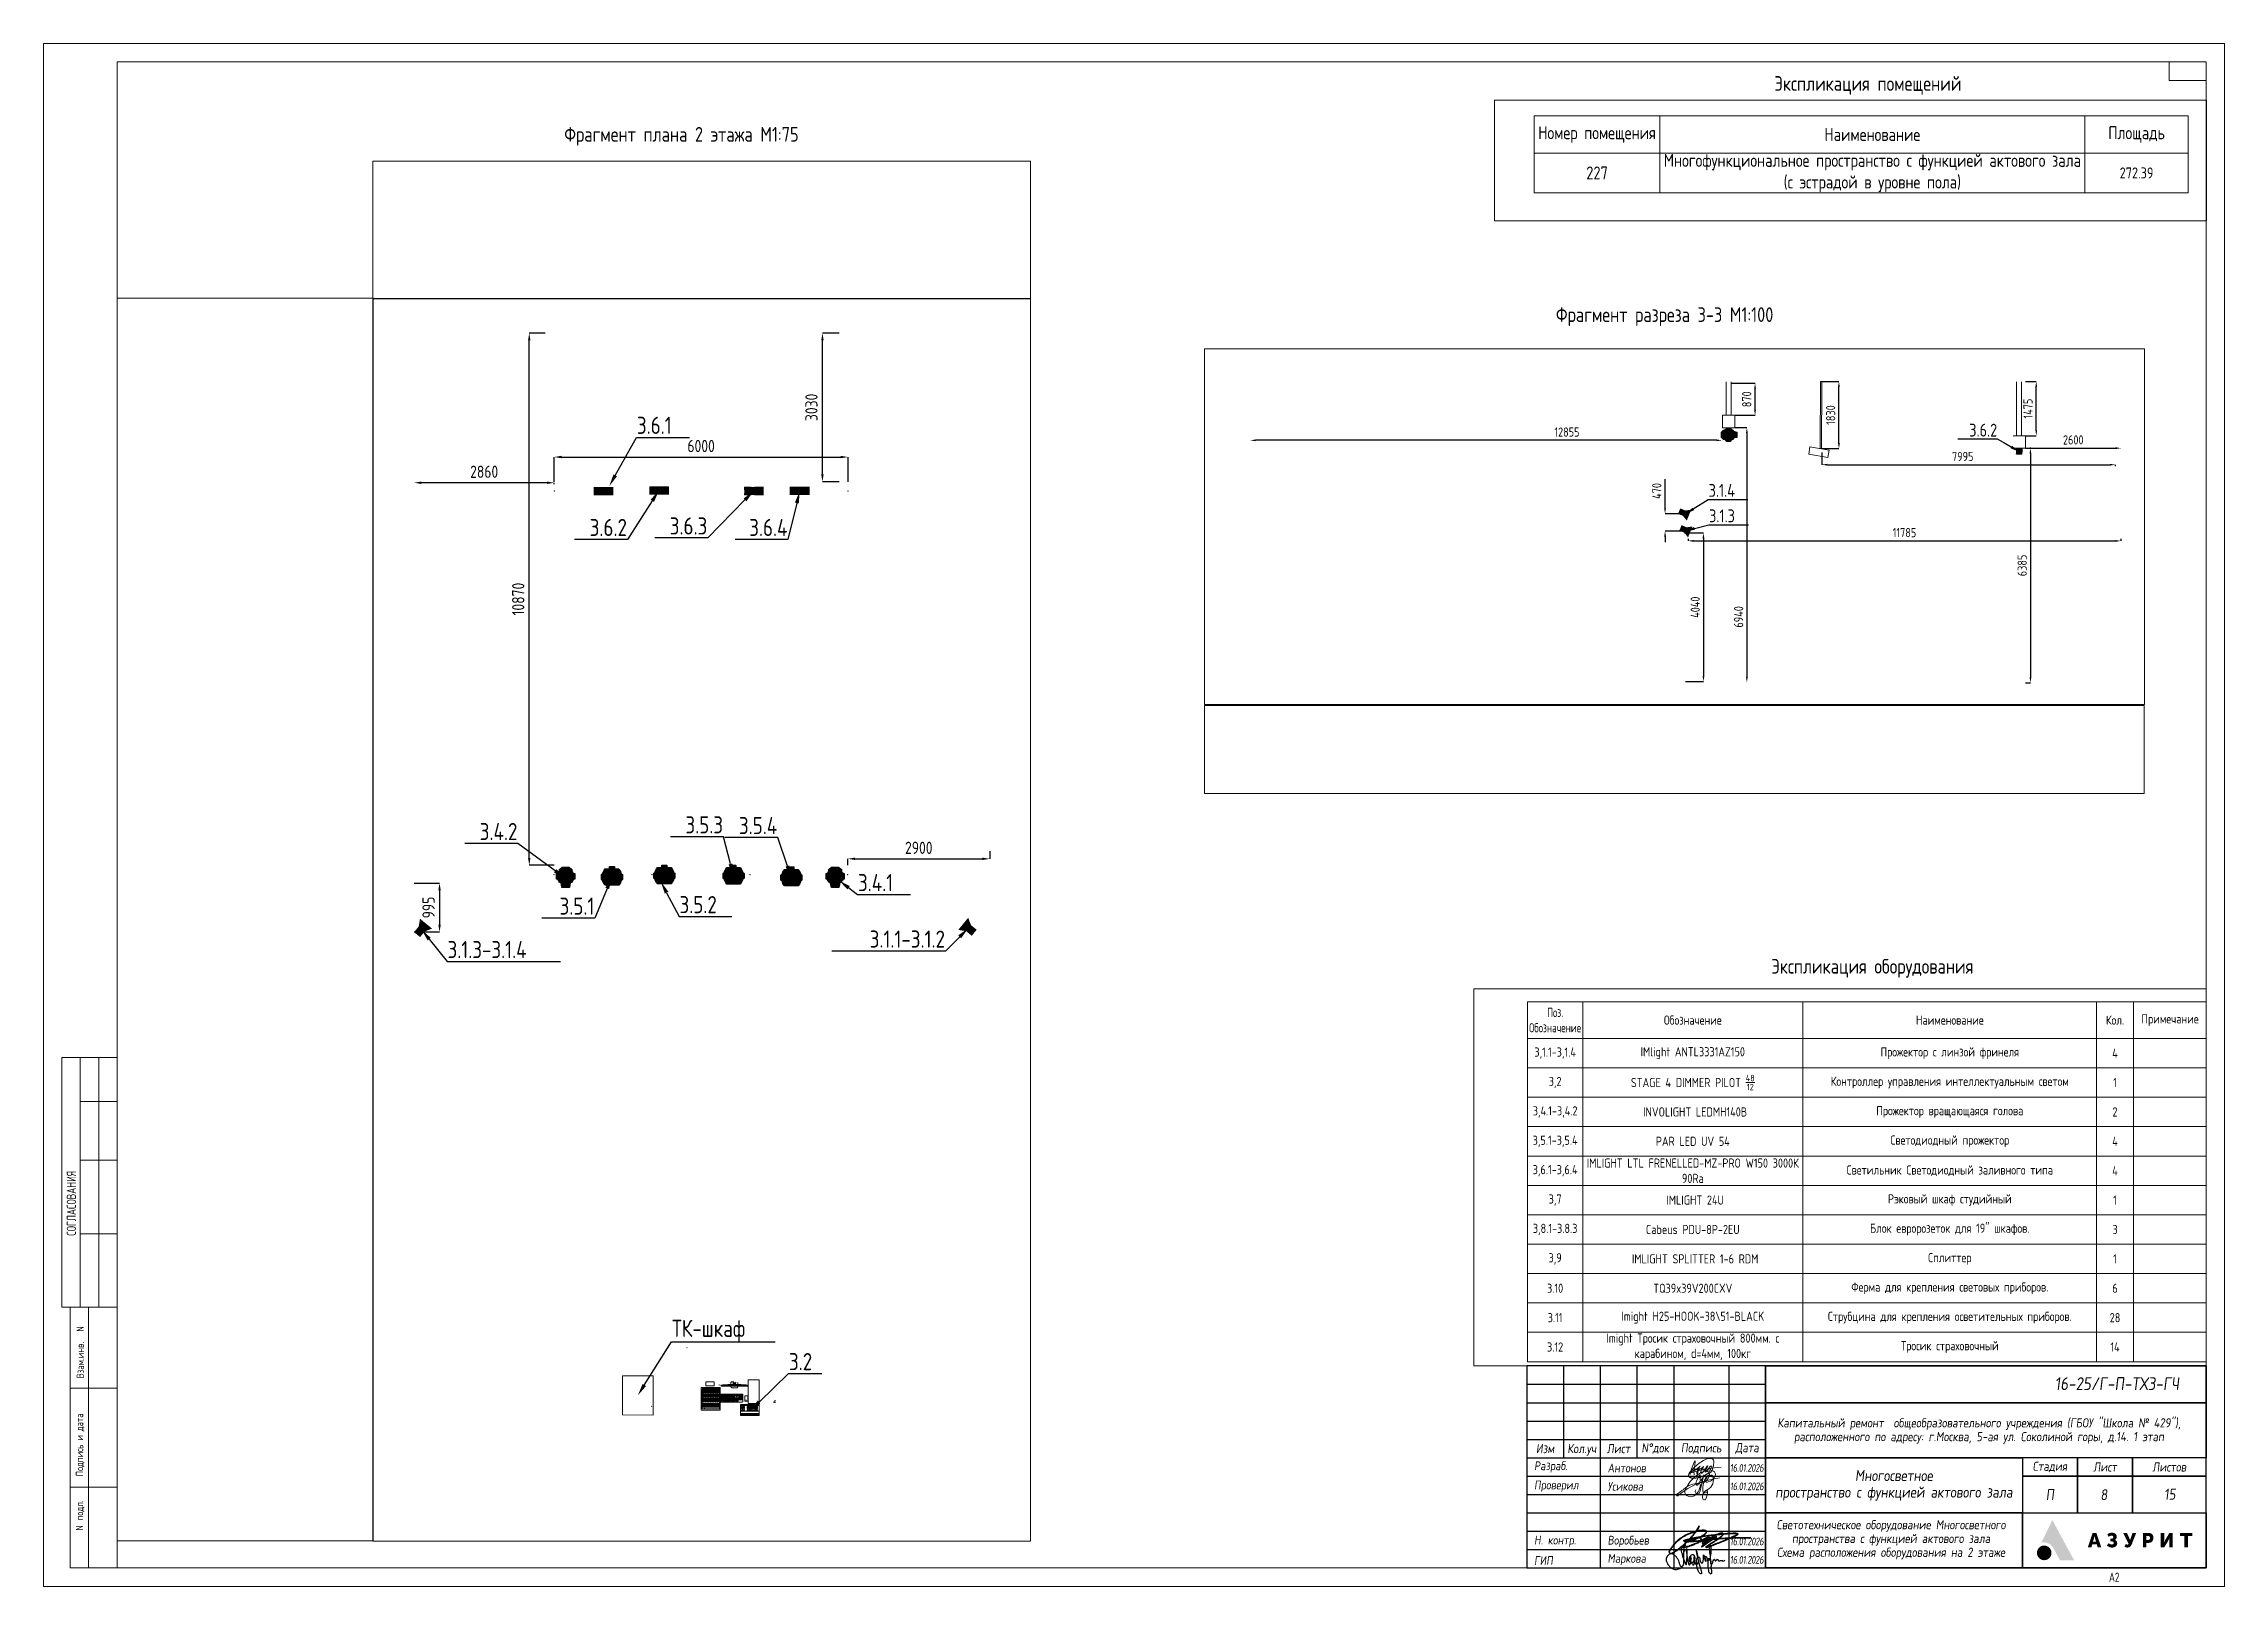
# Paper-space layout 'Layout1' of a CAD drawing. Header units: millimetres. Extents: x 0 to 594, y 0 to 420.
# The model-space entities are those that its viewports show. They can reach past a viewport. Long polylines and large blocks are cut down to what shows.
import ezdxf
from ezdxf import colors
from ezdxf.entities.mleader import LeaderData, LeaderLine
from ezdxf.enums import TextEntityAlignment as Align
from ezdxf.math import Vec2, Vec3

# ---------------------------------------------------------------- set-up
doc = ezdxf.new("R2010")
doc.units = ezdxf.units.MM
doc.layers.add('_STAMP', color=7, linetype='Continuous')
doc.layers.add('EI_DIMS_DETAIL', color=7, linetype='Continuous')
for name, color, linetype, lineweight in [('_TEXT', 7, 'Continuous', 30), ('ACME NEOZONE RING', 7, 'Continuous', 5), ('Lighting-Moving Light', 7, 'Continuous', 5), ('None', 7, 'Continuous', 5), ('Rigging-Truss-Insert Points', 7, 'Continuous', 5), ('TRUSS LIGHT', 7, 'Continuous', 5), ('М. Роспись', 21, 'Continuous', 13), ('ПОДПИСИ', 160, 'Continuous', 25)]:
    doc.layers.add(name, color=color, linetype=linetype, lineweight=lineweight)
doc.layers.add('Lighting-Input-2D', color=1, linetype='Continuous', lineweight=25, true_color=0xff0000)
doc.layers.add('ТХ_ОБЩЕЕ', color=7, linetype='Continuous', lineweight=0, true_color=0x7b7b7b)
doc.styles.add('GOST type A', font='GOST.TTF')
doc.styles.add('ISOCUPER', font='isocpeur.ttf', dxfattribs={"width": 0.85, "oblique": 7})
doc.styles.get("Standard").update_dxf_attribs({"font": 'GOST.TTF'})
doc.dimstyles.get("Standard").update_dxf_attribs({"dimtxt": 250, "dimasz": 150, "dimexe": 0.18, "dimexo": 0.0625, "dimgap": 100, "dimtad": 1, "dimdec": 0, "dimrnd": 5, "dimzin": 0, "dimdsep": 46, "dimtxsty": 'Standard', "dimcen": 0.09, "dimadec": 0, "dimazin": 0, "dimtfac": 1, "dimtdec": 0, "dimtofl": 0, "dimtmove": 0, "dimatfit": 3, "dimfxl": 1, "dimtolj": 1, "dimtzin": 0, "dimarcsym": 0})
pattern_1 = [(140.71946176, (1131458.6195, 288918.732), (-2.906185126, -3.553126075), [3.33838121, -1.251892954]), (230.71946176, (1131458.6195, 288918.732), (3.553126075, -2.906185126), [3.33838121, -1.251892954])]
pattern_2 = [(50.71946176, (411860.243, -431491.118), (-3.553126075, 2.906185126), [3.33838121, -1.251892954]), (140.71946176, (411860.243, -431491.118), (-2.906185126, -3.553126075), [3.33838121, -1.251892954])]
pattern_3 = [(337.5886003, (468387.4237, -185234.643), (1.75006185, 4.243571658), [3.33838121, -1.251892954]), (67.5886003, (468387.4237, -185234.643), (-4.243571658, 1.75006185), [3.33838121, -1.251892954])]
pattern_4 = [(337.5886003, (468421.6683, -185691.4314), (1.75006185, 4.243571658), [3.33838121, -1.251892954]), (67.5886003, (468421.6683, -185691.4314), (-4.243571658, 1.75006185), [3.33838121, -1.251892954])]

psp = doc.layouts.get("Layout1")

# ---------------------------------------------------------------- texts
at = {"lineweight": 9, "char_height": 4, "attachment_point": 1}
for s, width, insert in [('Экспликация помещений', 113.9548, (471.38, 411.23)), ('Фрагмент плана 2 этажа М1:75', 135.1242, (141.78, 397.39)), ('Фрагмент разреза 3-3 М1:100', 118.0185, (411.87, 348.3)), ('Экспликация оборудования', 113.9548, (470.54, 170.89))]:
    psp.add_mtext_dynamic_manual_height_columns(s, width=width, gutter_width=12.5, heights=[0], dxfattribs=dict(at, insert=insert))
at = {"layer": '_TEXT', "char_height": 3, "attachment_point": 5, "style": 'ISOCUPER'}
for s, insert in [('8', (561.14, 25.03)), ('15', (579.1, 25.16))]:
    psp.add_mtext_dynamic_manual_height_columns(s, width=13.3529, gutter_width=12.5, heights=[9.08], dxfattribs=dict(at, insert=insert))
at = {"layer": '_TEXT', "insert": (503.18, 12.77), "char_height": 2.5, "attachment_point": 5, "line_spacing_factor": 0.9, "style": 'ISOCUPER'}
psp.add_mtext_dynamic_manual_height_columns('Светотехническое оборудование Многосветного \\Pпространства с функцией актового зала \\PСхема расположения оборудования на 2 этаже', width=70.2605, gutter_width=0, heights=[24.08], dxfattribs=at)

msp = doc.modelspace()

# ---------------------------------------------------------------- blocks, each defined once
blk = doc.blocks.new('*U132')
at = {"lineweight": 9}
for p, q in [((-15, 410), (-15, 415)), ((-5, 410), (-15, 410)), ((-589, 76), (-589, 144)), ((-589, 144), (-574, 144)), ((-584, 76), (-584, 144)), ((-579, 76), (-579, 144)), ((-584, 132), (-574, 132)), ((-584, 116), (-574, 116)), ((-584, 96), (-574, 96)), ((-589, 76), (-574, 76)), ((-586.75, 5), (-586.75, 76)), ((-581.75, 76), (-581.75, 5)), ((-574, 54), (-586.75, 54)), ((-574, 27), (-586.75, 27)), ((-586.75, 5), (-574, 5)), ((-55, 5), (-5, 5))]:
    blk.add_line(p, q, dxfattribs=at)
for points in [[(-594, 420), (0, 420), (0, 0), (-594, 0)], [(-574, 415), (-5, 415), (-5, 5), (-574, 5)]]:
    blk.add_lwpolyline(points, close=True, dxfattribs=at)
at = {"lineweight": 9, "width": 0.9}
for s, height, p in [('СОГЛАСОВАНИЯ', 2.5, (-585.19, 95.46)), ('Взам.инв.', 2, (-583.02, 56.6)), ('Подпись и дата', 2, (-583.21, 29.95)), ('подл.', 2, (-583.21, 17.98)), ('N ', 2, (-583.21, 15.19))]:
    blk.add_text(s, height=height, rotation=90, dxfattribs=at).set_placement(p)
at = {"lineweight": 9}
blk.add_text('N', height=2, rotation=90, dxfattribs=at).set_placement((-583.02, 69.36))
at = {"lineweight": 9, "width": 0.9}
for tag, p in [('Номер_листа', (-10.11, 412.61)), ('ФОРМАТ', (-30, 2.5))]:
    blk.add_attdef(tag, text='', height=2.5, dxfattribs=at).set_placement(p, align=Align.MIDDLE_CENTER)
blk = doc.blocks.new('Логотип Азурит')
at = {"layer": '_STAMP', "linetype": 'Continuous', "true_color": 0x2a3756}
h = blk.add_hatch(color=159, dxfattribs=at)
h.dxf.hatch_style = 1
h.paths.add_polyline_path([(-39.4, 8.5), (-40.02, 9.65), (-40.61, 10.74), (-41.14, 11.7), (-41.62, 12.59), (-41.79, 12.89), (-41.86, 13.01), (-41.91, 12.94), (-41.99, 12.78), (-42.39, 11.96), (-42.77, 11.18), (-43.09, 10.5), (-43.47, 9.72), (-44.18, 8.26), (-44.5, 7.6), (-44.73, 7.14), (-44.85, 6.9), (-44.7, 6.93), (-44.51, 6.95), (-44.27, 6.97), (-44.09, 6.97), (-43.91, 6.96), (-43.74, 6.94), (-43.56, 6.91), (-43.39, 6.87), (-43.22, 6.81), (-43.05, 6.75), (-42.89, 6.68), (-42.73, 6.59), (-42.58, 6.5), (-42.43, 6.4), (-42.29, 6.29), (-42.15, 6.17), (-42.03, 6.04), (-41.91, 5.91), (-41.79, 5.77), (-41.72, 5.65), (-41.63, 5.5), (-41.3, 4.9), (-41.02, 4.39), (-40.57, 3.56), (-40.05, 2.59), (-39.78, 2.11), (-37.86, 2.11), (-36.5, 2.11), (-35.94, 2.12), (-36.48, 3.13), (-36.82, 3.75), (-37.16, 4.37), (-37.67, 5.33), (-38.2, 6.3), (-38.54, 6.93), (-38.87, 7.53)])
at = {"layer": '_STAMP', "linetype": 'Continuous', "true_color": 0x1447b7}
h = blk.add_hatch(color=162, dxfattribs=at)
h.dxf.hatch_style = 1
h.paths.add_polyline_path([(-42.09, 4.22), (-42.11, 4.4), (-42.15, 4.58), (-42.2, 4.76), (-42.27, 4.93), (-42.35, 5.1), (-42.45, 5.26), (-42.57, 5.41), (-42.7, 5.55), (-42.8, 5.64), (-42.91, 5.72), (-43.14, 5.86), (-43.38, 5.97), (-43.63, 6.05), (-43.89, 6.09), (-44.15, 6.1), (-44.42, 6.07), (-44.55, 6.04), (-44.68, 6.01), (-44.87, 5.94), (-45.05, 5.85), (-45.22, 5.74), (-45.37, 5.62), (-45.51, 5.49), (-45.63, 5.35), (-45.75, 5.19), (-45.84, 5.03), (-45.92, 4.85), (-45.98, 4.67), (-46.03, 4.49), (-46.06, 4.29), (-46.07, 4.1), (-46.05, 3.9), (-46.02, 3.7), (-45.97, 3.51), (-45.92, 3.37), (-45.87, 3.24), (-45.8, 3.11), (-45.72, 2.99), (-45.64, 2.88), (-45.54, 2.77), (-45.44, 2.67), (-45.33, 2.57), (-45.22, 2.49), (-45.1, 2.41), (-44.98, 2.34), (-44.85, 2.28), (-44.72, 2.22), (-44.58, 2.18), (-44.44, 2.15), (-44.3, 2.13), (-44.05, 2.12), (-43.8, 2.14), (-43.57, 2.19), (-43.34, 2.26), (-43.12, 2.37), (-42.92, 2.5), (-42.73, 2.65), (-42.56, 2.83), (-42.44, 2.99), (-42.34, 3.15), (-42.26, 3.32), (-42.19, 3.49), (-42.14, 3.67), (-42.11, 3.85), (-42.09, 4.03)])
at = {"layer": '_STAMP', "linetype": 'Continuous', "true_color": 0x2a3756}
h = blk.add_hatch(color=159, dxfattribs=at)
h.dxf.hatch_style = 1
h.paths.add_polyline_path([(-29.3, 7.88), (-29.63, 8.84), (-29.86, 9.53), (-30.37, 9.54), (-30.87, 9.54), (-30.93, 9.38), (-31.26, 8.4), (-31.64, 7.27), (-31.97, 6.31), (-32.19, 5.64), (-32.05, 5.63), (-31.71, 5.62), (-31.23, 5.62), (-31.11, 6.03), (-30.99, 6.44), (-30.37, 6.44), (-29.75, 6.44), (-29.63, 6.03), (-29.52, 5.62), (-29.03, 5.62), (-28.54, 5.62), (-28.6, 5.8), (-28.93, 6.79)])
h.paths.add_polyline_path([(-30.77, 7.21), (-30.74, 7.31), (-30.56, 7.93), (-30.43, 8.43), (-30.39, 8.59), (-30.37, 8.65), (-30.35, 8.64), (-30.31, 8.45), (-30.22, 8.08), (-30.11, 7.66), (-30.01, 7.33), (-29.97, 7.21), (-30.37, 7.21)], flags=16)
h = blk.add_hatch(color=159, dxfattribs=at)
h.dxf.hatch_style = 1
h.paths.add_polyline_path([(-24.39, 7.35), (-24.47, 7.43), (-24.56, 7.5), (-24.66, 7.56), (-24.81, 7.65), (-24.74, 7.69), (-24.65, 7.75), (-24.55, 7.86), (-24.45, 7.97), (-24.38, 8.09), (-24.35, 8.18), (-24.32, 8.25), (-24.31, 8.34), (-24.3, 8.45), (-24.3, 8.65), (-24.31, 8.73), (-24.34, 8.82), (-24.41, 8.99), (-24.51, 9.14), (-24.63, 9.28), (-24.78, 9.39), (-24.95, 9.48), (-25.13, 9.55), (-25.34, 9.59), (-25.56, 9.6), (-25.74, 9.6), (-25.91, 9.58), (-26.08, 9.55), (-26.23, 9.51), (-26.39, 9.46), (-26.53, 9.39), (-26.67, 9.32), (-26.8, 9.23), (-26.9, 9.15), (-26.81, 8.98), (-26.64, 8.66), (-26.54, 8.5), (-26.51, 8.5), (-26.46, 8.54), (-26.35, 8.61), (-26.21, 8.67), (-26.07, 8.73), (-25.93, 8.77), (-25.82, 8.79), (-25.72, 8.79), (-25.62, 8.79), (-25.53, 8.76), (-25.46, 8.73), (-25.39, 8.68), (-25.34, 8.62), (-25.3, 8.55), (-25.26, 8.45), (-25.26, 8.36), (-25.27, 8.27), (-25.32, 8.18), (-25.36, 8.13), (-25.39, 8.08), (-25.44, 8.05), (-25.49, 8.02), (-25.63, 7.99), (-25.84, 7.98), (-26.1, 7.97), (-26.1, 7.6), (-26.1, 7.24), (-25.78, 7.23), (-25.54, 7.21), (-25.45, 7.2), (-25.38, 7.18), (-25.33, 7.15), (-25.28, 7.12), (-25.25, 7.08), (-25.21, 7.02), (-25.19, 6.96), (-25.17, 6.9), (-25.17, 6.76), (-25.18, 6.7), (-25.2, 6.64), (-25.23, 6.58), (-25.26, 6.53), (-25.31, 6.49), (-25.37, 6.45), (-25.44, 6.43), (-25.52, 6.41), (-25.69, 6.39), (-25.78, 6.39), (-25.87, 6.41), (-26, 6.45), (-26.16, 6.51), (-26.3, 6.6), (-26.43, 6.69), (-26.53, 6.76), (-26.77, 6.45), (-26.93, 6.26), (-26.97, 6.2), (-26.98, 6.15), (-26.97, 6.11), (-26.94, 6.07), (-26.82, 5.97), (-26.62, 5.84), (-26.41, 5.73), (-26.19, 5.65), (-25.97, 5.59), (-25.78, 5.57), (-25.53, 5.57), (-25.3, 5.58), (-25.12, 5.61), (-24.99, 5.65), (-24.87, 5.71), (-24.75, 5.78), (-24.64, 5.85), (-24.54, 5.94), (-24.45, 6.03), (-24.37, 6.13), (-24.31, 6.23), (-24.25, 6.37), (-24.21, 6.51), (-24.2, 6.66), (-24.2, 6.82), (-24.21, 6.94), (-24.24, 7.06), (-24.28, 7.16), (-24.33, 7.26)])
h = blk.add_hatch(color=159, dxfattribs=at)
h.dxf.hatch_style = 1
h.paths.add_polyline_path([(-19.61, 8.04), (-19.36, 8.68), (-19.14, 9.22), (-19.03, 9.53), (-19.17, 9.54), (-19.52, 9.54), (-20.02, 9.54), (-20.05, 9.44), (-20.31, 8.65), (-20.59, 7.81), (-20.63, 7.68), (-20.66, 7.62), (-20.67, 7.61), (-20.7, 7.67), (-20.82, 7.97), (-21.01, 8.4), (-21.34, 9.1), (-21.54, 9.54), (-22.06, 9.54), (-22.58, 9.54), (-22.4, 9.17), (-21.88, 8.17), (-21.32, 7.06), (-21.11, 6.63), (-21.09, 6.56), (-21.1, 6.52), (-21.15, 6.45), (-21.21, 6.41), (-21.28, 6.38), (-21.37, 6.37), (-21.45, 6.37), (-21.55, 6.39), (-21.64, 6.43), (-21.74, 6.49), (-21.82, 6.53), (-21.86, 6.49), (-21.92, 6.39), (-22.11, 6.05), (-22.23, 5.85), (-22.18, 5.81), (-22.08, 5.75), (-21.95, 5.69), (-21.81, 5.63), (-21.69, 5.59), (-21.51, 5.57), (-21.31, 5.57), (-21.12, 5.59), (-20.97, 5.62), (-20.88, 5.66), (-20.79, 5.71), (-20.71, 5.77), (-20.63, 5.84), (-20.56, 5.93), (-20.48, 6.02), (-20.35, 6.23), (-20.28, 6.35), (-20.21, 6.51), (-19.92, 7.25)])
h = blk.add_hatch(color=159, dxfattribs=at)
h.dxf.hatch_style = 1
h.paths.add_polyline_path([(-14.46, 7.53), (-14.41, 7.64), (-14.37, 7.74), (-14.33, 7.96), (-14.31, 8.19), (-14.32, 8.41), (-14.37, 8.63), (-14.45, 8.83), (-14.5, 8.93), (-14.55, 9.02), (-14.62, 9.1), (-14.69, 9.18), (-14.81, 9.29), (-14.92, 9.37), (-15.06, 9.43), (-15.21, 9.49), (-15.33, 9.52), (-15.49, 9.53), (-16.3, 9.54), (-17.21, 9.54), (-17.21, 7.58), (-17.21, 5.62), (-16.73, 5.62), (-16.25, 5.62), (-16.25, 6.23), (-16.25, 6.83), (-15.87, 6.83), (-15.58, 6.84), (-15.35, 6.86), (-15.17, 6.91), (-14.99, 6.98), (-14.83, 7.08), (-14.69, 7.2), (-14.56, 7.36)])
h.paths.add_polyline_path([(-15.6, 7.68), (-15.67, 7.66), (-15.95, 7.66), (-16.25, 7.66), (-16.25, 8.2), (-16.25, 8.74), (-15.93, 8.73), (-15.64, 8.72), (-15.57, 8.7), (-15.51, 8.67), (-15.42, 8.6), (-15.35, 8.51), (-15.32, 8.45), (-15.3, 8.39), (-15.29, 8.19), (-15.29, 8.07), (-15.3, 8), (-15.32, 7.94), (-15.35, 7.88), (-15.39, 7.82), (-15.43, 7.78), (-15.53, 7.71)], flags=16)
h = blk.add_hatch(color=159, dxfattribs=at)
h.dxf.hatch_style = 1
h.paths.add_polyline_path([(-10.09, 7.82), (-9.98, 8.03), (-9.94, 8.12), (-9.95, 7.93), (-9.96, 7.49), (-9.97, 6.69), (-9.97, 5.62), (-9.5, 5.62), (-9.04, 5.62), (-9.04, 7.58), (-9.04, 9.54), (-9.51, 9.54), (-9.99, 9.54), (-10.36, 8.91), (-10.84, 8.1), (-11.03, 7.78), (-11.26, 7.34), (-11.37, 7.13), (-11.42, 7.05), (-11.41, 7.31), (-11.39, 7.78), (-11.39, 8.55), (-11.39, 9.54), (-11.86, 9.54), (-12.34, 9.54), (-12.34, 7.58), (-12.34, 5.62), (-11.86, 5.62), (-11.37, 5.62), (-11.18, 5.95), (-10.61, 6.89), (-10.31, 7.42)])
h = blk.add_hatch(color=159, dxfattribs=at)
h.dxf.hatch_style = 1
h.paths.add_polyline_path([(-3.74, 9.14), (-3.74, 9.54), (-5.42, 9.54), (-7.09, 9.54), (-7.09, 9.14), (-7.09, 8.74), (-6.5, 8.74), (-5.9, 8.74), (-5.9, 7.18), (-5.9, 5.62), (-5.43, 5.62), (-4.95, 5.62), (-4.95, 7.18), (-4.95, 8.74), (-4.35, 8.74), (-3.74, 8.74)])
blk = doc.blocks.new('Воробьев')
at = {"color": 0}
for points in [[(9, 6.23), (8.81, 5.8), (8.47, 5.27), (8.06, 4.65), (7.64, 4.14), (7.22, 3.56), (6.72, 3.01), (6.11, 2.31), (5.34, 1.61), (4.69, 1), (3.94, 0.4), (3.23, -0.16), (2.53, -0.65), (1.89, -1.09), (1.34, -1.28), (1.02, -1.07), (0.94, -0.69), (1.15, -0.19), (1.44, 0.22), (1.96, 0.94), (2.46, 1.52), (2.89, 1.97), (3.29, 2.38), (3.79, 2.78), (4.4, 3.2), (5.19, 3.67), (5.98, 4.05), (6.55, 4.3), (7.29, 4.56), (7.91, 4.74), (8.67, 4.94), (9.55, 5.11), (10.18, 5.19), (10.76, 5.1), (10.97, 4.89), (10.94, 4.46), (10.66, 4.11), (10.33, 3.82), (9.6, 3.39), (8.89, 3.03), (8.22, 2.76), (7.46, 2.41), (6.88, 2.19), (6.5, 2.15), (6.49, 2.23), (6.75, 2.44), (7.37, 2.71), (8.05, 2.96), (8.6, 3.07), (9.07, 3.1), (9.42, 3.03), (9.52, 2.83), (9.47, 2.44), (9.3, 2.18), (8.99, 1.9), (8.61, 1.65), (8.09, 1.43), (7.11, 1.04), (6.25, 0.73), (5.34, 0.49), (4.81, 0.42), (4.32, 0.49), (4.32, 0.67), (4.44, 0.76), (4.61, 0.86), (5.42, 1.09)], [(9.07, 6.13), (8.88, 5.69), (8.54, 5.16), (8.13, 4.55), (7.71, 4.04), (7.29, 3.45), (6.79, 2.9), (6.18, 2.21), (5.41, 1.5), (4.76, 0.9), (4, 0.29), (3.3, -0.27), (2.6, -0.76), (1.96, -1.19), (1.41, -1.38), (1.09, -1.18), (1.01, -0.79), (1.22, -0.29), (1.51, 0.12), (2.03, 0.83), (2.53, 1.42), (2.96, 1.86), (3.36, 2.27), (3.86, 2.67), (4.47, 3.1), (5.26, 3.56), (6.05, 3.95), (6.62, 4.2), (7.36, 4.46), (7.98, 4.63), (8.74, 4.84), (9.62, 5), (10.25, 5.09), (10.83, 5), (11.04, 4.78), (11.01, 4.35), (10.73, 4), (10.4, 3.71), (9.67, 3.29), (8.96, 2.92), (8.29, 2.65), (7.53, 2.31), (6.95, 2.09), (6.57, 2.04), (6.56, 2.12), (6.82, 2.34), (7.44, 2.61), (8.12, 2.86), (8.67, 2.96), (9.14, 3), (9.49, 2.92), (9.59, 2.73), (9.54, 2.34), (9.37, 2.08), (9.06, 1.8), (8.68, 1.55), (8.16, 1.32), (7.18, 0.93), (6.32, 0.63), (5.41, 0.38), (4.88, 0.32), (4.39, 0.39), (4.39, 0.56), (4.51, 0.66), (4.68, 0.76), (5.49, 0.98)]]:
    blk.add_spline(points, degree=3, dxfattribs=at)
for points in [[(23.09, 3.04), (19.6, 2.99), (16.88, 2.95), (15.26, 2.8), (13.68, 2.68), (11.9, 2.53), (10.74, 2.41), (9.29, 2.14), (7.52, 2.04), (6.46, 1.95), (5.89, 1.94), (5.28, 1.96), (4.94, 2.06), (4.85, 2.22), (4.95, 2.31), (5.22, 2.4), (5.81, 2.6), (6.31, 2.74), (6.95, 2.9), (7.74, 3.05), (9.12, 3.32), (11.12, 3.63), (12.77, 3.84), (14.84, 4.04), (16.43, 4.21), (17.58, 4.27), (18.78, 4.34), (19.26, 4.28), (19.55, 4.19), (19.63, 4.04), (19.5, 3.92), (19.23, 3.75), (18.51, 3.41), (17.75, 3.07), (16.46, 2.49), (15.49, 2.1), (14.61, 1.73), (13.82, 1.42), (13.18, 1.2), (12.55, 0.9), (11.86, 0.65), (11.27, 0.44), (10.95, 0.4), (10.83, 0.43), (10.84, 0.49), (10.93, 0.59), (11.35, 0.85), (11.85, 1.24), (12.69, 1.78), (13.15, 2.09), (13.75, 2.47), (14.58, 3.04), (15.03, 3.38), (15.41, 3.75), (15.63, 4.03), (15.6, 4.2), (15.48, 4.27), (15.14, 4.32), (14.86, 4.24), (14.51, 4.16), (14.21, 4.04), (13.45, 3.79), (13.02, 3.58), (12.51, 3.22), (11.86, 2.75), (11.26, 2.22), (10.74, 1.69), (10.22, 1.14), (9.48, 0.44), (9.91, 0.77), (10.4, 1.13), (10.94, 1.5), (11.68, 1.99), (13.09, 2.87), (13.46, 3.15), (13.93, 3.43), (13.64, 3.3), (13.14, 3.07), (12.58, 2.83), (12.04, 2.58), (10.84, 2.06), (10.51, 1.91), (10.03, 1.87), (9.83, 2.07), (10.16, 2.37), (10.72, 2.68), (11.51, 3.12), (11.91, 3.2), (12.37, 3.24), (12.59, 3.05), (12.34, 2.77), (11.77, 2.09), (11.32, 1.81), (10.87, 1.54), (10.48, 1.35), (10.03, 1.33), (9.92, 1.56), (10.05, 1.81), (10.29, 2.09), (10.63, 2.48), (11.01, 2.79), (11.56, 3.15), (11.75, 3.24), (11, 2.99), (10.23, 2.6), (9.88, 2.39), (9.2, 1.91)], [(23.16, 2.93), (19.67, 2.89), (16.95, 2.84), (15.33, 2.7), (13.75, 2.58), (11.97, 2.43), (10.81, 2.31), (9.36, 2.04), (7.59, 1.93), (6.53, 1.85), (5.96, 1.84), (5.35, 1.86), (5.01, 1.96), (4.92, 2.11), (5.02, 2.2), (5.29, 2.3), (5.88, 2.5), (6.38, 2.64), (7.02, 2.8), (7.81, 2.95), (9.19, 3.22), (11.19, 3.52), (12.84, 3.73), (14.91, 3.94), (16.5, 4.11), (17.65, 4.16), (18.85, 4.23), (19.33, 4.18), (19.62, 4.08), (19.7, 3.94), (19.57, 3.82), (19.3, 3.65), (18.58, 3.3), (17.82, 2.97), (16.53, 2.39), (15.56, 1.99), (14.68, 1.63), (13.89, 1.32), (13.25, 1.09), (12.62, 0.79), (11.93, 0.54), (11.34, 0.33), (11.02, 0.3), (10.9, 0.32), (10.91, 0.39), (11, 0.48), (11.42, 0.75), (11.92, 1.13), (12.75, 1.68), (13.22, 1.98), (13.82, 2.37), (14.65, 2.93), (15.1, 3.28), (15.48, 3.65), (15.7, 3.93), (15.67, 4.1), (15.55, 4.17), (15.21, 4.22), (14.93, 4.14), (14.58, 4.06), (14.28, 3.93), (13.52, 3.68), (13.09, 3.47), (12.58, 3.12), (11.93, 2.65), (11.33, 2.11), (10.81, 1.58), (10.29, 1.03), (9.55, 0.33), (9.98, 0.66), (10.47, 1.03), (11.01, 1.4), (11.75, 1.89), (13.16, 2.77), (13.53, 3.04), (14, 3.32), (13.71, 3.19), (13.21, 2.96), (12.65, 2.73), (12.11, 2.48), (10.91, 1.95), (10.58, 1.8), (10.1, 1.76), (9.9, 1.96), (10.23, 2.26), (10.79, 2.58), (11.58, 3.02), (11.98, 3.1), (12.44, 3.13), (12.66, 2.95), (12.41, 2.67), (11.84, 1.99), (11.39, 1.7), (10.94, 1.43), (10.55, 1.24), (10.1, 1.23), (9.99, 1.46), (10.12, 1.71), (10.36, 1.99), (10.7, 2.37), (11.08, 2.68), (11.63, 3.05), (11.82, 3.14), (11.07, 2.89), (10.3, 2.49), (9.95, 2.28), (9.27, 1.8)]]:
    blk.add_open_spline(points, degree=3, dxfattribs=at)
blk = doc.blocks.new('Маркова')
at = {"layer": 'ПОДПИСИ'}
for points in [[(44384.96, 26840.5), (44384.84, 26841), (44384.62, 26841.2), (44384.35, 26841.2), (44384.24, 26840.96), (44384.24, 26840.55), (44384.41, 26840.01), (44384.62, 26839.21), (44384.92, 26838.49), (44385.18, 26837.92), (44385.36, 26839.06), (44385.43, 26839.91), (44385.43, 26840.64), (44385.43, 26840.89), (44385.19, 26840.95), (44385.19, 26840.77), (44385.34, 26839.78), (44385.66, 26838.18), (44385.84, 26837.88), (44386.06, 26838.38), (44386.19, 26839.11), (44386.19, 26839.42), (44385.86, 26839.42), (44385.74, 26839.02), (44385.85, 26838.57), (44386.16, 26838.35), (44386.41, 26838.02), (44386.59, 26837.89), (44386.84, 26838.65), (44386.91, 26839.29), (44386.72, 26839.71), (44386.37, 26839.83), (44386.03, 26839.65), (44385.9, 26839.34), (44386.01, 26838.87), (44386.13, 26838.49), (44386.23, 26838.35), (44386.53, 26838.44), (44386.8, 26838.81), (44386.69, 26839.42), (44386.69, 26838.93), (44386.91, 26838.2), (44387.08, 26838.02), (44387.16, 26837.94), (44387.37, 26838.08), (44387.53, 26839.05), (44387.42, 26839.79), (44387.17, 26840.7), (44387.77, 26837.87), (44387.91, 26837.45), (44388.05, 26836.95), (44388.14, 26836.54), (44388.14, 26836.2), (44387.88, 26836.28), (44387.54, 26836.8), (44387.3, 26837.47), (44387.19, 26838.24), (44387.19, 26838.85), (44387.56, 26839.4), (44387.69, 26839.4), (44387.84, 26838.89), (44387.99, 26838.52), (44388.2, 26838.24), (44388.31, 26838.24), (44388.45, 26838.62), (44388.56, 26839.33), (44388.56, 26839.82), (44388.99, 26838.58), (44388.84, 26839.38), (44388.96, 26839.55), (44389.15, 26839.24), (44389.31, 26838.93), (44389.48, 26838.73), (44389.74, 26839.03), (44389.9, 26839.65), (44390, 26840.29), (44389.86, 26841.59), (44389.69, 26841.82), (44389.56, 26841.68), (44389.56, 26841.3), (44389.7, 26840.31), (44389.89, 26838.82), (44389.99, 26837.79), (44389.99, 26837.09), (44389.99, 26836.15), (44389.72, 26836.32), (44389.53, 26836.9), (44389.4, 26837.91), (44389.4, 26838.5), (44389.48, 26839.15), (44389.86, 26838.76), (44389.86, 26838.62), (44390.05, 26838.01), (44390.31, 26838.39), (44390.66, 26839.02), (44390.82, 26838.67), (44391.19, 26839.01), (44391.41, 26838.69), (44391.93, 26838.78), (44392.24, 26838.65), (44392.64, 26838.79)], [(44384.16, 26837.52), (44384.02, 26837.95), (44383.86, 26838.46), (44383.67, 26838.92), (44383.36, 26839.36), (44382.92, 26839.82), (44382.37, 26840.02), (44381.91, 26839.87), (44381.53, 26839.53), (44381.38, 26839.14), (44381.38, 26838.69), (44381.61, 26838.16), (44381.82, 26837.83), (44382.25, 26837.39), (44382.84, 26837.07), (44383.53, 26837.07), (44383.96, 26837.22), (44384.63, 26837.82), (44384.75, 26838.6), (44384.75, 26839.25), (44384.75, 26840.2), (44384.75, 26840.92)]]:
    blk.add_spline(points, degree=3, dxfattribs=at)
blk = doc.blocks.new('Антонов')
at = {"color": 5, "lineweight": 13}
for points in [[(0.27, 1.09), (0.97, 1.86), (1.9, 2.63), (2.75, 3.17), (3.21, 3.4), (3.62, 3.53), (4.02, 3.56), (4.31, 3.51), (4.49, 3.41), (4.62, 3.21), (4.68, 2.99), (4.68, 2.7), (4.66, 2.44), (4.61, 2.14), (4.54, 1.81), (4.46, 1.5), (4.37, 1.29), (4.25, 1.09), (4.1, 0.9), (3.96, 0.79), (3.82, 0.73), (3.76, 0.76), (3.74, 0.82), (3.75, 0.88), (3.8, 1), (3.99, 1.36), (4.21, 1.75), (4.31, 2), (4.27, 2.06), (4.22, 2.09), (4.15, 2.08), (4.08, 2.05), (4.01, 2), (3.96, 1.96), (3.35, 1.16), (3.17, 0.96), (3.06, 0.89), (3.04, 0.95), (3.06, 1.02), (3.18, 1.28), (3.38, 1.69), (3.5, 1.95), (3.53, 2.06), (3.53, 2.1), (3.49, 2.1), (3.46, 2.09), (3.4, 2.05), (3.37, 2.02), (3.36, 1.99), (3.34, 1.96), (3.32, 1.92), (3.3, 1.9), (3.29, 1.88), (3.02, 1.49), (2.86, 1.24), (2.72, 1.03), (2.55, 0.86), (2.41, 0.75), (2.33, 0.73), (2.27, 0.73), (2.25, 0.75), (2.23, 0.79), (2.21, 0.83), (2.21, 0.87), (2.2, 0.91), (2.2, 0.95), (2.21, 0.98), (2.23, 1.03), (2.25, 1.06), (2.28, 1.15), (2.3, 1.21), (2.36, 1.42), (2.42, 1.55), (2.48, 1.64), (2.55, 1.73), (2.59, 1.8), (2.64, 1.85), (2.67, 1.9), (2.71, 1.95), (2.71, 1.98), (2.65, 1.93), (2.62, 1.88), (2.55, 1.8), (2.49, 1.75), (2.4, 1.7), (2.33, 1.66), (2.28, 1.62), (2.22, 1.57), (2.18, 1.54), (2.13, 1.52), (2.1, 1.5), (2.06, 1.48), (2.02, 1.47), (1.97, 1.46), (1.91, 1.44), (1.87, 1.43), (1.85, 1.44), (1.82, 1.45), (1.8, 1.46), (1.77, 1.45), (1.75, 1.37), (1.75, 1.29), (1.72, 1.23), (1.69, 1.16), (1.67, 1.1), (1.66, 1.06), (1.65, 0.95), (1.63, 0.87), (1.61, 0.81), (1.61, 0.76), (1.58, 0.67), (1.55, 0.61), (1.49, 0.58), (1.47, 0.6), (1.46, 0.66), (1.45, 0.69), (1.45, 0.76), (1.47, 0.82), (1.47, 0.87), (1.49, 0.92), (1.52, 0.99), (1.56, 1.07), (1.58, 1.12), (1.58, 1.17), (1.6, 1.22), (1.61, 1.25), (1.62, 1.29), (1.63, 1.35), (1.65, 1.4), (1.7, 1.51), (1.71, 1.55), (1.73, 1.59), (1.76, 1.63), (1.79, 1.67), (1.83, 1.72), (1.85, 1.77), (1.89, 1.83), (1.92, 1.87), (1.97, 1.93), (2.01, 1.98), (2.03, 2.02), (2.06, 2.09), (2.04, 2.04), (1.99, 1.97), (1.91, 1.88), (1.84, 1.8), (1.74, 1.73), (1.6, 1.66), (1.5, 1.59), (1.4, 1.55), (1.18, 1.46), (1.12, 1.43), (1.05, 1.39), (0.99, 1.35), (0.89, 1.33), (0.84, 1.32), (0.77, 1.3), (0.72, 1.29), (0.64, 1.27), (0.5, 1.26), (0.44, 1.25), (0.34, 1.17), (0.13, 0.91), (0.07, 0.83), (0.04, 0.79), (0, 0.74), (-0.04, 0.67), (-0.06, 0.61), (-0.08, 0.58), (-0.11, 0.52), (-0.12, 0.5), (-0.15, 0.4), (-0.16, 0.35), (-0.15, 0.28), (-0.13, 0.23), (-0.12, 0.17), (-0.11, 0.13), (-0.03, 0.03), (0.03, -0.03), (0.07, -0.06), (0.14, -0.09), (0.22, -0.13), (0.27, -0.15), (0.36, -0.2), (0.44, -0.23), (0.55, -0.24), (0.63, -0.23), (0.71, -0.24), (0.76, -0.24), (0.84, -0.24), (0.9, -0.25), (0.97, -0.24), (1.01, -0.24), (1.09, -0.23), (1.15, -0.23), (1.23, -0.22), (1.29, -0.2), (1.36, -0.19), (1.42, -0.17), (1.5, -0.16), (1.75, -0.11), (1.9, -0.1), (2, -0.08), (2.05, -0.06), (2.12, -0.03), (2.18, -0.01), (2.26, 0.01), (2.33, 0.04), (2.45, 0.08), (2.52, 0.11), (2.58, 0.14), (2.63, 0.17), (2.72, 0.21), (2.79, 0.25), (2.84, 0.25), (3.02, 0.34), (3.1, 0.38), (3.15, 0.4), (3.25, 0.47), (3.27, 0.51), (3.35, 0.56), (3.44, 0.62), (3.61, 0.69), (3.61, 0.67), (3.52, 0.62), (3.45, 0.56), (3.31, 0.49), (3.19, 0.42), (3.13, 0.37), (2.98, 0.25), (2.94, 0.21), (2.88, 0.15), (2.84, 0.09), (2.82, 0.07), (2.76, 0.03), (2.72, -0.01), (2.58, -0.18), (2.52, -0.25), (2.45, -0.34), (2.38, -0.44), (2.29, -0.6), (2.23, -0.71), (2.21, -0.82), (2.19, -0.91), (2.2, -0.99), (2.22, -1.03), (2.26, -1.07), (2.31, -1.12), (2.41, -1.18), (2.48, -1.17), (2.59, -1.15), (2.77, -1.09), (2.86, -1.01), (2.96, -0.95), (3.16, -0.77), (3.34, -0.59), (3.49, -0.4), (3.59, -0.27), (3.66, -0.15), (3.73, -0.03), (3.83, 0.19), (3.85, 0.31), (3.85, 0.42), (3.86, 0.47), (3.86, 0.53), (3.85, 0.62), (3.78, 0.75), (3.74, 0.84), (3.66, 0.93), (3.6, 1.03), (3.54, 1.07), (3.46, 1.11), (3.41, 1.15), (3.19, 1.3), (3.09, 1.34), (3.01, 1.38), (2.96, 1.41), (2.89, 1.46), (2.79, 1.47), (2.64, 1.51), (2.52, 1.53), (2.42, 1.54), (2.34, 1.56), (2.24, 1.57), (2.22, 1.57)], [(0.08, 0.39), (0.21, 0.87), (0.4, 1.54), (0.68, 2.21), (0.94, 2.84), (1.09, 3.08), (1.12, 2.85), (1.06, 2.31), (1, 1.74), (0.89, 1.03), (0.95, 0.38)], [(0.21, 0.87), (0.27, 0.79), (0.64, 0.85), (1.65, 1.15), (3.16, 1.5), (4.83, 1.75), (6.09, 1.85)], [(0.23, 0.86), (0.32, 0.93), (0.39, 0.96), (0.47, 1.01), (0.54, 1.06), (0.77, 1.19), (0.88, 1.23), (0.93, 1.25), (0.98, 1.27), (1.03, 1.28), (1.12, 1.32), (1.17, 1.34), (1.24, 1.37), (1.29, 1.39), (1.33, 1.41), (1.46, 1.45), (1.53, 1.48), (1.59, 1.5), (1.66, 1.52), (1.71, 1.53), (1.77, 1.54), (1.8, 1.55), (1.88, 1.56), (1.94, 1.56), (2.01, 1.56), (2.07, 1.57), (2.13, 1.57), (2.18, 1.57), (2.24, 1.57)]]:
    blk.add_lwpolyline(points, dxfattribs=at)
blk = doc.blocks.new('УС')
at = {"layer": 'М. Роспись', "color": 5}
for points in [[(-2.33, 2.69), (-1.51, 4.22)], [(-2.03, 1.52), (-1.76, 1.89), (-1.52, 2.48)], [(-0.28, 4.3), (-1.38, -0.41)]]:
    blk.add_lwpolyline(points, dxfattribs=at)
for centre, radius, start, end in [((11.51, -26.77), 32.14, 122.59061, 126.63035), ((6.34, -18.08), 21.66, 96.21561, 128.80282), ((-6.01, 0.63), 0.388, 302.59061, 316.48011), ((-2.04, -3.13), 5.08, 85.19765, 136.48011), ((-4.49, -0.33), 1.04, 158.33846, 221.5714), ((3.25, -3.41), 9.36, 112.74953, 158.33846), ((-2.01, -0.2), 0.662, 137.11943, 340.70088), ((-3.5, 1.96), 1.04, 353.10273, 358.60423), ((-2.16, 1.8), 0.311, 173.10273, 294.484), ((0.15, 1.87), 2.61, 161.68067, 178.60423), ((-4.76, 1.71), 3.5, 314.28717, 356.94772), ((-1.65, 1.54), 0.388, 356.94772, 85.19765), ((-1.41, 4.19), 0.113, 342.88241, 164.9698), ((5.41, 3.54), 6.74, 174.74245, 184.97106), ((-1.11, 2.96), 0.192, 180, 330.37405), ((-17.44, 11.39), 18.57, 332.66768, 337.55943), ((1.39, -1.69), 2.07, 114.07609, 194.41139), ((6.66, 0.09), 7.29, 148.0597, 181.45471), ((0, 0), 0.637, 188.54527, 19.6559), ((1.04, 2.98), 2.65, 61.84957, 122.20175), ((1.9, 2.43), 1.84, 99.30805, 169.94918), ((0.62, 2.82), 0.539, 187.35014, 302.13017), ((-3.19, -0.42), 3.85, 328.96922, 9.48207), ((0.8, 3.74), 0.388, 121.59822, 148.0597), ((0.23, 1.18), 1.04, 287.71587, 296.65503), ((1.09, 3.27), 0.945, 24.02095, 121.59822), ((-0.6, 2.83), 2.88, 296.65503, 24.27272), ((0.11, 5.12), 2.87, 286.14317, 337.18069), ((1.67, 3.86), 0.388, 22.47545, 99.30805), ((1.8, 4.41), 1.04, 337.18069, 61.84957), ((-7.51, -1.15), 0.232, 131.92458, 325.99653), ((-6.99, -1.5), 0.388, 128.80282, 145.99653), ((-3.88, 0.21), 1.86, 221.5714, 327.07475), ((-0.19, -2.04), 0.464, 201.71656, 308.54113)]:
    blk.add_arc(centre, radius, start, end, dxfattribs=at)
blk = doc.blocks.new('_Azurit_Stamp')
at = {"layer": '_STAMP'}
for p, q in [((-175, 55), (-175, 30)), ((-165, 55), (-165, 0)), ((-155, 55), (-155, 30)), ((-145, 55), (-145, 0)), ((-130, 55), (-130, 0)), ((-120, 55), (-120, 0)), ((-185, 50), (-120, 50)), ((-185, 45), (-120, 45)), ((-185, 40), (-120, 40)), ((-185, 35), (-120, 35)), ((-185, 30), (-120, 30)), ((-185, 25), (-120, 25)), ((-185, 20), (-120, 20)), ((-185, 15), (-120, 15)), ((-185, 10), (-120, 10)), ((-185, 5), (-120, 5))]:
    blk.add_line(p, q, dxfattribs=at)
for points in [[(-185, 0), (0, 0), (0, 55), (-185, 55)], [(-120, 55), (0, 55), (0, 45), (-120, 45)], [(-120, 45), (0, 45), (0, 30), (-120, 30)], [(-120, 30), (-50, 30), (-50, 15), (-120, 15)], [(-50, 25), (-35, 25), (-35, 30), (-50, 30)], [(-35, 25), (-20, 25), (-20, 30), (-35, 30)], [(-20, 25), (0, 25), (0, 30), (-20, 30)], [(-50, 15), (-35, 15), (-35, 25), (-50, 25)], [(-35, 15), (-20, 15), (-20, 25), (-35, 25)], [(-20, 15), (0, 15), (0, 25), (-20, 25)], [(-120, 15), (-50, 15), (-50, 0), (-120, 0)], [(-50, 15), (0, 15), (0, 0), (-50, 0)]]:
    blk.add_lwpolyline(points, close=True, dxfattribs=at)
at = {"color": 1, "lineweight": 15, "xscale": 1.420595361752659, "yscale": 1.420595361752659, "zscale": 1.420595361752659}
blk.add_blockref('Антонов', (-140.74, 24.79), dxfattribs=at)
at = {"color": 1, "lineweight": 15}
blk.add_blockref('УС', (-136.47, 21.05), dxfattribs=at)
at = {"linetype": 'Continuous'}
blk.add_blockref('Логотип Азурит', (0, 0), dxfattribs=at)
at = {"color": 172, "true_color": 0x1616e3, "xscale": 1.418317179910401, "yscale": 1.418317179910401, "zscale": 1.418317179910401}
blk.add_blockref('Маркова', (-63093.9, -38063.82), dxfattribs=at)
at = {"layer": '_TEXT', "color": 172, "lineweight": 0, "true_color": 0x1616e3}
blk.add_blockref('Воробьев', (-147.13, 5.22), dxfattribs=at)
at = {"layer": '_TEXT', "line_spacing_factor": 0.9, "style": 'ISOCUPER'}
for s, width, heights, insert, char_height, attachment_point in [('16-25/Г-П-ТХ3-ГЧ ', 69.1586, [9.61], (-7.31, 50.18), 3.5, 6), ('\\pxa0.83333;Капитальный ремонт  общеобразовательного учреждения (ГБОУ "Школа № 429"), расположенного по адресу: г.Москва, 5-ая ул. Соколиной горы, д.14. 1 этап  ', 116.4301, [14.01], (-61.81, 37.3), 2.5, 5), ('Многосветное \\Pпространство с функцией актового зала{\\fGOST type A|b0|i0|c204|p34;\\Q0;\\W1; }', 69.1586, [14.57], (-85, 22.5), 3, 5)]:
    blk.add_mtext_dynamic_manual_height_columns(s, width=width, gutter_width=0, heights=heights, dxfattribs=dict(at, insert=insert, char_height=char_height, attachment_point=attachment_point))
at = {"layer": '_TEXT', "style": 'ISOCUPER'}
for s, width, heights, insert, char_height, attachment_point in [('Изм', 10, [0], (-180, 32.5), 2.5, 5), ('Кол.уч', 10, [0], (-170, 32.17), 2.5, 5), ('Лист', 10, [0], (-160, 32.5), 2.5, 5), ('N%%Dдок', 10, [0], (-150, 32.5), 2.5, 5), ('Подпись', 10, [0], (-137.5, 32.5), 2.5, 5), ('Дата', 10, [0], (-125, 32.5), 2.5, 5), ('Разраб.', 20, [0], (-183, 27.5), 2.4, 4), ('Проверил', 20, [0], (-183, 22.27), 2.4, 4), ('Антонов', 19.0361, [0], (-163, 27.23), 2.4, 4), ('{\\W0.82;\\T0.92;16.01.2026}', 7.4894, [0], (-129.7, 27.23), 2.1, 4), ('Стадия', 15, [0], (-42.5, 27.5), 2.5, 5), ('Лист', 15, [0], (-27.5, 27.5), 2.5, 5), ('Листов', 15, [0], (-10, 27.5), 2.5, 5), ('{\\W0.82;\\T0.92;16.01.2026}', 7.4894, [0], (-129.7, 22.23), 2.1, 4), ('П', 13.3529, [9.08], (-42.5, 20), 3, 5), ('Н. контр.', 20, [0], (-183, 7.27), 2.4, 4), ('{\\W0.82;\\T0.92;16.01.2026}', 7.4894, [0], (-129.7, 7.23), 2.1, 4), ('ГИП', 20, [0], (-183, 2.04), 2.4, 4), ('{\\W0.82;\\T0.92;16.01.2026}', 7.4894, [0], (-129.7, 2.23), 2.1, 4)]:
    blk.add_mtext_dynamic_manual_height_columns(s, width=width, gutter_width=12.5, heights=heights, dxfattribs=dict(at, insert=insert, char_height=char_height, attachment_point=attachment_point))
at = {"layer": '_TEXT', "color": 5, "insert": (-163, 22.23), "char_height": 2.4, "attachment_point": 4, "style": 'ISOCUPER'}
blk.add_mtext_dynamic_manual_height_columns('{\\C256;Усикова}', width=19.0361, gutter_width=12.5, heights=[0], dxfattribs=at)
at = {"layer": '_TEXT', "color": 0, "char_height": 2.4, "attachment_point": 4, "style": 'ISOCUPER'}
for s, insert in [('Воробьев', (-163, 7.23)), ('Маркова', (-163, 2.29))]:
    blk.add_mtext_dynamic_manual_height_columns(s, width=19.0361, gutter_width=12.5, heights=[0], dxfattribs=dict(at, insert=insert))
blk = doc.blocks.new('*T133')
at = {"color": 0, "linetype": 'ByBlock', "lineweight": 9, "ltscale": 100, "transparency": 16777216}
for p, q in [((0, 0), (18500, 0)), ((0, 0), (0, -9800)), ((1500, 0), (1500, -9800)), ((7500, 0), (7500, -9800)), ((15500, 0), (15500, -9800)), ((16500, 0), (16500, -9800)), ((18500, 0), (18500, -9800)), ((0, -1000), (18500, -1000)), ((0, -1800), (18500, -1800)), ((0, -2600), (18500, -2600)), ((0, -3400), (18500, -3400)), ((0, -4200), (18500, -4200)), ((0, -5000), (18500, -5000)), ((0, -5800), (18500, -5800)), ((0, -6600), (18500, -6600)), ((0, -7400), (18500, -7400)), ((0, -8200), (18500, -8200)), ((0, -9000), (18500, -9000)), ((0, -9800), (18500, -9800))]:
    blk.add_line(p, q, dxfattribs=at)
at = {"color": 0, "lineweight": 9, "ltscale": 100, "transparency": 16777216, "char_height": 250, "attachment_point": 5, "style": 'GOST type A'}
for s, insert, width in [('{\\W0.9;Поз. Обозначение}', (750, -500), 1497), ('Обозначение', (4500, -500), 5997), ('Наименование', (11500, -500), 7997), ('Кол.', (16000, -500), 997), ('Примечание', (17500, -500), 1997), ('{\\C256;3,1.1-3,1.4}', (750, -1400), 1497), ('{\\C256;IMlight ANTL3331AZ150 }', (4500, -1400), 5997), ('{\\C256;Прожектор с линзой фринеля}', (11500, -1400), 7997), ('4', (16000, -1400), 997), ('{\\fArial|b0|i0|c0;', (17500, -1400), 1997), ('{\\C256;3,2}', (750, -2200), 1497), ('\\A1;{\\C256;STAGE 4 DIMMER PILOT \\H0.7x;\\S48/12;}', (4500, -2200), 5997), ('{\\C256;Контроллер управления интеллектуальным светом}', (11500, -2200), 7997), ('1', (16000, -2200), 997), ('{\\fArial|b0|i0|c0;', (17500, -2200), 1997), ('{\\C256;3,4.1-3,4.2}', (750, -3000), 1497), ('{\\C256; INVOLIGHT LEDMH140B}', (4500, -3000), 5997), ('{\\C256;Прожектор вращающаяся голова}', (11500, -3000), 7997), ('2', (16000, -3000), 997), ('{\\fArial|b0|i0|c0;', (17500, -3000), 1997), ('{\\C256;3,5.1-3,5.4}', (750, -3800), 1497), ('{\\C256;PAR LED UV 54}', (4500, -3800), 5997), ('{\\C256;Светодиодный прожектор}', (11500, -3800), 7997), ('4', (16000, -3800), 997), ('{\\fArial|b0|i0|c0;', (17500, -3800), 1997), ('{\\C256;3,6.1-3,6.4}', (750, -4600), 1497), ('{\\C256;IMLIGHT LTL FRENELLED-MZ-PRO W150 3000К 90Ra}', (4500, -4600), 5997), ('{\\C256;Светильник Светодиодный заливного типа}', (11500, -4600), 7997), ('4', (16000, -4600), 997), ('{\\fArial|b0|i0|c0;', (17500, -4600), 1997), ('{\\C256;3,7}', (750, -5400), 1497), (' IMLIGHT 24U', (4500, -5400), 5997), ('Рэковый шкаф студийный', (11500, -5400), 7997), ('1', (16000, -5400), 997), ('{\\C256;3,8.1-3.8.3}', (750, -6200), 1497), ('Cabeus PDU-8P-2EU', (4500, -6200), 5997), ('Блок евророзеток для 19" шкафов. ', (11500, -6200), 7997), ('3', (16000, -6200), 997), ('{\\C256;3,9}', (750, -7000), 1497), (' IMLIGHT SPLITTER 1-6 RDM', (4500, -7000), 5997), ('Сплиттер', (11500, -7000), 7997), ('1', (16000, -7000), 997), ('3.10', (750, -7800), 1497), ('TQ39x39V200CXV', (4500, -7800), 5997), ('Ферма для крепления световых приборов.', (11500, -7800), 7997), ('6', (16000, -7800), 997), ('Imight H25-HOOK-38\\\\51-BLACK', (4500, -8600), 5997), ('Струбцина для крепления осветительных приборов.', (11500, -8600), 7997), ('3.11', (750, -8600), 1497), ('28', (16000, -8600), 997), ('3.12', (750, -9400), 1497), ('Imight Тросик страховочный 800мм. с карабином, d=4мм, 100кг', (4500, -9400), 5997), ('Тросик страховочный', (11500, -9400), 7997), ('14', (16000, -9400), 997)]:
    blk.add_mtext(s, dxfattribs=dict(at, insert=insert, width=width))
blk = doc.blocks.new('*T318')
at = {"color": 0, "linetype": 'ByBlock', "lineweight": 9, "ltscale": 100, "transparency": 16777216}
for p, q in [((0, 0), (17814, 0)), ((0, 0), (0, -2094)), ((3420, 0), (3420, -2094)), ((14995, 0), (14995, -2094)), ((17814, 0), (17814, -2094)), ((0, -1019), (17814, -1019)), ((0, -2094), (17814, -2094))]:
    blk.add_line(p, q, dxfattribs=at)
at = {"color": 0, "lineweight": 9, "ltscale": 100, "transparency": 16777216, "attachment_point": 5, "style": 'GOST type A'}
for s, insert, char_height, width in [('Номер помещения', (1710, -510), 353.36, 3415.93), ('Наименование', (9208, -510), 353.36, 11570.98), ('Площадь', (16405, -510), 353.4, 2814.1)]:
    blk.add_mtext(s, dxfattribs=dict(at, insert=insert, char_height=char_height, width=width))
at = {"color": 0, "lineweight": 9, "ltscale": 100, "transparency": 16777216, "attachment_point": 5}
for s, insert, char_height, width in [('Многофункциональное пространство с функцией актового зала (с эстрадой в уровне пола)', (9208, -1557), 353.36, 11570.98), ('227', (1710, -1557), 353.4, 3415.93), ('272.39', (16405, -1557), 300, 2814.1)]:
    blk.add_mtext(s, dxfattribs=dict(at, insert=insert, char_height=char_height, width=width))
blk = doc.blocks.new('table oborud')
at = {"lineweight": 9}
blk.add_lwpolyline([(743775, 690012), (743858, 690012), (743858, 689846), (743775, 689846)], close=True, dxfattribs=at)
at = {"lineweight": 9, "elevation": 0}
blk.add_lwpolyline([(743413, 689148), (743899, 689148), (743899, 688925), (743413, 688925)], close=True, dxfattribs=at)
at = {"layer": 'ТХ_ОБЩЕЕ'}
for points in [[(743358, 691127), (743355, 691121)], [(743701, 690093), (743308, 690093)], [(743308, 690093), (743308, 689739)], [(743373, 690083), (743333, 690083)], [(743389, 690088), (743373, 690088)], [(743373, 690088), (743373, 690079)], [(743389, 690079), (743389, 690088)], [(743429, 690083), (743389, 690083)], [(743501, 689739), (743501, 690093)], [(743588, 689739), (743588, 690093)], [(743701, 689739), (743701, 690093)], [(744549, 690398), (744551, 690400)], [(744558, 690400), (744558, 690398)], [(743308, 689739), (743701, 689739)], [(743318, 690047), (743315, 690041)], [(743373, 690067), (743333, 690067)], [(743373, 690050), (743333, 690050)], [(743373, 690033), (743333, 690033)], [(743373, 690016), (743333, 690016)], [(743373, 689999), (743333, 689999)], [(743373, 689983), (743333, 689983)], [(743373, 689966), (743333, 689966)], [(743373, 689949), (743333, 689949)], [(743373, 689932), (743333, 689932)], [(743373, 689915), (743333, 689915)], [(743373, 689898), (743333, 689898)], [(743373, 689882), (743333, 689882)], [(743373, 689865), (743333, 689865)], [(743373, 689848), (743333, 689848)], [(743373, 689831), (743333, 689831)], [(743373, 689814), (743333, 689814)], [(743373, 689798), (743333, 689798)], [(743373, 689781), (743333, 689781)], [(743373, 689764), (743333, 689764)], [(743373, 689747), (743333, 689747)], [(743373, 690079), (743389, 690079)], [(743389, 690071), (743373, 690071)], [(743373, 690071), (743373, 690062)], [(743373, 690062), (743389, 690062)], [(743389, 690054), (743373, 690054)], [(743373, 690054), (743373, 690045)], [(743373, 690045), (743389, 690045)], [(743389, 690037), (743373, 690037)], [(743373, 690037), (743373, 690028)], [(743373, 690028), (743389, 690028)], [(743389, 690021), (743373, 690021)], [(743373, 690021), (743373, 690012)], [(743373, 690012), (743389, 690012)], [(743389, 690004), (743373, 690004)], [(743373, 690004), (743373, 689995)], [(743373, 689995), (743389, 689995)], [(743389, 689987), (743373, 689987)], [(743373, 689987), (743373, 689978)], [(743373, 689978), (743389, 689978)], [(743389, 689970), (743373, 689970)], [(743373, 689970), (743373, 689961)], [(743373, 689961), (743389, 689961)], [(743389, 689953), (743373, 689953)], [(743373, 689953), (743373, 689944)], [(743373, 689944), (743389, 689944)], [(743389, 689937), (743373, 689937)], [(743373, 689937), (743373, 689928)], [(743373, 689928), (743389, 689928)], [(743389, 689920), (743373, 689920)], [(743373, 689920), (743373, 689911)], [(743373, 689911), (743389, 689911)], [(743389, 689903), (743373, 689903)], [(743373, 689903), (743373, 689894)], [(743373, 689894), (743389, 689894)], [(743389, 689886), (743373, 689886)], [(743373, 689886), (743373, 689877)], [(743373, 689877), (743389, 689877)], [(743389, 689869), (743373, 689869)], [(743373, 689869), (743373, 689860)], [(743373, 689860), (743389, 689860)], [(743389, 689852), (743373, 689852)], [(743373, 689852), (743373, 689843)], [(743373, 689843), (743389, 689843)], [(743389, 689836), (743373, 689836)], [(743373, 689836), (743373, 689827)], [(743373, 689827), (743389, 689827)], [(743389, 689819), (743373, 689819)], [(743373, 689819), (743373, 689810)], [(743373, 689810), (743389, 689810)], [(743389, 689802), (743373, 689802)], [(743373, 689802), (743373, 689793)], [(743373, 689793), (743389, 689793)], [(743389, 689785), (743373, 689785)], [(743373, 689785), (743373, 689776)], [(743373, 689776), (743389, 689776)], [(743389, 689768), (743373, 689768)], [(743373, 689768), (743373, 689759)], [(743373, 689759), (743389, 689759)], [(743389, 689752), (743373, 689752)], [(743373, 689752), (743373, 689743)], [(743373, 689743), (743389, 689743)], [(743389, 690062), (743389, 690071)], [(743429, 690067), (743389, 690067)], [(743389, 690045), (743389, 690054)], [(743429, 690050), (743389, 690050)], [(743389, 690028), (743389, 690037)], [(743429, 690033), (743389, 690033)], [(743389, 690012), (743389, 690021)], [(743429, 690016), (743389, 690016)], [(743389, 689995), (743389, 690004)], [(743429, 689999), (743389, 689999)], [(743389, 689978), (743389, 689987)], [(743429, 689983), (743389, 689983)], [(743389, 689961), (743389, 689970)], [(743429, 689966), (743389, 689966)], [(743389, 689944), (743389, 689953)], [(743429, 689949), (743389, 689949)], [(743389, 689928), (743389, 689937)], [(743429, 689932), (743389, 689932)], [(743389, 689911), (743389, 689920)], [(743429, 689915), (743389, 689915)], [(743389, 689894), (743389, 689903)], [(743429, 689898), (743389, 689898)], [(743389, 689877), (743389, 689886)], [(743429, 689882), (743389, 689882)], [(743389, 689860), (743389, 689869)], [(743429, 689865), (743389, 689865)], [(743389, 689843), (743389, 689852)], [(743429, 689848), (743389, 689848)], [(743389, 689827), (743389, 689836)], [(743429, 689831), (743389, 689831)], [(743389, 689810), (743389, 689819)], [(743429, 689814), (743389, 689814)], [(743389, 689793), (743389, 689802)], [(743429, 689798), (743389, 689798)], [(743389, 689776), (743389, 689785)], [(743429, 689781), (743389, 689781)], [(743389, 689759), (743389, 689768)], [(743429, 689764), (743389, 689764)], [(743389, 689743), (743389, 689752)], [(743429, 689747), (743389, 689747)], [(743438, 689708), (743438, 689265)], [(743594, 689717), (743447, 689717)], [(743460, 689688), (743460, 689704)], [(743462, 689687), (743460, 689688)], [(743460, 689667), (743462, 689669)], [(743460, 689652), (743460, 689667)], [(743462, 689650), (743460, 689652)], [(743460, 689648), (743462, 689649)], [(743460, 689633), (743460, 689648)], [(743462, 689688), (743462, 689704)], [(743478, 689688), (743462, 689688)], [(743462, 689688), (743462, 689688)], [(743477, 689687), (743462, 689687)], [(743462, 689668), (743477, 689668)], [(743462, 689652), (743462, 689667)], [(743462, 689667), (743462, 689667)], [(743462, 689667), (743478, 689667)], [(743478, 689652), (743462, 689652)], [(743462, 689652), (743462, 689652)], [(743477, 689650), (743462, 689650)], [(743462, 689649), (743477, 689649)], [(743462, 689633), (743462, 689648)], [(743462, 689648), (743462, 689648)], [(743462, 689648), (743478, 689648)], [(743479, 689688), (743477, 689687)], [(743477, 689668), (743479, 689667)], [(743479, 689652), (743477, 689650)], [(743477, 689649), (743479, 689648)], [(743478, 689704), (743478, 689688)], [(743478, 689688), (743478, 689688)], [(743478, 689667), (743478, 689667)], [(743478, 689667), (743478, 689652)], [(743478, 689652), (743478, 689652)], [(743478, 689648), (743478, 689648)], [(743478, 689648), (743478, 689633)], [(743479, 689704), (743479, 689688)], [(743479, 689667), (743479, 689652)], [(743479, 689648), (743479, 689633)], [(743491, 689704), (743492, 689705)], [(743491, 689689), (743491, 689704)], [(743492, 689688), (743491, 689689)], [(743491, 689685), (743492, 689686)], [(743491, 689670), (743491, 689685)], [(743492, 689669), (743491, 689670)], [(743491, 689666), (743492, 689667)], [(743491, 689651), (743491, 689666)], [(743492, 689650), (743491, 689651)], [(743491, 689646), (743492, 689648)], [(743491, 689632), (743491, 689646)], [(743492, 689705), (743508, 689705)], [(743492, 689704), (743508, 689704)], [(743492, 689689), (743492, 689704)], [(743492, 689704), (743492, 689704)], [(743508, 689689), (743492, 689689)], [(743492, 689689), (743492, 689689)], [(743508, 689688), (743492, 689688)], [(743492, 689686), (743508, 689686)], [(743492, 689685), (743508, 689685)], [(743492, 689670), (743492, 689685)], [(743492, 689685), (743492, 689685)], [(743508, 689670), (743492, 689670)], [(743492, 689670), (743492, 689670)], [(743508, 689669), (743492, 689669)], [(743492, 689667), (743508, 689667)], [(743492, 689666), (743508, 689666)], [(743492, 689651), (743492, 689666)], [(743492, 689666), (743492, 689666)], [(743508, 689651), (743492, 689651)], [(743492, 689651), (743492, 689651)], [(743508, 689650), (743492, 689650)], [(743492, 689648), (743508, 689648)], [(743492, 689647), (743508, 689647)], [(743492, 689646), (743492, 689647)], [(743492, 689632), (743492, 689646)], [(743508, 689705), (743509, 689704)], [(743508, 689704), (743508, 689704)], [(743508, 689704), (743508, 689689)], [(743509, 689689), (743508, 689688)], [(743508, 689689), (743508, 689689)], [(743508, 689686), (743509, 689685)], [(743508, 689685), (743508, 689685)], [(743508, 689685), (743508, 689670)], [(743509, 689670), (743508, 689669)], [(743508, 689670), (743508, 689670)], [(743508, 689667), (743509, 689666)], [(743508, 689666), (743508, 689666)], [(743508, 689666), (743508, 689651)], [(743509, 689651), (743508, 689650)], [(743508, 689651), (743508, 689651)], [(743508, 689648), (743509, 689646)], [(743508, 689647), (743508, 689646)], [(743508, 689646), (743508, 689632)], [(743509, 689704), (743509, 689689)], [(743509, 689685), (743509, 689670)], [(743509, 689666), (743509, 689651)], [(743509, 689646), (743509, 689632)], [(743510, 689704), (743511, 689705)], [(743510, 689681), (743510, 689704)], [(743511, 689680), (743510, 689681)], [(743510, 689676), (743511, 689678)], [(743510, 689662), (743510, 689676)], [(743511, 689660), (743510, 689662)], [(743510, 689657), (743511, 689659)], [(743510, 689642), (743510, 689657)], [(743511, 689641), (743510, 689643)], [(743510, 689638), (743511, 689639)], [(743510, 689623), (743510, 689638)], [(743511, 689705), (743527, 689705)], [(743511, 689704), (743527, 689704)], [(743511, 689681), (743511, 689704)], [(743511, 689704), (743511, 689704)], [(743527, 689681), (743511, 689681)], [(743511, 689681), (743511, 689681)], [(743527, 689680), (743511, 689680)], [(743511, 689678), (743527, 689678)], [(743511, 689677), (743527, 689677)], [(743511, 689676), (743511, 689677)], [(743511, 689662), (743511, 689676)], [(743511, 689661), (743511, 689662)], [(743527, 689661), (743511, 689661)], [(743527, 689660), (743511, 689660)], [(743511, 689658), (743527, 689658)], [(743511, 689657), (743511, 689658)], [(743511, 689657), (743527, 689657)], [(743511, 689642), (743511, 689657)], [(743511, 689642), (743511, 689643)], [(743527, 689642), (743511, 689642)], [(743527, 689641), (743511, 689641)], [(743511, 689639), (743527, 689639)], [(743511, 689638), (743527, 689638)], [(743511, 689623), (743511, 689638)], [(743511, 689638), (743511, 689638)], [(743527, 689705), (743528, 689704)], [(743527, 689704), (743527, 689704)], [(743527, 689704), (743527, 689681)], [(743528, 689681), (743527, 689680)], [(743527, 689681), (743527, 689681)], [(743527, 689678), (743528, 689676)], [(743527, 689677), (743527, 689676)], [(743527, 689676), (743527, 689662)], [(743528, 689662), (743527, 689660)], [(743527, 689662), (743527, 689661)], [(743527, 689658), (743528, 689657)], [(743527, 689657), (743527, 689657)], [(743527, 689657), (743527, 689643)], [(743528, 689642), (743527, 689641)], [(743527, 689642), (743527, 689642)], [(743527, 689639), (743528, 689638)], [(743527, 689638), (743527, 689638)], [(743527, 689638), (743527, 689623)], [(743528, 689704), (743528, 689681)], [(743528, 689676), (743528, 689662)], [(743528, 689657), (743528, 689643)], [(743528, 689638), (743528, 689623)], [(743529, 689704), (743530, 689705)], [(743529, 689675), (743529, 689704)], [(743530, 689674), (743529, 689675)], [(743529, 689671), (743530, 689672)], [(743529, 689656), (743529, 689671)], [(743530, 689655), (743529, 689656)], [(743529, 689652), (743530, 689653)], [(743529, 689637), (743529, 689651)], [(743530, 689636), (743529, 689637)], [(743530, 689705), (743546, 689705)], [(743530, 689704), (743546, 689704)], [(743530, 689681), (743530, 689704)], [(743530, 689704), (743531, 689704)], [(743546, 689681), (743530, 689681)], [(743530, 689681), (743530, 689681)], [(743530, 689672), (743546, 689672)], [(743530, 689671), (743546, 689671)], [(743530, 689656), (743530, 689671)], [(743530, 689671), (743530, 689671)], [(743546, 689656), (743530, 689656)], [(743530, 689656), (743530, 689656)], [(743530, 689653), (743546, 689653)], [(743530, 689652), (743546, 689652)], [(743530, 689652), (743530, 689652)], [(743530, 689637), (743530, 689651)], [(743546, 689637), (743530, 689637)], [(743530, 689637), (743530, 689637)], [(743546, 689674), (743531, 689674)], [(743546, 689655), (743531, 689655)], [(743546, 689636), (743531, 689636)], [(743546, 689705), (743548, 689704)], [(743546, 689704), (743547, 689704)], [(743546, 689704), (743546, 689681)], [(743546, 689681), (743546, 689681)], [(743547, 689675), (743546, 689674)], [(743546, 689672), (743548, 689671)], [(743546, 689671), (743547, 689671)], [(743547, 689656), (743546, 689655)], [(743547, 689656), (743546, 689656)], [(743546, 689653), (743548, 689651)], [(743546, 689652), (743547, 689651)], [(743547, 689637), (743546, 689635)], [(743547, 689637), (743546, 689636)], [(743547, 689704), (743547, 689675)], [(743547, 689671), (743547, 689656)], [(743547, 689671), (743547, 689656)], [(743547, 689652), (743547, 689637)], [(743547, 689652), (743547, 689637)], [(743548, 689704), (743550, 689705)], [(743548, 689686), (743548, 689704)], [(743550, 689685), (743548, 689686)], [(743548, 689682), (743550, 689683)], [(743548, 689667), (743548, 689682)], [(743550, 689666), (743548, 689667)], [(743548, 689663), (743550, 689664)], [(743548, 689648), (743548, 689663)], [(743550, 689647), (743548, 689648)], [(743548, 689644), (743550, 689645)], [(743548, 689629), (743548, 689644)], [(743549, 689667), (743549, 689682)], [(743549, 689682), (743550, 689682)], [(743550, 689667), (743549, 689667)], [(743549, 689648), (743549, 689663)], [(743549, 689663), (743550, 689663)], [(743550, 689648), (743549, 689648)], [(743549, 689644), (743550, 689644)], [(743549, 689629), (743549, 689643)], [(743550, 689705), (743565, 689705)], [(743550, 689686), (743550, 689704)], [(743550, 689704), (743550, 689704)], [(743550, 689704), (743566, 689704)], [(743566, 689686), (743550, 689686)], [(743550, 689686), (743550, 689686)], [(743566, 689685), (743550, 689685)], [(743550, 689683), (743565, 689683)], [(743550, 689682), (743566, 689682)], [(743566, 689667), (743550, 689667)], [(743566, 689666), (743550, 689666)], [(743550, 689664), (743565, 689664)], [(743550, 689663), (743566, 689663)], [(743566, 689648), (743550, 689648)], [(743566, 689647), (743550, 689647)], [(743550, 689645), (743565, 689645)], [(743550, 689644), (743566, 689644)], [(743567, 689686), (743565, 689685)], [(743567, 689667), (743565, 689666)], [(743566, 689667), (743565, 689667)], [(743567, 689648), (743565, 689647)], [(743566, 689648), (743565, 689648)], [(743566, 689705), (743567, 689704)], [(743566, 689704), (743566, 689704)], [(743566, 689704), (743566, 689686)], [(743566, 689686), (743566, 689686)], [(743566, 689683), (743567, 689682)], [(743566, 689682), (743566, 689682)], [(743566, 689682), (743566, 689667)], [(743566, 689664), (743567, 689663)], [(743566, 689663), (743566, 689663)], [(743566, 689663), (743566, 689648)], [(743566, 689645), (743567, 689643)], [(743566, 689644), (743566, 689643)], [(743566, 689644), (743566, 689629)], [(743567, 689704), (743567, 689686)], [(743567, 689682), (743567, 689667)], [(743567, 689663), (743567, 689648)], [(743567, 689644), (743567, 689629)], [(743569, 689704), (743570, 689705)], [(743569, 689681), (743569, 689704)], [(743570, 689680), (743569, 689681)], [(743569, 689676), (743570, 689678)], [(743569, 689659), (743569, 689676)], [(743570, 689657), (743569, 689659)], [(743569, 689654), (743570, 689656)], [(743569, 689637), (743569, 689654)], [(743570, 689635), (743569, 689637)], [(743570, 689705), (743586, 689705)], [(743570, 689704), (743570, 689704)], [(743570, 689704), (743586, 689704)], [(743570, 689681), (743570, 689704)], [(743586, 689681), (743570, 689681)], [(743570, 689681), (743570, 689681)], [(743586, 689680), (743570, 689680)], [(743570, 689678), (743586, 689678)], [(743570, 689659), (743570, 689676)], [(743570, 689676), (743570, 689676)], [(743570, 689676), (743586, 689676)], [(743586, 689659), (743570, 689659)], [(743570, 689659), (743570, 689659)], [(743586, 689657), (743570, 689657)], [(743570, 689655), (743586, 689655)], [(743570, 689637), (743570, 689654)], [(743570, 689654), (743570, 689654)], [(743570, 689654), (743586, 689654)], [(743586, 689637), (743570, 689637)], [(743570, 689637), (743570, 689637)], [(743586, 689635), (743570, 689635)], [(743586, 689705), (743587, 689704)], [(743586, 689704), (743586, 689681)], [(743587, 689681), (743586, 689679)], [(743586, 689678), (743587, 689676)], [(743586, 689676), (743586, 689676)], [(743586, 689676), (743586, 689659)], [(743587, 689659), (743586, 689657)], [(743586, 689659), (743586, 689659)], [(743586, 689655), (743587, 689654)], [(743586, 689654), (743586, 689654)], [(743586, 689654), (743586, 689637)], [(743587, 689637), (743586, 689635)], [(743586, 689637), (743586, 689637)], [(743587, 689704), (743587, 689681)], [(743587, 689676), (743587, 689659)], [(743587, 689654), (743587, 689637)], [(743600, 689714), (743594, 689717)], [(743603, 689708), (743600, 689714)], [(743603, 689265), (743603, 689708)], [(743642, 690053), (743644, 690056)], [(743652, 690056), (743652, 690054)], [(743735, 690048), (743745, 690056)], [(743767, 689431), (743767, 689701)], [(743777, 689704), (743769, 689704), (743769, 689431)], [(743777, 689431), (743777, 689702), (743782, 689702)], [(743782, 689431), (743782, 689702), (743786, 689694)], [(743786, 689724), (743793, 689750)], [(743786, 689694), (743793, 689668)], [(743792, 689617), (743790, 689681)], [(743793, 689668), (743797, 689632)], [(743447, 689256), (743594, 689256)], [(743460, 689219), (743458, 689214)], [(743458, 689214), (743458, 689166)], [(743473, 689190), (743458, 689190)], [(743462, 689631), (743460, 689633)], [(743460, 689629), (743462, 689630)], [(743460, 689614), (743460, 689629)], [(743462, 689612), (743460, 689614)], [(743460, 689610), (743462, 689611)], [(743460, 689595), (743460, 689610)], [(743462, 689593), (743460, 689595)], [(743460, 689582), (743462, 689583)], [(743460, 689566), (743460, 689581)], [(743462, 689565), (743460, 689566)], [(743460, 689563), (743462, 689564)], [(743460, 689547), (743460, 689563)], [(743462, 689546), (743460, 689547)], [(743460, 689544), (743462, 689545)], [(743460, 689528), (743460, 689544)], [(743462, 689527), (743460, 689528)], [(743460, 689525), (743462, 689526)], [(743460, 689509), (743460, 689525)], [(743462, 689508), (743460, 689509)], [(743460, 689495), (743462, 689497)], [(743460, 689480), (743460, 689495)], [(743462, 689479), (743460, 689480)], [(743460, 689476), (743462, 689478)], [(743460, 689461), (743460, 689476)], [(743462, 689459), (743460, 689461)], [(743460, 689457), (743462, 689459)], [(743460, 689442), (743460, 689457)], [(743462, 689440), (743460, 689442)], [(743460, 689438), (743462, 689440)], [(743460, 689423), (743460, 689438)], [(743462, 689421), (743460, 689423)], [(743460, 689409), (743462, 689411)], [(743460, 689394), (743460, 689410)], [(743462, 689393), (743460, 689394)], [(743460, 689390), (743462, 689392)], [(743460, 689375), (743460, 689390)], [(743462, 689374), (743460, 689375)], [(743460, 689371), (743462, 689373)], [(743460, 689356), (743460, 689371)], [(743462, 689355), (743460, 689356)], [(743466, 689221), (743460, 689219)], [(743478, 689632), (743462, 689632)], [(743462, 689632), (743462, 689632)], [(743477, 689631), (743462, 689631)], [(743462, 689630), (743477, 689630)], [(743462, 689614), (743462, 689629)], [(743462, 689629), (743462, 689629)], [(743462, 689629), (743478, 689629)], [(743478, 689613), (743462, 689613)], [(743462, 689613), (743462, 689613)], [(743477, 689612), (743462, 689612)], [(743462, 689611), (743477, 689611)], [(743462, 689594), (743462, 689610)], [(743462, 689610), (743462, 689610)], [(743462, 689610), (743478, 689610)], [(743478, 689594), (743462, 689594)], [(743462, 689594), (743462, 689594)], [(743477, 689593), (743462, 689593)], [(743462, 689583), (743477, 689583)], [(743462, 689566), (743462, 689582)], [(743462, 689582), (743462, 689582)], [(743462, 689582), (743478, 689582)], [(743478, 689566), (743462, 689566)], [(743462, 689566), (743462, 689566)], [(743477, 689565), (743462, 689565)], [(743462, 689564), (743477, 689564)], [(743462, 689547), (743462, 689563)], [(743462, 689563), (743462, 689563)], [(743462, 689563), (743478, 689563)], [(743478, 689547), (743462, 689547)], [(743462, 689547), (743462, 689547)], [(743477, 689546), (743462, 689546)], [(743462, 689545), (743477, 689545)], [(743462, 689528), (743462, 689544)], [(743462, 689544), (743462, 689544)], [(743462, 689544), (743478, 689544)], [(743478, 689528), (743462, 689528)], [(743462, 689528), (743462, 689528)], [(743477, 689527), (743462, 689527)], [(743462, 689526), (743477, 689526)], [(743462, 689509), (743462, 689525)], [(743462, 689525), (743462, 689525)], [(743462, 689525), (743478, 689525)], [(743478, 689509), (743462, 689509)], [(743462, 689509), (743462, 689509)], [(743477, 689508), (743462, 689508)], [(743462, 689497), (743477, 689497)], [(743462, 689480), (743462, 689495)], [(743462, 689495), (743462, 689495)], [(743462, 689495), (743478, 689495)], [(743478, 689480), (743462, 689480)], [(743462, 689480), (743462, 689480)], [(743477, 689479), (743462, 689479)], [(743462, 689478), (743477, 689478)], [(743462, 689461), (743462, 689476)], [(743462, 689476), (743462, 689476)], [(743462, 689476), (743478, 689476)], [(743478, 689461), (743462, 689461)], [(743462, 689461), (743462, 689461)], [(743477, 689459), (743462, 689459)], [(743462, 689458), (743477, 689458)], [(743462, 689442), (743462, 689457)], [(743462, 689457), (743462, 689457)], [(743462, 689457), (743478, 689457)], [(743478, 689442), (743462, 689442)], [(743462, 689442), (743462, 689442)], [(743477, 689440), (743462, 689440)], [(743462, 689439), (743477, 689439)], [(743462, 689423), (743462, 689438)], [(743462, 689438), (743462, 689438)], [(743462, 689438), (743478, 689438)], [(743478, 689423), (743462, 689423)], [(743462, 689423), (743462, 689423)], [(743477, 689421), (743462, 689421)], [(743462, 689411), (743477, 689411)], [(743462, 689410), (743478, 689410)], [(743462, 689394), (743462, 689409)], [(743462, 689409), (743462, 689409)], [(743478, 689394), (743462, 689394)], [(743462, 689394), (743462, 689394)], [(743477, 689393), (743462, 689393)], [(743462, 689392), (743477, 689392)], [(743462, 689375), (743462, 689390)], [(743462, 689390), (743462, 689390)], [(743462, 689390), (743478, 689390)], [(743478, 689375), (743462, 689375)], [(743462, 689375), (743462, 689375)], [(743477, 689374), (743462, 689374)], [(743462, 689373), (743477, 689373)], [(743462, 689356), (743462, 689371)], [(743462, 689371), (743462, 689371)], [(743462, 689371), (743478, 689371)], [(743478, 689356), (743462, 689356)], [(743462, 689356), (743462, 689356)], [(743477, 689355), (743462, 689355)], [(743565, 689221), (743466, 689221)], [(743473, 689192), (743473, 689188)], [(743490, 689192), (743473, 689192)], [(743479, 689633), (743477, 689631)], [(743477, 689630), (743479, 689629)], [(743479, 689614), (743477, 689612)], [(743477, 689611), (743479, 689610)], [(743479, 689595), (743477, 689593)], [(743477, 689583), (743479, 689582)], [(743479, 689566), (743477, 689565)], [(743477, 689564), (743479, 689563)], [(743479, 689547), (743477, 689546)], [(743477, 689545), (743479, 689543)], [(743479, 689528), (743477, 689527)], [(743477, 689526), (743479, 689524)], [(743479, 689509), (743477, 689508)], [(743477, 689497), (743479, 689495)], [(743479, 689480), (743477, 689478)], [(743477, 689478), (743479, 689476)], [(743479, 689461), (743477, 689459)], [(743477, 689458), (743479, 689457)], [(743479, 689442), (743477, 689440)], [(743477, 689439), (743479, 689438)], [(743479, 689423), (743477, 689421)], [(743477, 689411), (743479, 689409)], [(743479, 689394), (743477, 689393)], [(743477, 689392), (743479, 689390)], [(743479, 689375), (743477, 689373)], [(743477, 689373), (743479, 689371)], [(743479, 689356), (743477, 689354)], [(743478, 689633), (743478, 689633)], [(743478, 689629), (743478, 689629)], [(743478, 689629), (743478, 689613)], [(743478, 689614), (743478, 689614)], [(743478, 689610), (743478, 689610)], [(743478, 689610), (743478, 689594)], [(743478, 689594), (743478, 689594)], [(743478, 689582), (743478, 689582)], [(743478, 689582), (743478, 689566)], [(743478, 689566), (743478, 689566)], [(743478, 689563), (743478, 689563)], [(743478, 689563), (743478, 689547)], [(743478, 689547), (743478, 689547)], [(743478, 689544), (743478, 689544)], [(743478, 689544), (743478, 689528)], [(743478, 689528), (743478, 689528)], [(743478, 689525), (743478, 689525)], [(743478, 689525), (743478, 689509)], [(743478, 689509), (743478, 689509)], [(743478, 689495), (743478, 689495)], [(743478, 689495), (743478, 689480)], [(743478, 689480), (743478, 689480)], [(743478, 689476), (743478, 689476)], [(743478, 689476), (743478, 689461)], [(743478, 689461), (743478, 689461)], [(743478, 689457), (743478, 689457)], [(743478, 689457), (743478, 689442)], [(743478, 689442), (743478, 689442)], [(743478, 689438), (743478, 689438)], [(743478, 689438), (743478, 689423)], [(743478, 689423), (743478, 689423)], [(743478, 689410), (743478, 689410)], [(743478, 689409), (743478, 689394)], [(743478, 689394), (743478, 689394)], [(743478, 689390), (743478, 689390)], [(743478, 689390), (743478, 689375)], [(743478, 689375), (743478, 689375)], [(743478, 689371), (743478, 689371)], [(743478, 689371), (743478, 689356)], [(743478, 689356), (743478, 689356)], [(743479, 689629), (743479, 689613)], [(743479, 689610), (743479, 689595)], [(743479, 689582), (743479, 689566)], [(743479, 689563), (743479, 689547)], [(743479, 689544), (743479, 689528)], [(743479, 689525), (743479, 689509)], [(743479, 689495), (743479, 689480)], [(743479, 689476), (743479, 689461)], [(743479, 689457), (743479, 689442)], [(743479, 689438), (743479, 689423)], [(743479, 689409), (743479, 689394)], [(743479, 689390), (743479, 689375)], [(743479, 689371), (743479, 689356)], [(743490, 689188), (743490, 689192)], [(743492, 689630), (743491, 689632)], [(743491, 689627), (743492, 689628)], [(743491, 689612), (743491, 689627)], [(743492, 689611), (743491, 689613)], [(743491, 689608), (743492, 689609)], [(743491, 689593), (743491, 689608)], [(743492, 689592), (743491, 689593)], [(743491, 689589), (743492, 689590)], [(743491, 689574), (743491, 689589)], [(743492, 689573), (743491, 689574)], [(743491, 689570), (743492, 689571)], [(743491, 689555), (743491, 689570)], [(743492, 689554), (743491, 689555)], [(743491, 689551), (743492, 689552)], [(743491, 689536), (743491, 689551)], [(743492, 689535), (743491, 689536)], [(743491, 689531), (743492, 689533)], [(743491, 689517), (743491, 689531)], [(743492, 689515), (743491, 689517)], [(743491, 689512), (743492, 689513)], [(743491, 689497), (743491, 689512)], [(743492, 689496), (743491, 689498)], [(743491, 689493), (743492, 689494)], [(743491, 689478), (743491, 689493)], [(743492, 689477), (743491, 689478)], [(743491, 689474), (743492, 689475)], [(743491, 689459), (743491, 689474)], [(743492, 689458), (743491, 689459)], [(743491, 689455), (743492, 689456)], [(743491, 689423), (743491, 689455)], [(743492, 689421), (743491, 689423)], [(743491, 689409), (743492, 689411)], [(743491, 689394), (743491, 689410)], [(743492, 689393), (743491, 689394)], [(743491, 689390), (743492, 689392)], [(743491, 689375), (743491, 689390)], [(743492, 689374), (743491, 689375)], [(743491, 689371), (743492, 689373)], [(743491, 689356), (743491, 689371)], [(743492, 689355), (743491, 689356)], [(743491, 689338), (743492, 689339)], [(743491, 689324), (743491, 689338)], [(743492, 689323), (743491, 689325)], [(743491, 689320), (743492, 689321)], [(743491, 689306), (743491, 689320)], [(743492, 689305), (743491, 689306)], [(743491, 689302), (743492, 689303)], [(743491, 689288), (743491, 689302)], [(743492, 689287), (743491, 689288)], [(743491, 689284), (743492, 689285)], [(743491, 689270), (743491, 689284)], [(743492, 689269), (743491, 689270)], [(743492, 689631), (743492, 689632)], [(743508, 689631), (743492, 689631)], [(743508, 689630), (743492, 689630)], [(743492, 689628), (743508, 689628)], [(743492, 689627), (743492, 689628)], [(743492, 689627), (743508, 689627)], [(743492, 689612), (743492, 689627)], [(743492, 689612), (743492, 689613)], [(743508, 689612), (743492, 689612)], [(743508, 689611), (743492, 689611)], [(743492, 689609), (743508, 689609)], [(743492, 689608), (743508, 689608)], [(743492, 689593), (743492, 689608)], [(743492, 689608), (743492, 689608)], [(743508, 689593), (743492, 689593)], [(743492, 689593), (743492, 689593)], [(743508, 689592), (743492, 689592)], [(743492, 689590), (743508, 689590)], [(743492, 689589), (743508, 689589)], [(743492, 689574), (743492, 689589)], [(743492, 689589), (743492, 689589)], [(743508, 689574), (743492, 689574)], [(743492, 689574), (743492, 689574)], [(743508, 689573), (743492, 689573)], [(743492, 689571), (743508, 689571)], [(743492, 689570), (743508, 689570)], [(743492, 689555), (743492, 689570)], [(743492, 689570), (743492, 689570)], [(743508, 689555), (743492, 689555)], [(743492, 689555), (743492, 689555)], [(743508, 689554), (743492, 689554)], [(743492, 689552), (743508, 689552)], [(743492, 689551), (743508, 689551)], [(743492, 689536), (743492, 689551)], [(743492, 689551), (743492, 689551)], [(743508, 689536), (743492, 689536)], [(743492, 689536), (743492, 689536)], [(743508, 689535), (743492, 689535)], [(743492, 689533), (743508, 689533)], [(743492, 689532), (743508, 689532)], [(743492, 689531), (743492, 689532)], [(743492, 689517), (743492, 689531)], [(743492, 689516), (743492, 689517)], [(743508, 689516), (743492, 689516)], [(743508, 689515), (743492, 689515)], [(743492, 689513), (743508, 689513)], [(743492, 689512), (743492, 689513)], [(743492, 689512), (743508, 689512)], [(743492, 689497), (743492, 689512)], [(743492, 689497), (743492, 689498)], [(743508, 689497), (743492, 689497)], [(743508, 689496), (743492, 689496)], [(743492, 689494), (743508, 689494)], [(743492, 689493), (743508, 689493)], [(743492, 689478), (743492, 689493)], [(743492, 689493), (743492, 689493)], [(743508, 689478), (743492, 689478)], [(743492, 689478), (743492, 689478)], [(743508, 689477), (743492, 689477)], [(743492, 689475), (743508, 689475)], [(743492, 689474), (743508, 689474)], [(743492, 689459), (743492, 689474)], [(743492, 689474), (743492, 689474)], [(743508, 689459), (743492, 689459)], [(743492, 689459), (743492, 689459)], [(743508, 689458), (743492, 689458)], [(743492, 689456), (743508, 689456)], [(743492, 689455), (743508, 689455)], [(743492, 689423), (743492, 689455)], [(743492, 689455), (743492, 689455)], [(743508, 689423), (743492, 689423)], [(743492, 689423), (743492, 689423)], [(743508, 689421), (743492, 689421)], [(743492, 689411), (743508, 689411)], [(743492, 689410), (743508, 689410)], [(743492, 689394), (743492, 689409)], [(743492, 689409), (743492, 689409)], [(743508, 689394), (743492, 689394)], [(743492, 689394), (743492, 689394)], [(743508, 689393), (743492, 689393)], [(743492, 689392), (743508, 689392)], [(743492, 689375), (743492, 689390)], [(743492, 689390), (743492, 689390)], [(743492, 689390), (743508, 689390)], [(743508, 689375), (743492, 689375)], [(743492, 689375), (743492, 689375)], [(743508, 689374), (743492, 689374)], [(743492, 689373), (743508, 689373)], [(743492, 689356), (743492, 689371)], [(743492, 689371), (743492, 689371)], [(743492, 689371), (743508, 689371)], [(743508, 689356), (743492, 689356)], [(743492, 689356), (743492, 689356)], [(743508, 689355), (743492, 689355)], [(743492, 689339), (743508, 689339)], [(743492, 689338), (743492, 689338)], [(743492, 689338), (743508, 689338)], [(743492, 689324), (743492, 689338)], [(743508, 689324), (743492, 689324)], [(743492, 689324), (743492, 689324)], [(743508, 689323), (743492, 689323)], [(743492, 689321), (743508, 689321)], [(743492, 689320), (743492, 689320)], [(743492, 689320), (743508, 689320)], [(743492, 689306), (743492, 689320)], [(743508, 689306), (743492, 689306)], [(743492, 689306), (743492, 689306)], [(743508, 689305), (743492, 689305)], [(743492, 689303), (743508, 689303)], [(743492, 689302), (743492, 689302)], [(743492, 689302), (743508, 689302)], [(743492, 689288), (743492, 689302)], [(743508, 689288), (743492, 689288)], [(743492, 689288), (743492, 689288)], [(743508, 689287), (743492, 689287)], [(743492, 689285), (743508, 689285)], [(743492, 689284), (743492, 689284)], [(743492, 689284), (743508, 689284)], [(743492, 689270), (743492, 689284)], [(743508, 689270), (743492, 689270)], [(743492, 689270), (743492, 689270)], [(743508, 689269), (743492, 689269)], [(743500, 689287), (743500, 689285)], [(743509, 689632), (743508, 689630)], [(743508, 689632), (743508, 689631)], [(743508, 689628), (743509, 689627)], [(743508, 689627), (743508, 689627)], [(743508, 689627), (743508, 689613)], [(743509, 689612), (743508, 689611)], [(743508, 689612), (743508, 689612)], [(743508, 689609), (743509, 689608)], [(743508, 689608), (743508, 689608)], [(743508, 689608), (743508, 689593)], [(743509, 689593), (743508, 689592)], [(743508, 689593), (743508, 689593)], [(743508, 689590), (743509, 689589)], [(743508, 689589), (743508, 689589)], [(743508, 689589), (743508, 689574)], [(743509, 689574), (743508, 689573)], [(743508, 689574), (743508, 689574)], [(743508, 689571), (743509, 689570)], [(743508, 689570), (743508, 689570)], [(743508, 689570), (743508, 689555)], [(743509, 689555), (743508, 689554)], [(743508, 689555), (743508, 689555)], [(743508, 689552), (743509, 689551)], [(743508, 689551), (743508, 689551)], [(743508, 689551), (743508, 689536)], [(743509, 689536), (743508, 689535)], [(743508, 689536), (743508, 689536)], [(743508, 689533), (743509, 689531)], [(743508, 689532), (743508, 689531)], [(743508, 689531), (743508, 689517)], [(743509, 689517), (743508, 689515)], [(743508, 689517), (743508, 689516)], [(743508, 689513), (743509, 689512)], [(743508, 689512), (743508, 689512)], [(743508, 689512), (743508, 689498)], [(743509, 689497), (743508, 689496)], [(743508, 689497), (743508, 689497)], [(743508, 689494), (743509, 689493)], [(743508, 689493), (743508, 689493)], [(743508, 689493), (743508, 689478)], [(743509, 689478), (743508, 689477)], [(743508, 689478), (743508, 689478)], [(743508, 689475), (743509, 689474)], [(743508, 689474), (743508, 689474)], [(743508, 689474), (743508, 689459)], [(743509, 689459), (743508, 689458)], [(743508, 689459), (743508, 689459)], [(743508, 689456), (743509, 689455)], [(743508, 689455), (743508, 689455)], [(743508, 689455), (743508, 689423)], [(743509, 689423), (743508, 689421)], [(743508, 689423), (743508, 689423)], [(743508, 689411), (743509, 689409)], [(743508, 689410), (743508, 689410)], [(743508, 689409), (743508, 689394)], [(743509, 689394), (743508, 689393)], [(743508, 689394), (743508, 689394)], [(743508, 689392), (743509, 689390)], [(743508, 689390), (743508, 689390)], [(743508, 689390), (743508, 689375)], [(743509, 689375), (743508, 689373)], [(743508, 689375), (743508, 689375)], [(743508, 689373), (743509, 689371)], [(743508, 689371), (743508, 689371)], [(743508, 689371), (743508, 689356)], [(743509, 689356), (743508, 689354)], [(743508, 689356), (743508, 689356)], [(743508, 689339), (743509, 689338)], [(743508, 689338), (743508, 689338)], [(743508, 689338), (743508, 689325)], [(743509, 689324), (743508, 689323)], [(743508, 689324), (743508, 689324)], [(743508, 689321), (743509, 689320)], [(743508, 689320), (743508, 689320)], [(743508, 689320), (743508, 689306)], [(743509, 689306), (743508, 689305)], [(743508, 689306), (743508, 689306)], [(743508, 689303), (743509, 689302)], [(743508, 689302), (743508, 689302)], [(743508, 689302), (743508, 689288)], [(743509, 689288), (743508, 689287)], [(743508, 689288), (743508, 689288)], [(743508, 689285), (743509, 689284)], [(743508, 689284), (743508, 689284)], [(743508, 689284), (743508, 689270)], [(743509, 689270), (743508, 689269)], [(743508, 689270), (743508, 689270)], [(743509, 689627), (743509, 689612)], [(743509, 689608), (743509, 689593)], [(743509, 689589), (743509, 689574)], [(743509, 689570), (743509, 689555)], [(743509, 689551), (743509, 689536)], [(743509, 689531), (743509, 689517)], [(743509, 689512), (743509, 689497)], [(743509, 689493), (743509, 689478)], [(743509, 689474), (743509, 689459)], [(743509, 689455), (743509, 689422)], [(743509, 689409), (743509, 689394)], [(743509, 689390), (743509, 689375)], [(743509, 689371), (743509, 689356)], [(743509, 689338), (743509, 689324)], [(743509, 689320), (743509, 689306)], [(743509, 689313), (743510, 689313)], [(743509, 689302), (743509, 689288)], [(743509, 689284), (743509, 689270)], [(743511, 689622), (743510, 689623)], [(743510, 689619), (743511, 689620)], [(743510, 689604), (743510, 689619)], [(743511, 689603), (743510, 689604)], [(743510, 689600), (743511, 689601)], [(743510, 689585), (743510, 689600)], [(743511, 689584), (743510, 689585)], [(743510, 689581), (743511, 689582)], [(743510, 689566), (743510, 689581)], [(743511, 689565), (743510, 689566)], [(743510, 689561), (743511, 689563)], [(743510, 689547), (743510, 689561)], [(743511, 689545), (743510, 689547)], [(743510, 689542), (743511, 689544)], [(743510, 689527), (743510, 689542)], [(743511, 689526), (743510, 689528)], [(743510, 689523), (743511, 689524)], [(743510, 689508), (743510, 689523)], [(743511, 689507), (743510, 689508)], [(743510, 689504), (743511, 689505)], [(743510, 689489), (743510, 689504)], [(743511, 689488), (743510, 689489)], [(743510, 689485), (743511, 689486)], [(743510, 689470), (743510, 689485)], [(743511, 689469), (743510, 689470)], [(743510, 689466), (743511, 689467)], [(743510, 689451), (743510, 689466)], [(743511, 689450), (743510, 689451)], [(743510, 689446), (743511, 689448)], [(743510, 689423), (743510, 689446)], [(743511, 689421), (743510, 689423)], [(743510, 689409), (743511, 689411)], [(743510, 689394), (743510, 689410)], [(743511, 689393), (743510, 689394)], [(743510, 689390), (743511, 689392)], [(743510, 689375), (743510, 689390)], [(743511, 689374), (743510, 689375)], [(743510, 689371), (743511, 689373)], [(743510, 689356), (743510, 689371)], [(743511, 689355), (743510, 689356)], [(743510, 689338), (743511, 689339)], [(743510, 689324), (743510, 689338)], [(743511, 689323), (743510, 689325)], [(743510, 689320), (743511, 689321)], [(743510, 689306), (743510, 689320)], [(743511, 689305), (743510, 689306)], [(743510, 689302), (743511, 689303)], [(743510, 689288), (743510, 689302)], [(743511, 689287), (743510, 689288)], [(743510, 689284), (743511, 689285)], [(743510, 689270), (743510, 689284)], [(743511, 689269), (743510, 689270)], [(743527, 689623), (743511, 689623)], [(743511, 689623), (743511, 689623)], [(743527, 689622), (743511, 689622)], [(743511, 689620), (743527, 689620)], [(743511, 689619), (743527, 689619)], [(743511, 689604), (743511, 689619)], [(743511, 689619), (743511, 689619)], [(743527, 689604), (743511, 689604)], [(743511, 689604), (743511, 689604)], [(743527, 689603), (743511, 689603)], [(743511, 689601), (743527, 689601)], [(743511, 689600), (743527, 689600)], [(743511, 689585), (743511, 689600)], [(743511, 689600), (743511, 689600)], [(743527, 689585), (743511, 689585)], [(743511, 689585), (743511, 689585)], [(743527, 689584), (743511, 689584)], [(743511, 689582), (743527, 689582)], [(743511, 689581), (743527, 689581)], [(743511, 689566), (743511, 689581)], [(743511, 689581), (743511, 689581)], [(743527, 689566), (743511, 689566)], [(743511, 689566), (743511, 689566)], [(743527, 689565), (743511, 689565)], [(743511, 689563), (743527, 689563)], [(743511, 689562), (743527, 689562)], [(743511, 689561), (743511, 689562)], [(743511, 689547), (743511, 689561)], [(743511, 689546), (743511, 689547)], [(743527, 689546), (743511, 689546)], [(743527, 689545), (743511, 689545)], [(743511, 689543), (743527, 689543)], [(743511, 689542), (743511, 689543)], [(743511, 689542), (743527, 689542)], [(743511, 689527), (743511, 689542)], [(743511, 689527), (743511, 689528)], [(743527, 689527), (743511, 689527)], [(743527, 689526), (743511, 689526)], [(743511, 689524), (743527, 689524)], [(743511, 689523), (743527, 689523)], [(743511, 689508), (743511, 689523)], [(743511, 689523), (743511, 689523)], [(743527, 689508), (743511, 689508)], [(743511, 689508), (743511, 689508)], [(743527, 689507), (743511, 689507)], [(743511, 689505), (743527, 689505)], [(743511, 689504), (743527, 689504)], [(743511, 689489), (743511, 689504)], [(743511, 689504), (743511, 689504)], [(743527, 689489), (743511, 689489)], [(743511, 689489), (743511, 689489)], [(743527, 689488), (743511, 689488)], [(743511, 689486), (743527, 689486)], [(743511, 689485), (743527, 689485)], [(743511, 689470), (743511, 689485)], [(743511, 689485), (743511, 689485)], [(743527, 689470), (743511, 689470)], [(743511, 689470), (743511, 689470)], [(743527, 689469), (743511, 689469)], [(743511, 689467), (743527, 689467)], [(743511, 689466), (743527, 689466)], [(743511, 689451), (743511, 689466)], [(743511, 689466), (743511, 689466)], [(743527, 689451), (743511, 689451)], [(743511, 689451), (743511, 689451)], [(743527, 689450), (743511, 689450)], [(743511, 689448), (743527, 689448)], [(743511, 689423), (743511, 689447)], [(743511, 689446), (743511, 689446)], [(743511, 689446), (743527, 689446)], [(743546, 689423), (743511, 689423)], [(743511, 689423), (743511, 689423)], [(743546, 689421), (743511, 689421)], [(743511, 689411), (743527, 689411)], [(743511, 689410), (743527, 689410)], [(743511, 689394), (743511, 689409)], [(743511, 689409), (743511, 689409)], [(743527, 689394), (743511, 689394)], [(743511, 689394), (743511, 689394)], [(743527, 689393), (743511, 689393)], [(743511, 689392), (743527, 689392)], [(743511, 689375), (743511, 689390)], [(743511, 689390), (743511, 689390)], [(743511, 689390), (743527, 689390)], [(743527, 689375), (743511, 689375)], [(743511, 689375), (743511, 689375)], [(743527, 689374), (743511, 689374)], [(743511, 689373), (743527, 689373)], [(743511, 689356), (743511, 689371)], [(743511, 689371), (743511, 689371)], [(743511, 689371), (743527, 689371)], [(743527, 689356), (743511, 689356)], [(743511, 689356), (743511, 689356)], [(743527, 689355), (743511, 689355)], [(743511, 689339), (743527, 689339)], [(743511, 689338), (743511, 689338)], [(743511, 689338), (743527, 689338)], [(743511, 689324), (743511, 689338)], [(743527, 689324), (743511, 689324)], [(743511, 689324), (743511, 689324)], [(743527, 689323), (743511, 689323)], [(743511, 689321), (743527, 689321)], [(743511, 689320), (743511, 689320)], [(743511, 689320), (743527, 689320)], [(743511, 689306), (743511, 689320)], [(743527, 689306), (743511, 689306)], [(743511, 689306), (743511, 689306)], [(743527, 689305), (743511, 689305)], [(743511, 689303), (743527, 689303)], [(743511, 689302), (743511, 689302)], [(743511, 689302), (743527, 689302)], [(743511, 689288), (743511, 689302)], [(743527, 689288), (743511, 689288)], [(743511, 689288), (743511, 689288)], [(743527, 689287), (743511, 689287)], [(743511, 689285), (743546, 689285)], [(743511, 689284), (743546, 689284)], [(743511, 689270), (743511, 689284)], [(743511, 689284), (743511, 689284)], [(743546, 689270), (743511, 689270)], [(743511, 689270), (743511, 689270)], [(743546, 689269), (743511, 689269)], [(743528, 689623), (743527, 689622)], [(743527, 689623), (743527, 689623)], [(743527, 689620), (743528, 689619)], [(743527, 689619), (743527, 689619)], [(743527, 689619), (743527, 689604)], [(743528, 689604), (743527, 689603)], [(743527, 689604), (743527, 689604)], [(743527, 689601), (743528, 689600)], [(743527, 689600), (743527, 689600)], [(743527, 689600), (743527, 689585)], [(743528, 689585), (743527, 689584)], [(743527, 689585), (743527, 689585)], [(743527, 689582), (743528, 689581)], [(743527, 689581), (743527, 689581)], [(743527, 689581), (743527, 689566)], [(743528, 689566), (743527, 689565)], [(743527, 689566), (743527, 689566)], [(743527, 689563), (743528, 689561)], [(743527, 689562), (743527, 689561)], [(743527, 689561), (743527, 689547)], [(743528, 689547), (743527, 689545)], [(743527, 689547), (743527, 689546)], [(743527, 689543), (743528, 689542)], [(743527, 689542), (743527, 689542)], [(743527, 689542), (743527, 689528)], [(743528, 689527), (743527, 689526)], [(743527, 689527), (743527, 689527)], [(743527, 689524), (743528, 689523)], [(743527, 689523), (743527, 689523)], [(743527, 689523), (743527, 689508)], [(743528, 689508), (743527, 689507)], [(743527, 689508), (743527, 689508)], [(743527, 689505), (743528, 689504)], [(743527, 689504), (743527, 689504)], [(743527, 689504), (743527, 689489)], [(743528, 689489), (743527, 689488)], [(743527, 689489), (743527, 689489)], [(743527, 689486), (743528, 689485)], [(743527, 689485), (743527, 689485)], [(743527, 689485), (743527, 689470)], [(743528, 689470), (743527, 689469)], [(743527, 689470), (743527, 689470)], [(743527, 689467), (743528, 689466)], [(743527, 689466), (743527, 689466)], [(743527, 689466), (743527, 689451)], [(743528, 689451), (743527, 689450)], [(743527, 689451), (743527, 689451)], [(743527, 689448), (743528, 689446)], [(743527, 689446), (743527, 689446)], [(743527, 689446), (743527, 689443)], [(743527, 689443), (743529, 689441)], [(743527, 689411), (743528, 689409)], [(743527, 689410), (743527, 689410)], [(743527, 689409), (743527, 689394)], [(743528, 689394), (743527, 689393)], [(743527, 689394), (743527, 689394)], [(743527, 689392), (743528, 689390)], [(743527, 689390), (743527, 689390)], [(743527, 689390), (743527, 689375)], [(743528, 689375), (743527, 689373)], [(743527, 689375), (743527, 689375)], [(743527, 689373), (743528, 689371)], [(743527, 689371), (743527, 689371)], [(743527, 689371), (743527, 689356)], [(743528, 689356), (743527, 689354)], [(743527, 689356), (743527, 689356)], [(743527, 689339), (743528, 689338)], [(743527, 689338), (743527, 689338)], [(743527, 689338), (743527, 689325)], [(743528, 689324), (743527, 689323)], [(743527, 689324), (743527, 689324)], [(743527, 689321), (743528, 689320)], [(743527, 689320), (743527, 689320)], [(743527, 689320), (743527, 689306)], [(743528, 689306), (743527, 689305)], [(743527, 689306), (743527, 689306)], [(743527, 689303), (743528, 689302)], [(743527, 689302), (743527, 689302)], [(743527, 689302), (743527, 689288)], [(743528, 689288), (743527, 689287)], [(743527, 689288), (743527, 689288)], [(743528, 689619), (743528, 689604)], [(743528, 689600), (743528, 689585)], [(743528, 689581), (743528, 689566)], [(743528, 689561), (743528, 689547)], [(743528, 689542), (743528, 689528)], [(743528, 689523), (743528, 689508)], [(743528, 689504), (743528, 689489)], [(743528, 689485), (743528, 689470)], [(743528, 689466), (743528, 689451)], [(743528, 689446), (743528, 689443)], [(743528, 689443), (743529, 689442)], [(743528, 689409), (743528, 689394)], [(743528, 689390), (743528, 689375)], [(743528, 689371), (743528, 689356)], [(743528, 689338), (743528, 689324)], [(743528, 689320), (743528, 689306)], [(743528, 689302), (743528, 689288)], [(743529, 689632), (743530, 689634)], [(743529, 689618), (743529, 689632)], [(743530, 689616), (743529, 689618)], [(743529, 689613), (743530, 689614)], [(743529, 689598), (743529, 689613)], [(743530, 689597), (743529, 689598)], [(743529, 689594), (743530, 689595)], [(743529, 689579), (743529, 689594)], [(743530, 689578), (743529, 689579)], [(743529, 689575), (743530, 689576)], [(743529, 689560), (743529, 689575)], [(743530, 689559), (743529, 689560)], [(743529, 689556), (743530, 689557)], [(743529, 689541), (743529, 689556)], [(743530, 689540), (743529, 689541)], [(743529, 689537), (743530, 689538)], [(743529, 689522), (743529, 689536)], [(743530, 689521), (743529, 689522)], [(743529, 689517), (743530, 689519)], [(743529, 689503), (743529, 689517)], [(743530, 689501), (743529, 689503)], [(743529, 689498), (743530, 689499)], [(743529, 689483), (743529, 689498)], [(743530, 689482), (743529, 689483)], [(743529, 689479), (743530, 689480)], [(743529, 689464), (743529, 689479)], [(743530, 689463), (743529, 689464)], [(743529, 689460), (743530, 689461)], [(743529, 689445), (743529, 689460)], [(743530, 689444), (743529, 689445)], [(743529, 689442), (743546, 689442)], [(743529, 689441), (743546, 689441)], [(743529, 689338), (743530, 689339)], [(743529, 689324), (743529, 689338)], [(743530, 689323), (743529, 689325)], [(743529, 689320), (743530, 689321)], [(743529, 689306), (743529, 689320)], [(743530, 689305), (743529, 689306)], [(743529, 689302), (743530, 689303)], [(743529, 689288), (743529, 689302)], [(743530, 689287), (743529, 689288)], [(743530, 689634), (743546, 689634)], [(743530, 689633), (743546, 689633)], [(743530, 689632), (743530, 689633)], [(743530, 689618), (743530, 689632)], [(743530, 689617), (743530, 689618)], [(743546, 689617), (743530, 689617)], [(743530, 689614), (743546, 689614)], [(743530, 689613), (743546, 689613)], [(743530, 689598), (743530, 689613)], [(743530, 689613), (743530, 689613)], [(743546, 689598), (743530, 689598)], [(743530, 689598), (743530, 689598)], [(743530, 689595), (743546, 689595)], [(743530, 689594), (743546, 689594)], [(743530, 689579), (743530, 689594)], [(743530, 689594), (743530, 689594)], [(743546, 689579), (743530, 689579)], [(743530, 689579), (743530, 689579)], [(743530, 689576), (743546, 689576)], [(743530, 689575), (743546, 689575)], [(743530, 689560), (743530, 689575)], [(743530, 689575), (743530, 689575)], [(743546, 689560), (743530, 689560)], [(743530, 689560), (743530, 689560)], [(743530, 689557), (743546, 689557)], [(743530, 689556), (743546, 689556)], [(743530, 689541), (743530, 689556)], [(743530, 689556), (743530, 689556)], [(743546, 689541), (743530, 689541)], [(743530, 689541), (743530, 689541)], [(743530, 689538), (743546, 689538)], [(743530, 689537), (743546, 689537)], [(743530, 689537), (743530, 689537)], [(743530, 689522), (743530, 689536)], [(743546, 689522), (743530, 689522)], [(743530, 689522), (743530, 689522)], [(743530, 689519), (743546, 689519)], [(743530, 689518), (743546, 689518)], [(743530, 689517), (743530, 689518)], [(743530, 689503), (743530, 689517)], [(743530, 689502), (743530, 689503)], [(743546, 689502), (743530, 689502)], [(743530, 689499), (743546, 689499)], [(743530, 689498), (743546, 689498)], [(743530, 689483), (743530, 689498)], [(743530, 689498), (743530, 689498)], [(743546, 689483), (743530, 689483)], [(743530, 689483), (743530, 689483)], [(743530, 689480), (743546, 689480)], [(743530, 689479), (743546, 689479)], [(743530, 689464), (743530, 689479)], [(743530, 689479), (743530, 689479)], [(743546, 689464), (743530, 689464)], [(743530, 689464), (743530, 689464)], [(743530, 689461), (743546, 689461)], [(743530, 689460), (743546, 689460)], [(743530, 689445), (743530, 689460)], [(743530, 689460), (743530, 689460)], [(743546, 689445), (743530, 689445)], [(743530, 689445), (743530, 689445)], [(743530, 689339), (743546, 689339)], [(743530, 689338), (743530, 689338)], [(743530, 689338), (743546, 689338)], [(743530, 689324), (743530, 689338)], [(743546, 689324), (743530, 689324)], [(743530, 689324), (743530, 689324)], [(743530, 689321), (743546, 689321)], [(743530, 689320), (743530, 689320)], [(743530, 689320), (743546, 689320)], [(743530, 689306), (743530, 689320)], [(743546, 689306), (743530, 689306)], [(743530, 689306), (743530, 689306)], [(743530, 689303), (743546, 689303)], [(743530, 689302), (743530, 689302)], [(743530, 689302), (743546, 689302)], [(743530, 689288), (743530, 689302)], [(743546, 689288), (743530, 689288)], [(743530, 689288), (743530, 689288)], [(743546, 689616), (743531, 689616)], [(743546, 689597), (743531, 689597)], [(743546, 689578), (743531, 689578)], [(743546, 689559), (743531, 689559)], [(743546, 689540), (743531, 689540)], [(743546, 689521), (743531, 689521)], [(743546, 689501), (743531, 689501)], [(743546, 689482), (743531, 689482)], [(743546, 689463), (743531, 689463)], [(743546, 689444), (743531, 689444)], [(743546, 689323), (743531, 689323)], [(743546, 689305), (743531, 689305)], [(743546, 689287), (743531, 689287)], [(743546, 689634), (743548, 689632)], [(743546, 689633), (743547, 689632)], [(743547, 689618), (743546, 689616)], [(743547, 689618), (743546, 689617)], [(743546, 689614), (743548, 689613)], [(743546, 689613), (743547, 689613)], [(743547, 689598), (743546, 689597)], [(743547, 689598), (743546, 689598)], [(743546, 689595), (743548, 689594)], [(743546, 689594), (743547, 689594)], [(743547, 689579), (743546, 689578)], [(743547, 689579), (743546, 689579)], [(743546, 689576), (743548, 689575)], [(743546, 689575), (743547, 689575)], [(743547, 689560), (743546, 689559)], [(743547, 689560), (743546, 689560)], [(743546, 689557), (743548, 689556)], [(743546, 689556), (743547, 689556)], [(743547, 689541), (743546, 689540)], [(743547, 689541), (743546, 689541)], [(743546, 689538), (743548, 689536)], [(743546, 689537), (743547, 689536)], [(743547, 689522), (743546, 689520)], [(743547, 689522), (743546, 689521)], [(743546, 689519), (743548, 689517)], [(743546, 689518), (743547, 689517)], [(743547, 689503), (743546, 689501)], [(743547, 689503), (743546, 689502)], [(743546, 689499), (743548, 689498)], [(743546, 689498), (743547, 689498)], [(743547, 689483), (743546, 689482)], [(743547, 689483), (743546, 689483)], [(743546, 689480), (743548, 689479)], [(743546, 689479), (743547, 689479)], [(743547, 689464), (743546, 689463)], [(743547, 689464), (743546, 689464)], [(743546, 689461), (743548, 689460)], [(743546, 689460), (743547, 689460)], [(743547, 689445), (743546, 689444)], [(743547, 689445), (743546, 689445)], [(743546, 689442), (743548, 689441)], [(743546, 689441), (743546, 689441)], [(743546, 689441), (743546, 689422)], [(743547, 689423), (743546, 689421)], [(743546, 689423), (743546, 689423)], [(743546, 689339), (743548, 689338)], [(743546, 689338), (743546, 689338)], [(743546, 689338), (743546, 689325)], [(743547, 689324), (743546, 689323)], [(743546, 689324), (743546, 689324)], [(743546, 689321), (743548, 689320)], [(743546, 689320), (743546, 689320)], [(743546, 689320), (743546, 689306)], [(743547, 689306), (743546, 689305)], [(743546, 689306), (743546, 689306)], [(743546, 689303), (743548, 689302)], [(743546, 689302), (743546, 689302)], [(743546, 689302), (743546, 689288)], [(743547, 689288), (743546, 689287)], [(743546, 689288), (743546, 689288)], [(743546, 689285), (743548, 689284)], [(743546, 689284), (743547, 689284)], [(743546, 689284), (743546, 689270)], [(743547, 689270), (743546, 689269)], [(743546, 689270), (743546, 689270)], [(743547, 689632), (743547, 689618)], [(743547, 689632), (743547, 689618)], [(743547, 689613), (743547, 689598)], [(743547, 689613), (743547, 689598)], [(743547, 689594), (743547, 689579)], [(743547, 689594), (743547, 689579)], [(743547, 689575), (743547, 689560)], [(743547, 689575), (743547, 689560)], [(743547, 689556), (743547, 689541)], [(743547, 689556), (743547, 689541)], [(743547, 689537), (743547, 689522)], [(743547, 689537), (743547, 689522)], [(743547, 689517), (743547, 689503)], [(743547, 689517), (743547, 689503)], [(743547, 689498), (743547, 689483)], [(743547, 689498), (743547, 689483)], [(743547, 689479), (743547, 689464)], [(743547, 689479), (743547, 689464)], [(743547, 689460), (743547, 689445)], [(743547, 689460), (743547, 689445)], [(743547, 689441), (743547, 689423)], [(743547, 689338), (743547, 689324)], [(743547, 689320), (743547, 689306)], [(743547, 689302), (743547, 689288)], [(743547, 689284), (743547, 689270)], [(743550, 689628), (743548, 689629)], [(743548, 689624), (743550, 689626)], [(743548, 689610), (743548, 689624)], [(743550, 689608), (743548, 689610)], [(743548, 689605), (743550, 689606)], [(743548, 689590), (743548, 689605)], [(743550, 689589), (743548, 689590)], [(743548, 689586), (743550, 689587)], [(743548, 689571), (743548, 689586)], [(743550, 689570), (743548, 689571)], [(743548, 689567), (743550, 689568)], [(743548, 689552), (743548, 689567)], [(743550, 689551), (743548, 689552)], [(743548, 689548), (743550, 689549)], [(743548, 689533), (743548, 689548)], [(743550, 689532), (743548, 689533)], [(743548, 689529), (743550, 689530)], [(743548, 689514), (743548, 689529)], [(743550, 689513), (743548, 689514)], [(743548, 689509), (743550, 689511)], [(743548, 689495), (743548, 689509)], [(743550, 689493), (743548, 689495)], [(743548, 689490), (743550, 689491)], [(743548, 689475), (743548, 689490)], [(743550, 689474), (743548, 689475)], [(743548, 689471), (743550, 689472)], [(743548, 689423), (743548, 689471)], [(743550, 689421), (743548, 689423)], [(743548, 689390), (743550, 689392)], [(743548, 689375), (743548, 689390)], [(743550, 689374), (743548, 689375)], [(743548, 689338), (743550, 689339)], [(743548, 689324), (743548, 689338)], [(743550, 689323), (743548, 689325)], [(743548, 689320), (743550, 689321)], [(743548, 689306), (743548, 689320)], [(743550, 689305), (743548, 689306)], [(743548, 689302), (743550, 689303)], [(743548, 689288), (743548, 689302)], [(743550, 689287), (743548, 689288)], [(743548, 689284), (743550, 689285)], [(743548, 689270), (743548, 689284)], [(743550, 689269), (743548, 689270)], [(743550, 689629), (743549, 689629)], [(743549, 689624), (743550, 689625)], [(743549, 689610), (743549, 689624)], [(743550, 689609), (743549, 689610)], [(743549, 689590), (743549, 689605)], [(743549, 689605), (743550, 689605)], [(743550, 689590), (743549, 689590)], [(743549, 689571), (743549, 689586)], [(743549, 689586), (743550, 689586)], [(743550, 689571), (743549, 689571)], [(743549, 689552), (743549, 689567)], [(743549, 689567), (743550, 689567)], [(743550, 689552), (743549, 689552)], [(743549, 689533), (743549, 689548)], [(743549, 689548), (743550, 689548)], [(743550, 689533), (743549, 689533)], [(743549, 689529), (743550, 689529)], [(743549, 689514), (743549, 689528)], [(743550, 689514), (743549, 689514)], [(743549, 689509), (743550, 689510)], [(743549, 689495), (743549, 689509)], [(743550, 689494), (743549, 689495)], [(743549, 689475), (743549, 689490)], [(743549, 689490), (743550, 689490)], [(743550, 689475), (743549, 689475)], [(743549, 689423), (743549, 689471)], [(743549, 689471), (743550, 689471)], [(743550, 689422), (743549, 689423)], [(743549, 689375), (743549, 689390)], [(743549, 689390), (743549, 689390)], [(743565, 689375), (743549, 689375)], [(743549, 689270), (743549, 689284)], [(743549, 689284), (743550, 689284)], [(743550, 689270), (743549, 689270)], [(743566, 689629), (743550, 689629)], [(743566, 689628), (743550, 689628)], [(743550, 689626), (743565, 689626)], [(743550, 689625), (743566, 689625)], [(743566, 689609), (743550, 689609)], [(743566, 689608), (743550, 689608)], [(743550, 689606), (743565, 689606)], [(743550, 689605), (743566, 689605)], [(743566, 689590), (743550, 689590)], [(743566, 689589), (743550, 689589)], [(743550, 689587), (743565, 689587)], [(743550, 689586), (743566, 689586)], [(743566, 689571), (743550, 689571)], [(743566, 689570), (743550, 689570)], [(743550, 689568), (743565, 689568)], [(743550, 689567), (743566, 689567)], [(743566, 689552), (743550, 689552)], [(743566, 689551), (743550, 689551)], [(743550, 689549), (743565, 689549)], [(743550, 689548), (743566, 689548)], [(743566, 689533), (743550, 689533)], [(743566, 689532), (743550, 689532)], [(743550, 689530), (743565, 689530)], [(743550, 689529), (743566, 689529)], [(743566, 689514), (743550, 689514)], [(743566, 689513), (743550, 689513)], [(743550, 689511), (743565, 689511)], [(743550, 689510), (743566, 689510)], [(743566, 689494), (743550, 689494)], [(743566, 689493), (743550, 689493)], [(743550, 689491), (743565, 689491)], [(743550, 689490), (743566, 689490)], [(743566, 689475), (743550, 689475)], [(743566, 689474), (743550, 689474)], [(743550, 689472), (743565, 689472)], [(743550, 689471), (743566, 689471)], [(743566, 689422), (743550, 689422)], [(743566, 689421), (743550, 689421)], [(743550, 689392), (743565, 689392)], [(743550, 689390), (743566, 689390)], [(743550, 689375), (743550, 689375)], [(743565, 689374), (743550, 689374)], [(743550, 689339), (743565, 689339)], [(743550, 689338), (743550, 689338)], [(743550, 689338), (743566, 689338)], [(743550, 689324), (743550, 689338)], [(743566, 689324), (743550, 689324)], [(743550, 689324), (743550, 689324)], [(743566, 689323), (743550, 689323)], [(743550, 689321), (743565, 689321)], [(743550, 689320), (743550, 689320)], [(743550, 689320), (743566, 689320)], [(743550, 689306), (743550, 689320)], [(743566, 689306), (743550, 689306)], [(743550, 689306), (743550, 689306)], [(743566, 689305), (743550, 689305)], [(743550, 689303), (743565, 689303)], [(743550, 689302), (743550, 689302)], [(743550, 689302), (743566, 689302)], [(743550, 689288), (743550, 689302)], [(743566, 689288), (743550, 689288)], [(743550, 689288), (743550, 689288)], [(743566, 689287), (743550, 689287)], [(743550, 689285), (743585, 689285)], [(743550, 689284), (743585, 689284)], [(743585, 689270), (743550, 689270)], [(743585, 689269), (743550, 689269)], [(743567, 689629), (743565, 689628)], [(743566, 689629), (743565, 689628)], [(743567, 689610), (743565, 689608)], [(743566, 689610), (743565, 689609)], [(743567, 689590), (743565, 689589)], [(743566, 689590), (743565, 689590)], [(743567, 689571), (743565, 689570)], [(743566, 689571), (743565, 689571)], [(743567, 689552), (743565, 689551)], [(743566, 689552), (743565, 689552)], [(743567, 689533), (743565, 689532)], [(743566, 689533), (743565, 689533)], [(743567, 689514), (743565, 689513)], [(743566, 689514), (743565, 689513)], [(743567, 689495), (743565, 689493)], [(743566, 689495), (743565, 689494)], [(743567, 689475), (743565, 689474)], [(743566, 689475), (743565, 689475)], [(743567, 689423), (743565, 689421)], [(743565, 689392), (743567, 689390)], [(743565, 689390), (743565, 689390)], [(743565, 689390), (743565, 689375)], [(743567, 689375), (743565, 689373)], [(743565, 689375), (743565, 689375)], [(743567, 689324), (743565, 689323)], [(743567, 689306), (743565, 689305)], [(743567, 689288), (743565, 689287)], [(743571, 689219), (743565, 689221)], [(743566, 689626), (743567, 689624)], [(743566, 689625), (743566, 689624)], [(743566, 689624), (743566, 689610)], [(743566, 689606), (743567, 689605)], [(743566, 689605), (743566, 689605)], [(743566, 689605), (743566, 689590)], [(743566, 689587), (743567, 689586)], [(743566, 689586), (743566, 689586)], [(743566, 689586), (743566, 689571)], [(743566, 689568), (743567, 689567)], [(743566, 689567), (743566, 689567)], [(743566, 689567), (743566, 689552)], [(743566, 689549), (743567, 689548)], [(743566, 689548), (743566, 689548)], [(743566, 689548), (743566, 689533)], [(743566, 689530), (743567, 689528)], [(743566, 689529), (743566, 689528)], [(743566, 689529), (743566, 689514)], [(743566, 689511), (743567, 689509)], [(743566, 689510), (743566, 689509)], [(743566, 689509), (743566, 689495)], [(743566, 689491), (743567, 689490)], [(743566, 689490), (743566, 689490)], [(743566, 689490), (743566, 689475)], [(743566, 689472), (743567, 689471)], [(743566, 689471), (743566, 689471)], [(743566, 689471), (743566, 689423)], [(743566, 689423), (743566, 689422)], [(743566, 689339), (743567, 689338)], [(743566, 689338), (743566, 689338)], [(743566, 689338), (743566, 689325)], [(743566, 689324), (743566, 689324)], [(743566, 689321), (743567, 689320)], [(743566, 689320), (743566, 689320)], [(743566, 689320), (743566, 689306)], [(743566, 689306), (743566, 689306)], [(743566, 689303), (743567, 689302)], [(743566, 689302), (743566, 689302)], [(743566, 689302), (743566, 689288)], [(743566, 689288), (743566, 689288)], [(743567, 689624), (743567, 689610)], [(743567, 689605), (743567, 689590)], [(743567, 689586), (743567, 689571)], [(743567, 689567), (743567, 689552)], [(743567, 689548), (743567, 689533)], [(743567, 689529), (743567, 689514)], [(743567, 689509), (743567, 689495)], [(743567, 689490), (743567, 689475)], [(743567, 689471), (743567, 689423)], [(743567, 689390), (743567, 689375)], [(743567, 689338), (743567, 689324)], [(743567, 689320), (743567, 689306)], [(743567, 689302), (743567, 689288)], [(743568, 689409), (743569, 689411)], [(743568, 689394), (743568, 689410)], [(743569, 689393), (743568, 689394)], [(743568, 689390), (743569, 689392)], [(743568, 689375), (743568, 689390)], [(743569, 689374), (743568, 689375)], [(743568, 689371), (743569, 689373)], [(743568, 689356), (743568, 689371)], [(743569, 689355), (743568, 689356)], [(743568, 689338), (743569, 689339)], [(743568, 689306), (743568, 689338)], [(743569, 689305), (743568, 689306)], [(743568, 689302), (743569, 689303)], [(743568, 689288), (743568, 689302)], [(743569, 689287), (743568, 689288)], [(743569, 689632), (743570, 689634)], [(743569, 689523), (743569, 689632)], [(743570, 689522), (743569, 689523)], [(743569, 689519), (743570, 689520)], [(743569, 689501), (743569, 689519)], [(743570, 689500), (743569, 689501)], [(743569, 689497), (743570, 689498)], [(743569, 689479), (743569, 689497)], [(743570, 689478), (743569, 689479)], [(743569, 689475), (743570, 689476)], [(743569, 689457), (743569, 689475)], [(743570, 689456), (743569, 689457)], [(743569, 689453), (743570, 689454)], [(743569, 689423), (743569, 689453)], [(743570, 689421), (743569, 689423)], [(743569, 689411), (743585, 689411)], [(743569, 689410), (743585, 689410)], [(743569, 689394), (743569, 689409)], [(743569, 689409), (743569, 689409)], [(743585, 689394), (743569, 689394)], [(743569, 689394), (743569, 689394)], [(743585, 689393), (743569, 689393)], [(743569, 689392), (743585, 689392)], [(743569, 689375), (743569, 689390)], [(743569, 689390), (743569, 689390)], [(743569, 689390), (743585, 689390)], [(743585, 689375), (743569, 689375)], [(743569, 689375), (743569, 689375)], [(743585, 689374), (743569, 689374)], [(743569, 689373), (743585, 689373)], [(743569, 689356), (743569, 689371)], [(743569, 689371), (743569, 689371)], [(743569, 689371), (743585, 689371)], [(743585, 689356), (743569, 689356)], [(743569, 689356), (743569, 689356)], [(743585, 689355), (743569, 689355)], [(743569, 689339), (743585, 689339)], [(743569, 689306), (743569, 689338)], [(743569, 689338), (743569, 689338)], [(743569, 689338), (743585, 689338)], [(743585, 689306), (743569, 689306)], [(743569, 689306), (743569, 689306)], [(743585, 689305), (743569, 689305)], [(743569, 689303), (743585, 689303)], [(743569, 689302), (743569, 689302)], [(743569, 689302), (743585, 689302)], [(743569, 689288), (743569, 689302)], [(743585, 689288), (743569, 689288)], [(743569, 689288), (743569, 689288)], [(743585, 689287), (743569, 689287)], [(743570, 689633), (743586, 689633)], [(743570, 689523), (743570, 689632)], [(743570, 689632), (743570, 689632)], [(743570, 689632), (743586, 689632)], [(743586, 689523), (743570, 689523)], [(743570, 689523), (743570, 689523)], [(743586, 689522), (743570, 689522)], [(743570, 689520), (743586, 689520)], [(743570, 689501), (743570, 689519)], [(743570, 689519), (743570, 689519)], [(743570, 689519), (743586, 689519)], [(743586, 689501), (743570, 689501)], [(743570, 689501), (743570, 689501)], [(743586, 689500), (743570, 689500)], [(743570, 689498), (743586, 689498)], [(743570, 689479), (743570, 689497)], [(743570, 689497), (743570, 689497)], [(743570, 689497), (743586, 689497)], [(743586, 689479), (743570, 689479)], [(743570, 689479), (743570, 689479)], [(743586, 689478), (743570, 689478)], [(743570, 689476), (743586, 689476)], [(743570, 689457), (743570, 689475)], [(743570, 689475), (743570, 689475)], [(743570, 689475), (743586, 689475)], [(743586, 689457), (743570, 689457)], [(743570, 689457), (743570, 689457)], [(743586, 689456), (743570, 689456)], [(743570, 689454), (743586, 689454)], [(743570, 689453), (743586, 689453)], [(743570, 689423), (743570, 689453)], [(743570, 689453), (743570, 689453)], [(743586, 689423), (743570, 689423)], [(743570, 689423), (743570, 689423)], [(743586, 689421), (743570, 689421)], [(743573, 689214), (743571, 689219)], [(743573, 689166), (743573, 689214)], [(743585, 689411), (743586, 689409)], [(743585, 689410), (743585, 689410)], [(743585, 689409), (743585, 689394)], [(743586, 689394), (743585, 689393)], [(743585, 689394), (743585, 689394)], [(743585, 689392), (743586, 689390)], [(743585, 689390), (743585, 689390)], [(743585, 689390), (743585, 689375)], [(743586, 689375), (743585, 689373)], [(743585, 689375), (743585, 689375)], [(743585, 689373), (743586, 689371)], [(743585, 689371), (743585, 689371)], [(743585, 689371), (743585, 689356)], [(743586, 689356), (743585, 689354)], [(743585, 689356), (743585, 689356)], [(743585, 689339), (743586, 689338)], [(743585, 689338), (743585, 689306)], [(743586, 689306), (743585, 689305)], [(743585, 689303), (743586, 689302)], [(743585, 689302), (743585, 689302)], [(743585, 689302), (743585, 689288)], [(743586, 689288), (743585, 689287)], [(743585, 689288), (743585, 689288)], [(743585, 689285), (743586, 689284)], [(743585, 689284), (743585, 689284)], [(743585, 689284), (743585, 689270)], [(743586, 689270), (743585, 689269)], [(743585, 689270), (743585, 689270)], [(743586, 689633), (743587, 689632)], [(743586, 689632), (743586, 689632)], [(743586, 689632), (743586, 689523)], [(743587, 689523), (743586, 689522)], [(743586, 689523), (743586, 689523)], [(743586, 689520), (743587, 689519)], [(743586, 689519), (743586, 689519)], [(743586, 689519), (743586, 689501)], [(743587, 689501), (743586, 689500)], [(743586, 689501), (743586, 689501)], [(743586, 689498), (743587, 689497)], [(743586, 689497), (743586, 689497)], [(743586, 689497), (743586, 689479)], [(743586, 689479), (743586, 689479)], [(743587, 689479), (743586, 689478)], [(743586, 689476), (743587, 689475)], [(743586, 689475), (743586, 689475)], [(743586, 689475), (743586, 689457)], [(743587, 689457), (743586, 689456)], [(743586, 689457), (743586, 689457)], [(743586, 689454), (743587, 689453)], [(743586, 689453), (743586, 689453)], [(743586, 689453), (743586, 689423)], [(743587, 689423), (743586, 689421)], [(743586, 689423), (743586, 689423)], [(743586, 689409), (743586, 689394)], [(743586, 689390), (743586, 689375)], [(743586, 689371), (743586, 689356)], [(743586, 689338), (743586, 689306)], [(743586, 689302), (743586, 689288)], [(743586, 689284), (743586, 689270)], [(743587, 689632), (743587, 689523)], [(743587, 689519), (743587, 689501)], [(743587, 689497), (743587, 689479)], [(743587, 689475), (743587, 689457)], [(743587, 689453), (743587, 689423)], [(743594, 689256), (743600, 689259)], [(743600, 689259), (743603, 689265)], [(743735, 689493), (743745, 689500)], [(743735, 689431), (743735, 689493)], [(743735, 689370), (743735, 689431)], [(743745, 689362), (743735, 689369)], [(743745, 689501), (743767, 689501)], [(743767, 689362), (743745, 689362)], [(743767, 689161), (743767, 689431)], [(743769, 689431), (743769, 689158)], [(743777, 689431), (743777, 689160)], [(743782, 689431), (743782, 689160)], [(743786, 689169), (743793, 689194)], [(743790, 689181), (743792, 689245)], [(743792, 689533), (743792, 689617)], [(743792, 689431), (743792, 689533)], [(743792, 689329), (743792, 689431)], [(743792, 689245), (743792, 689329)], [(743793, 689194), (743797, 689230)], [(743797, 689632), (743800, 689566)], [(743797, 689230), (743800, 689296)], [(743799, 689447), (743798, 689436)], [(743798, 689436), (743798, 689431)], [(743798, 689431), (743798, 689426)], [(743798, 689426), (743799, 689415)], [(743800, 689454), (743799, 689447)], [(743799, 689415), (743800, 689408)], [(743800, 689566), (743801, 689501)], [(743832, 689454), (743800, 689454)], [(743800, 689408), (743832, 689408)], [(743800, 689296), (743801, 689362)], [(743801, 689454), (743801, 689501), (743844, 689501)], [(743801, 689362), (743801, 689408)], [(743844, 689362), (743801, 689362)], [(743811, 689454), (743811, 689431)], [(743811, 689431), (743811, 689408)], [(743816, 689454), (743816, 689431)], [(743816, 689431), (743816, 689408)], [(743818, 689454), (743818, 689431)], [(743818, 689431), (743818, 689408)], [(743820, 689454), (743820, 689431)], [(743820, 689431), (743820, 689408)], [(743833, 689454), (743832, 689454)], [(743832, 689408), (743833, 689409)], [(743834, 689455), (743833, 689452)], [(743833, 689453), (743833, 689451)], [(743833, 689451), (743833, 689431), (743833, 689412)], [(743833, 689412), (743833, 689410)], [(743833, 689410), (743834, 689407)], [(743836, 689457), (743834, 689455)], [(743834, 689408), (743836, 689406)], [(743838, 689457), (743836, 689457)], [(743836, 689406), (743838, 689405)], [(743845, 689457), (743838, 689457)], [(743838, 689405), (743845, 689405)], [(743844, 689501), (743854, 689493)], [(743852, 689456), (743845, 689457)], [(743845, 689405), (743852, 689406)], [(743854, 689454), (743851, 689456)], [(743854, 689493), (743854, 689454)], [(743856, 689450), (743854, 689454)], [(743857, 689445), (743856, 689451)], [(743466, 689158), (743565, 689158)], [(743473, 689188), (743490, 689188)], [(743565, 689158), (743571, 689161)], [(743571, 689161), (743573, 689166)], [(743767, 689161), (743769, 689158), (743777, 689158)], [(743777, 689158), (743777, 689160)], [(743777, 689160), (743782, 689160)], [(743782, 689160), (743786, 689169)]]:
    blk.add_lwpolyline(points, dxfattribs=at)
blk.add_lwpolyline([(743742, 689723), (743742, 690108), (743277, 690108), (743277, 689723)], close=True, dxfattribs=at)
at = {"layer": 'ТХ_ОБЩЕЕ', "ltscale": 100, "transparency": 33554687}
for points in [[(743392, 688923), (743392, 689309), (743170, 689309), (743170, 688923)], [(743207, 688939), (743207, 689293), (743191, 689293), (743191, 688939), (743207, 688939), (743207, 689293), (743212, 689293), (743212, 688939)], [(743276, 689262), (743265, 689262), (743265, 689272), (743276, 689272)], [(743276, 689246), (743265, 689246), (743265, 689256), (743276, 689256)], [(743276, 689225), (743265, 689225), (743265, 689235), (743276, 689235)], [(743307, 689262), (743297, 689262), (743297, 689272), (743307, 689272)], [(743307, 689246), (743297, 689246), (743297, 689256), (743307, 689256)], [(743307, 689225), (743297, 689225), (743297, 689235), (743307, 689235)], [(743323, 689262), (743318, 689262), (743318, 689272), (743323, 689272)], [(743323, 689246), (743318, 689246), (743318, 689256), (743323, 689256)], [(743323, 689225), (743318, 689225), (743318, 689235), (743323, 689235)], [(743344, 689262), (743334, 689262), (743334, 689272), (743344, 689272)], [(743344, 689246), (743334, 689246), (743334, 689256), (743344, 689256)], [(743344, 689225), (743334, 689225), (743334, 689235), (743344, 689235)], [(743366, 689262), (743360, 689262), (743360, 689272), (743366, 689272)], [(743366, 689225), (743360, 689225), (743360, 689256), (743366, 689256)], [(743276, 689161), (743265, 689161), (743265, 689172), (743276, 689172)], [(743276, 689145), (743265, 689145), (743265, 689156), (743276, 689156)], [(743276, 689124), (743265, 689124), (743265, 689135), (743276, 689135)], [(743276, 689103), (743265, 689103), (743265, 689113), (743276, 689113)], [(743276, 689082), (743265, 689082), (743265, 689092), (743276, 689092)], [(743276, 689066), (743265, 689066), (743265, 689071), (743276, 689071)], [(743276, 689045), (743265, 689045), (743265, 689055), (743276, 689055)], [(743276, 689018), (743265, 689018), (743265, 689029), (743276, 689029)], [(743276, 688997), (743265, 688997), (743265, 689008), (743276, 689008)], [(743276, 688976), (743265, 688976), (743265, 688986), (743276, 688986)], [(743276, 688960), (743265, 688960), (743265, 688965), (743276, 688965)], [(743307, 689156), (743297, 689156), (743297, 689172), (743307, 689172)], [(743307, 689135), (743297, 689135), (743297, 689145), (743307, 689145)], [(743307, 689119), (743297, 689119), (743297, 689124), (743307, 689124)], [(743307, 689098), (743297, 689098), (743297, 689108), (743307, 689108)], [(743307, 689076), (743297, 689076), (743297, 689087), (743307, 689087)], [(743307, 689055), (743297, 689055), (743297, 689066), (743307, 689066)], [(743307, 689039), (743297, 689039), (743297, 689045), (743307, 689045)], [(743307, 689018), (743297, 689018), (743297, 689029), (743307, 689029)], [(743307, 688997), (743297, 688997), (743297, 689008), (743307, 689008)], [(743307, 688976), (743297, 688976), (743297, 688986), (743307, 688986)], [(743307, 688960), (743297, 688960), (743297, 688965), (743307, 688965)], [(743323, 689151), (743318, 689151), (743318, 689172), (743323, 689172)], [(743323, 689129), (743318, 689129), (743318, 689140), (743323, 689140)], [(743323, 689108), (743318, 689108), (743318, 689119), (743323, 689119)], [(743323, 689092), (743318, 689092), (743318, 689098), (743323, 689098)], [(743323, 689071), (743318, 689071), (743318, 689082), (743323, 689082)], [(743323, 689050), (743318, 689050), (743318, 689061), (743323, 689061)], [(743323, 689029), (743318, 689029), (743318, 689039), (743323, 689039)], [(743323, 689013), (743318, 689013), (743318, 689018), (743323, 689018)], [(743323, 688992), (743318, 688992), (743318, 689002), (743323, 689002)], [(743323, 688960), (743318, 688960), (743318, 688981), (743323, 688981)], [(743344, 689145), (743334, 689145), (743334, 689172), (743344, 689172)], [(743344, 689124), (743334, 689124), (743334, 689135), (743344, 689135)], [(743344, 689103), (743334, 689103), (743334, 689113), (743344, 689113)], [(743344, 689082), (743334, 689082), (743334, 689092), (743344, 689092)], [(743344, 689066), (743334, 689066), (743334, 689071), (743344, 689071)], [(743344, 689045), (743334, 689045), (743334, 689055), (743344, 689055)], [(743344, 689024), (743334, 689024), (743334, 689034), (743344, 689034)], [(743344, 689002), (743334, 689002), (743334, 689013), (743344, 689013)], [(743344, 688986), (743334, 688986), (743334, 688992), (743344, 688992)], [(743344, 688960), (743334, 688960), (743334, 688971), (743344, 688971)], [(743366, 689156), (743360, 689156), (743360, 689172), (743366, 689172)], [(743366, 688976), (743360, 688976), (743360, 689145), (743366, 689145)], [(743366, 688960), (743360, 688960), (743360, 688965), (743366, 688965)], [(743445, 688617), (743434, 688617), (743434, 688628), (743445, 688628)], [(743445, 688601), (743434, 688601), (743434, 688606), (743445, 688606)], [(743476, 688601), (743466, 688601), (743466, 688606), (743476, 688606)]]:
    blk.add_lwpolyline(points, close=True, dxfattribs=at)
for points in [[(743260, 689293), (743376, 689293)], [(743260, 688939), (743260, 689293)], [(743376, 689293), (743376, 688939)]]:
    blk.add_lwpolyline(points, dxfattribs=at)
at = {"layer": 'ТХ_ОБЩЕЕ'}
for centre, radius in [((743455, 690083), 5.01), ((743485, 690083), 5.01), ((743514, 690083), 5.01), ((743544, 690083), 5.01), ((743573, 690083), 5.01), ((743603, 690083), 5.01), ((743632, 690083), 5.01), ((743662, 690083), 5.01), ((743692, 690083), 5.01), ((743721, 690083), 5.01), ((743455, 690067), 5.01), ((743455, 690050), 5.01), ((743455, 690033), 5.01), ((743455, 690016), 5.01), ((743455, 689999), 5.01), ((743455, 689982), 5.01), ((743455, 689966), 5.01), ((743455, 689949), 5.01), ((743455, 689932), 5.01), ((743455, 689915), 5.01), ((743455, 689898), 5.01), ((743455, 689882), 5.01), ((743455, 689865), 5.01), ((743455, 689848), 5.01), ((743455, 689831), 5.01), ((743455, 689814), 5.01), ((743455, 689797), 5.01), ((743455, 689781), 5.01), ((743455, 689764), 5.01), ((743455, 689747), 5.01), ((743485, 690067), 5.01), ((743485, 690050), 5.01), ((743485, 690033), 5.01), ((743485, 690016), 5.01), ((743485, 689999), 5.01), ((743485, 689982), 5.01), ((743485, 689966), 5.01), ((743485, 689949), 5.01), ((743485, 689932), 5.01), ((743485, 689915), 5.01), ((743485, 689898), 5.01), ((743485, 689882), 5.01), ((743485, 689865), 5.01), ((743485, 689848), 5.01), ((743485, 689831), 5.01), ((743485, 689814), 5.01), ((743485, 689797), 5.01), ((743485, 689781), 5.01), ((743485, 689764), 5.01), ((743485, 689747), 5.01), ((743514, 690067), 5.01), ((743514, 690050), 5.01), ((743514, 690033), 5.01), ((743514, 690016), 5.01), ((743514, 689999), 5.01), ((743514, 689982), 5.01), ((743514, 689966), 5.01), ((743514, 689949), 5.01), ((743514, 689932), 5.01), ((743514, 689915), 5.01), ((743514, 689898), 5.01), ((743514, 689882), 5.01), ((743514, 689865), 5.01), ((743514, 689848), 5.01), ((743514, 689831), 5.01), ((743514, 689814), 5.01), ((743514, 689797), 5.01), ((743514, 689781), 5.01), ((743514, 689764), 5.01), ((743514, 689747), 5.01), ((743544, 690067), 5.01), ((743544, 690050), 5.01), ((743544, 690033), 5.01), ((743544, 690016), 5.01), ((743544, 689999), 5.01), ((743544, 689982), 5.01), ((743544, 689966), 5.01), ((743544, 689949), 5.01), ((743544, 689932), 5.01), ((743544, 689915), 5.01), ((743544, 689898), 5.01), ((743544, 689882), 5.01), ((743544, 689865), 5.01), ((743544, 689848), 5.01), ((743544, 689831), 5.01), ((743544, 689814), 5.01), ((743544, 689797), 5.01), ((743544, 689781), 5.01), ((743544, 689764), 5.01), ((743544, 689747), 5.01), ((743573, 690067), 5.01), ((743573, 690050), 5.01), ((743573, 690033), 5.01), ((743573, 690016), 5.01), ((743573, 689999), 5.01), ((743573, 689982), 5.01), ((743573, 689966), 5.01), ((743573, 689949), 5.01), ((743573, 689932), 5.01), ((743573, 689915), 5.01), ((743573, 689898), 5.01), ((743573, 689882), 5.01), ((743573, 689865), 5.01), ((743573, 689848), 5.01), ((743573, 689831), 5.01), ((743573, 689814), 5.01), ((743573, 689797), 5.01), ((743573, 689781), 5.01), ((743573, 689764), 5.01), ((743573, 689747), 5.01), ((743603, 690067), 5.01), ((743603, 690050), 5.01), ((743603, 690033), 5.01), ((743603, 690016), 5.01), ((743603, 689999), 5.01), ((743603, 689982), 5.01), ((743603, 689966), 5.01), ((743603, 689949), 5.01), ((743603, 689932), 5.01), ((743603, 689915), 5.01), ((743603, 689898), 5.01), ((743603, 689882), 5.01), ((743603, 689865), 5.01), ((743603, 689848), 5.01), ((743603, 689831), 5.01), ((743603, 689814), 5.01), ((743603, 689797), 5.01), ((743603, 689781), 5.01), ((743603, 689764), 5.01), ((743603, 689747), 5.01), ((743632, 690067), 5.01), ((743632, 690050), 5.01), ((743632, 690033), 5.01), ((743632, 690016), 5.01), ((743632, 689999), 5.01), ((743632, 689982), 5.01), ((743632, 689966), 5.01), ((743632, 689949), 5.01), ((743632, 689932), 5.01), ((743632, 689915), 5.01), ((743632, 689898), 5.01), ((743632, 689882), 5.01), ((743632, 689865), 5.01), ((743632, 689848), 5.01), ((743632, 689831), 5.01), ((743632, 689814), 5.01), ((743632, 689797), 5.01), ((743632, 689781), 5.01), ((743632, 689764), 5.01), ((743632, 689747), 5.01), ((743662, 690067), 5.01), ((743662, 690050), 5.01), ((743662, 690033), 5.01), ((743662, 690016), 5.01), ((743662, 689999), 5.01), ((743662, 689982), 5.01), ((743662, 689966), 5.01), ((743662, 689949), 5.01), ((743662, 689932), 5.01), ((743662, 689915), 5.01), ((743662, 689898), 5.01), ((743662, 689882), 5.01), ((743662, 689865), 5.01), ((743662, 689848), 5.01), ((743662, 689831), 5.01), ((743662, 689814), 5.01), ((743662, 689797), 5.01), ((743662, 689781), 5.01), ((743662, 689764), 5.01), ((743662, 689747), 5.01), ((743692, 690067), 5.01), ((743692, 690050), 5.01), ((743692, 690033), 5.01), ((743692, 690016), 5.01), ((743692, 689999), 5.01), ((743692, 689982), 5.01), ((743692, 689966), 5.01), ((743692, 689949), 5.01), ((743692, 689932), 5.01), ((743692, 689915), 5.01), ((743692, 689898), 5.01), ((743692, 689882), 5.01), ((743692, 689865), 5.01), ((743692, 689848), 5.01), ((743692, 689831), 5.01), ((743692, 689814), 5.01), ((743692, 689797), 5.01), ((743692, 689781), 5.01), ((743692, 689764), 5.01), ((743692, 689747), 5.01), ((743721, 690067), 5.01), ((743721, 690050), 5.01), ((743721, 690033), 5.01), ((743721, 690016), 5.01), ((743721, 689999), 5.01), ((743721, 689982), 5.01), ((743721, 689966), 5.01), ((743721, 689949), 5.01), ((743721, 689932), 5.01), ((743721, 689915), 5.01), ((743721, 689898), 5.01), ((743721, 689882), 5.01), ((743721, 689865), 5.01), ((743721, 689848), 5.01), ((743721, 689831), 5.01), ((743721, 689814), 5.01), ((743721, 689797), 5.01), ((743721, 689781), 5.01), ((743721, 689764), 5.01), ((743721, 689747), 5.01), ((743448, 689487), 6.08)]:
    blk.add_circle(centre, radius, dxfattribs=at)
for centre, start, end in [((743819, 689436), 90.5779, 121.6489), ((743819, 689427), 270.5779, 301.6489)]:
    blk.add_arc(centre, 21.9, start, end, dxfattribs=at)
for points in [[(743819, 689405), (743815, 689405), (743811, 689406), (743808, 689408)], [(743819, 689457), (743823, 689457), (743827, 689456), (743830, 689454)]]:
    blk.add_open_spline(points, degree=3, dxfattribs=at)
at = {"layer": 'ТХ_ОБЩЕЕ', "ltscale": 100, "transparency": 33554687}
blk.add_solid([(743207, 689293), (743207, 688939), (743212, 689293), (743212, 688939)], dxfattribs=at)
blk = doc.blocks.new('Truss Straight Prolyte H40V-200 387x387x2000_3d')
at = {"layer": 'Rigging-Truss-Insert Points'}
for p in [(0, 0), (2000, 0)]:
    blk.add_point(p, dxfattribs=at)
blk = doc.blocks.new('Truss-46')
at = {"layer": 'TRUSS LIGHT', "color": 7, "transparency": 33554687}
blk.add_blockref('Truss Straight Prolyte H40V-200 387x387x2000_3d', (0, 0), dxfattribs=at)
at = {"layer": 'TRUSS LIGHT', "color": 0, "flags": 1}
for tag in ['Position_Name', 'Location', 'Trim', 'Length', 'Total_Hung_Weight', 'Note', 'WH', 'WH-A', 'TE', 'TE-A', 'Model_Name', 'Manufacturer', 'Length', 'Width', 'Height', 'Weight_Imperial', 'Weight_Metric', 'Truss_Color', 'User_Field_1', 'User_Field_2', 'User_Field_3', 'User_Field_4', 'User_Field_5', 'User_Field_6']:
    blk.add_attdef(tag, (-11004, -194.5), '', height=0.18, dxfattribs=at)
blk = doc.blocks.new('*D323')
at = {"layer": 'Defpoints', "color": 0, "lineweight": 9, "ltscale": 100, "transparency": 16777216}
for p in [(414586, 292555), (408585, 292052, 364), (414586, 292052, 364)]:
    blk.add_point(p, dxfattribs=at)
at = {"layer": 'EI_DIMS_DETAIL', "color": 0, "lineweight": -2, "ltscale": 100, "transparency": 16777216}
for p, q in [((408585, 292052), (408585, 292555)), ((408735, 292555), (414436, 292555)), ((414586, 292052), (414586, 292555))]:
    blk.add_line(p, q, dxfattribs=at)
at = {"layer": 'EI_DIMS_DETAIL', "color": 0, "lineweight": 9, "ltscale": 100, "transparency": 16777216}
for points in [[(408735, 292580), (408735, 292530), (408585, 292555)], [(414436, 292580), (414436, 292530), (414586, 292555)]]:
    blk.add_solid(points, dxfattribs=at)
at = {"layer": 'EI_DIMS_DETAIL', "color": 0, "lineweight": 9, "ltscale": 100, "transparency": 16777216, "insert": (411585, 292780), "char_height": 250, "attachment_point": 5}
blk.add_mtext('\\A1;6000', dxfattribs=at)
blk = doc.blocks.new('*D320')
at = {"layer": 'Defpoints', "color": 0, "lineweight": 9, "ltscale": 100, "transparency": 16777216}
for p in [(414064, 295085), (414406, 295085), (414406, 292052, 364)]:
    blk.add_point(p, dxfattribs=at)
at = {"layer": 'EI_DIMS_DETAIL', "color": 0, "lineweight": -2, "ltscale": 100, "transparency": 16777216}
for p, q in [((414406, 295085), (414064, 295085)), ((414064, 292202), (414064, 294935)), ((414406, 292052), (414064, 292052))]:
    blk.add_line(p, q, dxfattribs=at)
at = {"layer": 'EI_DIMS_DETAIL', "color": 0, "lineweight": 9, "ltscale": 100, "transparency": 16777216}
for points in [[(414039, 294935), (414089, 294935), (414064, 295085)], [(414039, 292202), (414089, 292202), (414064, 292052)]]:
    blk.add_solid(points, dxfattribs=at)
at = {"layer": 'EI_DIMS_DETAIL', "color": 0, "lineweight": 9, "ltscale": 100, "transparency": 16777216, "insert": (413839, 293569), "char_height": 250, "attachment_point": 5, "rotation": 90}
blk.add_mtext('\\A1;3030', dxfattribs=at)
blk = doc.blocks.new('Group-202')
at = {"layer": 'Lighting-Input-2D', "linetype": 'Continuous', "lineweight": 0, "true_color": 0x00ffff}
blk.add_hatch(color=4, dxfattribs=at).paths.add_polyline_path([(-52, -122), (48, -122), (48, -172), (-52, -172)])
at = {"layer": 'Lighting-Moving Light', "linetype": 'Continuous', "lineweight": 0, "true_color": 0x00ffff, "transparency": 33554687}
h = blk.add_hatch(color=4, dxfattribs=at)
edge = h.paths.add_edge_path()
edge.add_line((127, -139), (71, -186))
edge.add_line((71, -186), (-71, -186))
edge.add_line((-71, -186), (-127, -139))
edge.add_line((-127, -139), (-127, -119))
edge.add_line((-127, -119), (-130, -116))
edge.add_line((-130, -116), (-130, -100))
edge.add_arc((-125, -90), 11.3, 231.4619, 243.69, ccw=False)
edge.add_arc((-52, -11), 119, 216.854, 227.8944, ccw=False)
edge.add_arc((-40, 0), 135, 204.9608, 217.5053, ccw=False)
edge.add_line((-162, -57), (-185, -57))
edge.add_line((-185, -57), (-185, 57))
edge.add_line((-185, 57), (-162, 57))
edge.add_arc((-40, 0), 135, 132.7569, 154.9971, ccw=False)
edge.add_arc((-129, 96), 4.36, 103.059, 133.878, ccw=False)
edge.add_line((-130, 100), (-130, 116))
edge.add_line((-130, 116), (-118, 127))
edge.add_arc((0, 1670), 1548, 265.6232, 266.354)
edge.add_line((-98, 125), (-87, 164))
edge.add_line((-87, 164), (-87, 164))
edge.add_line((-87, 164), (-75, 225))
edge.add_arc((-74, 225), 0.993, 89.652, 168.5638, ccw=False)
edge.add_line((-74, 226), (74, 226))
edge.add_arc((74, 225), 0.993, 11.4362, 90.348, ccw=False)
edge.add_line((75, 225), (87, 164))
edge.add_line((87, 164), (87, 164))
edge.add_line((87, 164), (98, 125))
edge.add_arc((0, 1670), 1548, 273.646, 274.3768)
edge.add_line((118, 127), (130, 116))
edge.add_line((130, 116), (130, 100))
edge.add_arc((129, 96), 4.36, 46.122, 76.941, ccw=False)
edge.add_arc((40, 0), 135, 25.0029, 47.2431, ccw=False)
edge.add_line((162, 57), (185, 57))
edge.add_line((185, 57), (185, -57))
edge.add_line((185, -57), (162, -57))
edge.add_arc((40, 0), 135, 322.4947, 335.0392, ccw=False)
edge.add_arc((52, -11), 119, 312.1056, 323.146, ccw=False)
edge.add_arc((125, -90), 11.3, 296.31, 308.5381, ccw=False)
edge.add_line((130, -100), (130, -116))
edge.add_line((130, -116), (127, -119))
edge.add_line((127, -119), (127, -139))
edge = h.paths.add_edge_path()
edge.add_line((130, 71), (130, 57))
edge.add_line((130, 57), (142, 57))
edge.add_arc((60, 0), 100, 34.7913, 44.4762)
edge.add_arc((129, 68), 3.3, 40.9213, 76.795)
edge = h.paths.add_edge_path()
edge.add_arc((-60, 0), 100, 135.5238, 145.2087)
edge.add_line((-142, 57), (-130, 57))
edge.add_line((-130, 57), (-130, 71))
edge.add_arc((-129, 68), 3.3, 103.205, 139.0787)
edge = h.paths.add_edge_path()
edge.add_line((-130, -71), (-130, -57))
edge.add_line((-130, -57), (-142, -57))
edge.add_arc((-60, 0), 100, 214.728, 224.4692)
edge.add_arc((-128, -67), 4.96, 223.9551, 248.3394)
edge = h.paths.add_edge_path()
edge.add_arc((60, 0), 100, 315.5308, 325.272)
edge.add_line((142, -57), (130, -57))
edge.add_line((130, -57), (130, -71))
edge.add_arc((128, -67), 4.96, 291.6606, 316.0449)
blk.add_hatch(color=4, dxfattribs=at).paths.add_polyline_path([(-185, 57), (185, 57), (185, -57), (-185, -57)])
h = blk.add_hatch(color=4, dxfattribs=at)
edge = h.paths.add_edge_path()
edge.add_line((0, -186), (-71, -186))
edge.add_line((-71, -186), (-127, -139))
edge.add_line((-127, -139), (-127, 45))
edge.add_line((-127, 45), (-121, 51))
edge.add_line((-121, 51), (-87, 164))
edge.add_line((-87, 164), (-87, 164))
edge.add_line((-87, 164), (-75, 225))
edge.add_arc((-74, 225), 0.993, 89.652, 168.5638, ccw=False)
edge.add_line((-74, 226), (74, 226))
edge.add_arc((74, 225), 0.993, 11.4362, 90.348, ccw=False)
edge.add_line((75, 225), (87, 164))
edge.add_line((87, 164), (87, 164))
edge.add_line((87, 164), (121, 51))
edge.add_line((121, 51), (127, 45))
edge.add_line((127, 45), (127, -139))
edge.add_line((127, -139), (71, -186))
edge.add_line((71, -186), (0, -186))
at = {"layer": 'Lighting-Input-2D', "flags": 128}
blk.add_lwpolyline([(-52, -122), (48, -122), (48, -172), (-52, -172)], close=True, dxfattribs=at)
at = {"layer": 'Lighting-Moving Light', "color": 7, "linetype": 'Continuous', "lineweight": 25, "transparency": 33554687, "flags": 128}
for points in [[(127, -139), (71, -186), (-71, -186), (-127, -139), (-127, -119), (-130, -116), (-130, -100, -0.053406), (-132, -99, -0.04821), (-147, -82, -0.05479), (-162, -57), (-185, -57), (-185, 57), (-162, 57, -0.097347), (-132, 99, -0.13529), (-130, 100), (-130, 116), (-118, 127, 0.003189), (-98, 125), (-87, 164), (-87, 164), (-75, 225, -0.358602), (-74, 226), (74, 226, -0.358602), (75, 225), (87, 164), (87, 164), (98, 125, 0.003189), (118, 127), (130, 116), (130, 100, -0.13529), (132, 99, -0.097347), (162, 57), (185, 57), (185, -57), (162, -57, -0.05479), (147, -82, -0.04821), (132, -99, -0.053406), (130, -100), (130, -116), (127, -119)], [(-131, 70, 0.042284), (-142, 57), (-130, 57), (-130, 71, 0.15782), (-131, 70)], [(130, 71), (130, 57), (142, 57, 0.042284), (131, 70, 0.15782), (130, 71)], [(-130, -71), (-130, -57), (-142, -57, 0.04253), (-131, -70, 0.1068), (-130, -71)], [(131, -70, 0.04253), (142, -57), (130, -57), (130, -71, 0.1068), (131, -70)]]:
    blk.add_lwpolyline(points, format="xyb", close=True, dxfattribs=at)
at = {"layer": 'Lighting-Moving Light', "color": 7, "linetype": 'Continuous', "lineweight": 18, "transparency": 33554687, "flags": 128}
blk.add_lwpolyline([(-185, 57), (185, 57), (185, -57), (-185, -57)], close=True, dxfattribs=at)
blk.add_lwpolyline([(0, -186), (-71, -186), (-127, -139), (-127, 45), (-121, 51), (-87, 164), (-87, 164), (-75, 225, -0.358602), (-74, 226), (74, 226, -0.358602), (75, 225), (87, 164), (87, 164), (121, 51), (127, 45), (127, -139), (71, -186)], format="xyb", close=True, dxfattribs=at)
at = {"layer": 'None', "color": 0, "flags": 1}
for tag in ['3D_Symbol_Name', 'Model_Name', 'Inst_Type', 'FixtureID', 'GDTF_Fixture_Name', 'GDTF_Fixture_Mode', 'Power_Connector', 'Wattage', 'Lamp', 'Frame_Size_Imp', 'Frame_Size_Metric', 'Weight', 'Device_Type', 'Beam_Angle', 'Field_Angle', 'Beam_Angle_2', 'Field_Angle_2', 'Candlepower', 'Num_Channels', 'Remarks', 'Drawn_By']:
    blk.add_attdef(tag, (-185, -186), '', height=0.18, dxfattribs=at)
blk = doc.blocks.new('NNA_TransformGroup (2D)-81')
at = {"layer": 'None', "color": 7, "transparency": 33554687}
blk.add_blockref('Group-202', (0, 0), dxfattribs=at)
blk = doc.blocks.new('Lighting Device (2D)-81')
at = {"layer": 'None', "color": 7, "transparency": 33554687}
blk.add_blockref('NNA_TransformGroup (2D)-81', (0, 0), dxfattribs=at)
at = {"layer": 'None', "color": 0, "flags": 1}
for tag in ['3D_Symbol_Name', 'Model_Name', 'Inst_Type', 'FixtureID', 'GDTF_Fixture_Name', 'GDTF_Fixture_Mode', 'Power_Connector', 'Wattage', 'Lamp', 'Frame_Size_Imp', 'Frame_Size_Metric', 'Weight', 'Device_Type', 'Beam_Angle', 'Field_Angle', 'Beam_Angle_2', 'Field_Angle_2', 'Candlepower', 'Num_Channels', 'Remarks', 'Drawn_By']:
    blk.add_attdef(tag, (8075, -9011), '', height=0.18, dxfattribs=at)
blk = doc.blocks.new('Group-231')
at = {"layer": 'Lighting-Input-2D', "linetype": 'Continuous', "lineweight": 0, "true_color": 0xff0000}
blk.add_hatch(color=1, dxfattribs=at).paths.add_polyline_path([(-50, -168), (50, -168), (50, -217), (-50, -217)])
at = {"layer": 'Lighting-Moving Light', "linetype": 'Continuous', "lineweight": 0, "true_color": 0xff0000, "transparency": 33554687}
h = blk.add_hatch(color=1, dxfattribs=at)
edge = h.paths.add_edge_path()
edge.add_line((-204, -61), (-215, -50))
edge.add_line((-215, -50), (-215, 50))
edge.add_line((-215, 50), (-204, 61))
edge.add_line((-204, 61), (-193, 61))
edge.add_arc((65, 0), 265, 140.6849, 166.5703, ccw=False)
edge.add_line((-140, 167), (140, 167))
edge.add_arc((-64, 0), 265, 13.3836, 39.3151, ccw=False)
edge.add_line((193, 61), (204, 61))
edge.add_line((204, 61), (215, 50))
edge.add_line((215, 50), (215, -50))
edge.add_line((215, -50), (204, -61))
edge.add_line((204, -61), (193, -61))
edge.add_arc((-64, 0), 265, 320.7422, 346.7177, ccw=False)
edge.add_line((140, -168), (-140, -168))
edge.add_arc((65, 0), 265, 193.2823, 219.2578, ccw=False)
edge.add_line((-193, -61), (-204, -61))
edge = h.paths.add_edge_path()
edge.add_line((160, 97), (160, 69))
edge.add_line((160, 69), (161, 61))
edge.add_line((161, 61), (172, 61))
edge.add_arc((-60, 0), 240, 14.7571, 23.7348)
edge = h.paths.add_edge_path()
edge.add_line((165, -61), (165, -76))
edge.add_line((165, -76), (160, -82))
edge.add_line((160, -82), (160, -97))
edge.add_arc((-60, 0), 240, 336.2652, 345.3578)
edge.add_line((173, -61), (165, -61))
edge = h.paths.add_edge_path()
edge.add_line((-160, -82), (-164, -78))
edge.add_line((-164, -78), (-164, -61))
edge.add_line((-164, -61), (-173, -61))
edge.add_arc((60, 0), 240, 194.6422, 203.7348)
edge.add_line((-160, -97), (-160, -82))
edge = h.paths.add_edge_path()
edge.add_line((-172, 61), (-161, 61))
edge.add_line((-161, 61), (-160, 69))
edge.add_line((-160, 69), (-160, 97))
edge.add_arc((60, 0), 240, 156.2652, 165.1973)
for points in [[(-215, 50), (-204, 61), (204, 61), (215, 50), (215, -50), (204, -61), (-204, -61), (-215, -50)], [(-144, 139), (145, 139), (145, 132), (146, 107), (157, 107), (161, 52), (165, 52), (165, -76), (126, -119), (-126, -119), (-164, -78), (-164, 52), (-161, 52), (-157, 107), (-146, 107), (-145, 132), (-145, 139)]]:
    blk.add_hatch(color=1, dxfattribs=at).paths.add_polyline_path(points)
at = {"layer": 'Lighting-Input-2D', "flags": 128}
blk.add_lwpolyline([(-50, -168), (50, -168), (50, -217), (-50, -217)], close=True, dxfattribs=at)
at = {"layer": 'Lighting-Moving Light', "color": 7, "linetype": 'Continuous', "lineweight": 13, "transparency": 33554687}
for p, q in [((-169, 61), (-169, -61)), ((169, 61), (169, -61))]:
    blk.add_line(p, q, dxfattribs=at)
at = {"layer": 'Lighting-Moving Light', "color": 7, "linetype": 'Continuous', "lineweight": 5, "transparency": 33554687}
blk.add_line((-146, 107), (146, 107), dxfattribs=at)
at = {"layer": 'Lighting-Moving Light', "color": 7, "linetype": 'Continuous', "lineweight": 25, "transparency": 33554687, "flags": 128}
for points in [[(-204, -61), (-215, -50), (-215, 50), (-204, 61), (-193, 61, -0.113429), (-140, 167), (140, 167, -0.113633), (193, 61), (204, 61), (215, 50), (215, -50), (204, -61), (193, -61, -0.113827), (140, -168), (-140, -168, -0.113827), (-193, -61)], [(-172, 61), (-161, 61), (-160, 69), (-160, 97, 0.038993), (-172, 61)], [(160, 97), (160, 69), (161, 61), (172, 61, 0.039193), (160, 97)], [(-160, -82), (-164, -78), (-164, -61), (-173, -61, 0.039695), (-160, -97)], [(165, -61), (165, -76), (160, -82), (160, -97, 0.039695), (173, -61)]]:
    blk.add_lwpolyline(points, format="xyb", close=True, dxfattribs=at)
at = {"layer": 'Lighting-Moving Light', "color": 7, "linetype": 'Continuous', "lineweight": 18, "transparency": 33554687, "flags": 128}
for points in [[(-215, 50), (-204, 61), (204, 61), (215, 50), (215, -50), (204, -61), (-204, -61), (-215, -50)], [(-144, 139), (145, 139), (145, 132), (146, 107), (157, 107), (161, 52), (165, 52), (165, -76), (126, -119), (-126, -119), (-164, -78), (-164, 52), (-161, 52), (-157, 107), (-146, 107), (-145, 132), (-145, 139)]]:
    blk.add_lwpolyline(points, close=True, dxfattribs=at)
at = {"layer": 'ACME NEOZONE RING', "color": 0, "flags": 1}
for tag in ['3D_Symbol_Name', 'Model_Name', 'Inst_Type', 'FixtureID', 'GDTF_Fixture_Name', 'GDTF_Fixture_Mode', 'Power_Connector', 'Wattage', 'Lamp', 'Frame_Size_Imp', 'Frame_Size_Metric', 'Weight', 'Device_Type', 'Beam_Angle', 'Field_Angle', 'Beam_Angle_2', 'Field_Angle_2', 'Candlepower', 'Num_Channels', 'Remarks', 'Drawn_By']:
    blk.add_attdef(tag, (-215, -217), '', height=0.18, dxfattribs=at)
blk = doc.blocks.new('NNA_TransformGroup (2D)-110')
at = {"layer": 'ACME NEOZONE RING', "color": 7, "transparency": 33554687}
blk.add_blockref('Group-231', (0, 0), dxfattribs=at)
blk = doc.blocks.new('Lighting Device (2D)-110')
at = {"layer": 'ACME NEOZONE RING', "color": 7, "transparency": 33554687}
blk.add_blockref('NNA_TransformGroup (2D)-110', (0, 0), dxfattribs=at)
at = {"layer": 'ACME NEOZONE RING', "color": 0, "flags": 1}
for tag in ['3D_Symbol_Name', 'Model_Name', 'Inst_Type', 'FixtureID', 'GDTF_Fixture_Name', 'GDTF_Fixture_Mode', 'Power_Connector', 'Wattage', 'Lamp', 'Frame_Size_Imp', 'Frame_Size_Metric', 'Weight', 'Device_Type', 'Beam_Angle', 'Field_Angle', 'Beam_Angle_2', 'Field_Angle_2', 'Candlepower', 'Num_Channels', 'Remarks', 'Drawn_By']:
    blk.add_attdef(tag, (7803, -9404), '', height=0.18, dxfattribs=at)
blk = doc.blocks.new('*D321')
at = {"layer": 'Defpoints', "color": 0, "lineweight": 9, "ltscale": 100, "transparency": 16777216}
for p in [(408074, 295086), (408401, 295086), (408582, 284221, 34)]:
    blk.add_point(p, dxfattribs=at)
at = {"layer": 'EI_DIMS_DETAIL', "color": 0, "lineweight": -2, "ltscale": 100, "transparency": 16777216}
for p, q in [((408401, 295086), (408073, 295086)), ((408074, 284371), (408074, 294936)), ((408582, 284221), (408073, 284221))]:
    blk.add_line(p, q, dxfattribs=at)
at = {"layer": 'EI_DIMS_DETAIL', "color": 0, "lineweight": 9, "ltscale": 100, "transparency": 16777216}
for points in [[(408049, 294936), (408099, 294936), (408074, 295086)], [(408049, 284371), (408099, 284371), (408074, 284221)]]:
    blk.add_solid(points, dxfattribs=at)
at = {"layer": 'EI_DIMS_DETAIL', "color": 0, "lineweight": 9, "ltscale": 100, "transparency": 16777216, "insert": (407849, 289654), "char_height": 250, "attachment_point": 5, "rotation": 90}
blk.add_mtext('\\A1;10870', dxfattribs=at)
blk = doc.blocks.new('*D324')
at = {"layer": 'Defpoints', "color": 0, "lineweight": 9, "ltscale": 100, "transparency": 16777216}
for p in [(405721, 292030), (405721, 292030), (408585, 292004, 364)]:
    blk.add_point(p, dxfattribs=at)
at = {"layer": 'EI_DIMS_DETAIL', "color": 0, "lineweight": -2, "ltscale": 100, "transparency": 16777216}
for p, q in [((405721, 292030), (405721, 292030)), ((408435, 292030), (405871, 292030)), ((408585, 292004), (408585, 292030))]:
    blk.add_line(p, q, dxfattribs=at)
at = {"layer": 'EI_DIMS_DETAIL', "color": 0, "lineweight": 9, "ltscale": 100, "transparency": 16777216}
for points in [[(405871, 292055), (405871, 292005), (405721, 292030)], [(408435, 292055), (408435, 292005), (408585, 292030)]]:
    blk.add_solid(points, dxfattribs=at)
at = {"layer": 'EI_DIMS_DETAIL', "color": 0, "lineweight": 9, "ltscale": 100, "transparency": 16777216, "insert": (407153, 292255), "char_height": 250, "attachment_point": 5}
blk.add_mtext('\\A1;2860', dxfattribs=at)
blk = doc.blocks.new('*D325')
at = {"layer": 'Defpoints', "color": 0, "lineweight": 9, "ltscale": 100, "transparency": 16777216}
for p in [(417481, 284507), (417481, 284351), (414582, 284222, 25)]:
    blk.add_point(p, dxfattribs=at)
at = {"layer": 'EI_DIMS_DETAIL', "color": 0, "lineweight": -2, "ltscale": 100, "transparency": 16777216}
for p, q in [((414582, 284222), (414582, 284351)), ((414732, 284351), (417331, 284351)), ((417481, 284507), (417481, 284351))]:
    blk.add_line(p, q, dxfattribs=at)
at = {"layer": 'EI_DIMS_DETAIL', "color": 0, "lineweight": 9, "ltscale": 100, "transparency": 16777216}
for points in [[(414732, 284376), (414732, 284326), (414582, 284351)], [(417331, 284376), (417331, 284326), (417481, 284351)]]:
    blk.add_solid(points, dxfattribs=at)
at = {"layer": 'EI_DIMS_DETAIL', "color": 0, "lineweight": 9, "ltscale": 100, "transparency": 16777216, "insert": (416032, 284576), "char_height": 250, "attachment_point": 5}
blk.add_mtext('\\A1;2900', dxfattribs=at)
blk = doc.blocks.new('*D322')
at = {"layer": 'Defpoints', "color": 0, "lineweight": 9, "ltscale": 100, "transparency": 16777216}
for p in [(405721, 283855), (405721, 282858), (406242, 282858)]:
    blk.add_point(p, dxfattribs=at)
at = {"layer": 'EI_DIMS_DETAIL', "color": 0, "lineweight": -2, "ltscale": 100, "transparency": 16777216}
for p, q in [((405721, 283855), (406242, 283855)), ((406242, 283705), (406242, 283008)), ((405721, 282858), (406242, 282858))]:
    blk.add_line(p, q, dxfattribs=at)
at = {"layer": 'EI_DIMS_DETAIL', "color": 0, "lineweight": 9, "ltscale": 100, "transparency": 16777216}
for points in [[(406217, 283705), (406267, 283705), (406242, 283855)], [(406217, 283008), (406267, 283008), (406242, 282858)]]:
    blk.add_solid(points, dxfattribs=at)
at = {"layer": 'EI_DIMS_DETAIL', "color": 0, "lineweight": 9, "ltscale": 100, "transparency": 16777216, "insert": (406017, 283357), "char_height": 250, "attachment_point": 5, "rotation": 90}
blk.add_mtext('\\A1;995', dxfattribs=at)
blk = doc.blocks.new('*D326')
at = {"layer": 'Defpoints', "color": 0, "lineweight": 9, "transparency": 16777216}
for p in [(1159616, 29574), (1162217, 29574), (1162217, 29574)]:
    blk.add_point(p, dxfattribs=at)
at = {"layer": 'EI_DIMS_DETAIL', "color": 0, "lineweight": -2, "transparency": 16777216}
for p, q in [((1159616, 29574), (1159616, 29574)), ((1159766, 29574), (1162067, 29574)), ((1162217, 29574), (1162217, 29574))]:
    blk.add_line(p, q, dxfattribs=at)
at = {"layer": 'EI_DIMS_DETAIL', "color": 0, "lineweight": 9, "transparency": 16777216}
for points in [[(1159766, 29599), (1159766, 29549), (1159616, 29574)], [(1162067, 29599), (1162067, 29549), (1162217, 29574)]]:
    blk.add_solid(points, dxfattribs=at)
at = {"layer": 'EI_DIMS_DETAIL', "color": 0, "lineweight": 9, "transparency": 16777216, "insert": (1160917, 29799), "char_height": 250, "attachment_point": 5}
blk.add_mtext('\\A1;2600', dxfattribs=at)
blk = doc.blocks.new('*D334')
at = {"layer": 'Defpoints', "color": 0, "lineweight": 9, "transparency": 16777216}
for p in [(1159616, 29574), (1159616, 23190), (1159750, 23190)]:
    blk.add_point(p, dxfattribs=at)
at = {"layer": 'EI_DIMS_DETAIL', "color": 0, "lineweight": -2, "transparency": 16777216}
for p, q in [((1159616, 29574), (1159750, 29574)), ((1159750, 29424), (1159750, 23340)), ((1159616, 23190), (1159750, 23190))]:
    blk.add_line(p, q, dxfattribs=at)
at = {"layer": 'EI_DIMS_DETAIL', "color": 0, "lineweight": 9, "transparency": 16777216}
for points in [[(1159725, 29424), (1159775, 29424), (1159750, 29574)], [(1159725, 23340), (1159775, 23340), (1159750, 23190)]]:
    blk.add_solid(points, dxfattribs=at)
at = {"layer": 'EI_DIMS_DETAIL', "color": 0, "lineweight": 9, "transparency": 16777216, "insert": (1159525, 26382), "char_height": 250, "attachment_point": 5, "rotation": 90}
blk.add_mtext('\\A1;6385', dxfattribs=at)
blk = doc.blocks.new('*D335')
at = {"layer": 'Defpoints', "color": 0, "lineweight": 9, "transparency": 16777216}
for p in [(1159617, 31390), (1159909, 31390), (1159617, 29914)]:
    blk.add_point(p, dxfattribs=at)
at = {"layer": 'EI_DIMS_DETAIL', "color": 0, "lineweight": -2, "transparency": 16777216}
for p, q in [((1159617, 31390), (1159909, 31390)), ((1159909, 30064), (1159909, 31240)), ((1159617, 29914), (1159909, 29914))]:
    blk.add_line(p, q, dxfattribs=at)
at = {"layer": 'EI_DIMS_DETAIL', "color": 0, "lineweight": 9, "transparency": 16777216}
for points in [[(1159884, 31240), (1159934, 31240), (1159909, 31390)], [(1159884, 30064), (1159934, 30064), (1159909, 29914)]]:
    blk.add_solid(points, dxfattribs=at)
at = {"layer": 'EI_DIMS_DETAIL', "color": 0, "lineweight": 9, "transparency": 16777216, "insert": (1159684, 30652), "char_height": 250, "attachment_point": 5, "rotation": 90}
blk.add_mtext('\\A1;1475', dxfattribs=at)
blk = doc.blocks.new('*D327')
at = {"layer": 'Defpoints', "color": 0, "lineweight": 9, "transparency": 16777216}
for p in [(1151690, 30135), (1152027, 23196), (1152027, 23196)]:
    blk.add_point(p, dxfattribs=at)
at = {"layer": 'EI_DIMS_DETAIL', "color": 0, "lineweight": -2, "transparency": 16777216}
for p, q in [((1151690, 30135), (1152027, 30135)), ((1152027, 29985), (1152027, 23346)), ((1152027, 23196), (1152027, 23196))]:
    blk.add_line(p, q, dxfattribs=at)
at = {"layer": 'EI_DIMS_DETAIL', "color": 0, "lineweight": 9, "transparency": 16777216}
for points in [[(1152002, 29985), (1152052, 29985), (1152027, 30135)], [(1152002, 23346), (1152052, 23346), (1152027, 23196)]]:
    blk.add_solid(points, dxfattribs=at)
at = {"layer": 'EI_DIMS_DETAIL', "color": 0, "lineweight": 9, "transparency": 16777216, "insert": (1151802, 24982), "char_height": 250, "attachment_point": 5, "rotation": 90}
blk.add_mtext('\\A1;6940', dxfattribs=at)
blk = doc.blocks.new('*D328')
at = {"layer": 'Defpoints', "color": 0, "lineweight": 9, "transparency": 16777216}
for p in [(1138499, 29789, -950), (1138499, 29788), (1151352, 29788)]:
    blk.add_point(p, dxfattribs=at)
at = {"layer": 'EI_DIMS_DETAIL', "color": 0, "lineweight": -2, "transparency": 16777216}
for p, q in [((1138499, 29789), (1138499, 29788)), ((1151202, 29788), (1138649, 29788)), ((1151352, 29788), (1151352, 29788))]:
    blk.add_line(p, q, dxfattribs=at)
at = {"layer": 'EI_DIMS_DETAIL', "color": 0, "lineweight": 9, "transparency": 16777216}
for points in [[(1138649, 29813), (1138649, 29763), (1138499, 29788)], [(1151202, 29813), (1151202, 29763), (1151352, 29788)]]:
    blk.add_solid(points, dxfattribs=at)
at = {"layer": 'EI_DIMS_DETAIL', "color": 0, "lineweight": 9, "transparency": 16777216, "insert": (1147125, 30013), "char_height": 250, "attachment_point": 5}
blk.add_mtext('\\A1;12855', dxfattribs=at)
blk = doc.blocks.new('*D329')
at = {"layer": 'Defpoints', "color": 0, "lineweight": 9, "transparency": 16777216}
for p in [(1151596, 31341), (1152249, 31341), (1151699, 30470)]:
    blk.add_point(p, dxfattribs=at)
at = {"layer": 'EI_DIMS_DETAIL', "color": 0, "lineweight": -2, "transparency": 16777216}
for p, q in [((1151596, 31341), (1152249, 31341)), ((1152249, 30620), (1152249, 31191)), ((1151699, 30470), (1152249, 30470))]:
    blk.add_line(p, q, dxfattribs=at)
at = {"layer": 'EI_DIMS_DETAIL', "color": 0, "lineweight": 9, "transparency": 16777216}
for points in [[(1152224, 31191), (1152274, 31191), (1152249, 31341)], [(1152224, 30620), (1152274, 30620), (1152249, 30470)]]:
    blk.add_solid(points, dxfattribs=at)
at = {"layer": 'EI_DIMS_DETAIL', "color": 0, "lineweight": 9, "transparency": 16777216, "insert": (1152023, 30906), "char_height": 250, "attachment_point": 5, "rotation": 90}
blk.add_mtext('\\A1;870', dxfattribs=at)
blk = doc.blocks.new('*D330')
at = {"layer": 'Defpoints', "color": 0, "lineweight": 9, "transparency": 16777216}
for p in [(1150332, 27265), (1150359, 23224), (1150844, 23224)]:
    blk.add_point(p, dxfattribs=at)
at = {"layer": 'EI_DIMS_DETAIL', "color": 0, "lineweight": -2, "transparency": 16777216}
for p, q in [((1150332, 27265), (1150845, 27265)), ((1150844, 27115), (1150844, 23374)), ((1150359, 23224), (1150845, 23224))]:
    blk.add_line(p, q, dxfattribs=at)
at = {"layer": 'EI_DIMS_DETAIL', "color": 0, "lineweight": 9, "transparency": 16777216}
for points in [[(1150819, 27115), (1150869, 27115), (1150844, 27265)], [(1150819, 23374), (1150869, 23374), (1150844, 23224)]]:
    blk.add_solid(points, dxfattribs=at)
at = {"layer": 'EI_DIMS_DETAIL', "color": 0, "lineweight": 9, "transparency": 16777216, "insert": (1150619, 25245), "char_height": 250, "attachment_point": 5, "rotation": 90}
blk.add_mtext('\\A1;4040', dxfattribs=at)
blk = doc.blocks.new('*D331')
at = {"layer": 'Defpoints', "color": 0, "lineweight": 9, "transparency": 16777216}
for p in [(1149798, 27787), (1150359, 27787), (1150359, 27318)]:
    blk.add_point(p, dxfattribs=at)
at = {"layer": 'EI_DIMS_DETAIL', "color": 0, "lineweight": -2, "transparency": 16777216}
for p, q in [((1149798, 27937), (1149798, 28733)), ((1150359, 27787), (1149798, 27787)), ((1150359, 27318), (1149798, 27318)), ((1149798, 27168), (1149798, 27018))]:
    blk.add_line(p, q, dxfattribs=at)
at = {"layer": 'EI_DIMS_DETAIL', "color": 0, "lineweight": 9, "transparency": 16777216}
for points in [[(1149773, 27937), (1149823, 27937), (1149798, 27787)], [(1149773, 27168), (1149823, 27168), (1149798, 27318)]]:
    blk.add_solid(points, dxfattribs=at)
at = {"layer": 'EI_DIMS_DETAIL', "color": 0, "lineweight": 9, "transparency": 16777216, "insert": (1149573, 28410), "char_height": 250, "attachment_point": 5, "rotation": 90}
blk.add_mtext('\\A1;470', dxfattribs=at)
blk = doc.blocks.new('*D332')
at = {"layer": 'Defpoints', "color": 0, "lineweight": 9, "transparency": 16777216}
for p in [(1150426, 27105), (1162213, 27105), (1162213, 27050)]:
    blk.add_point(p, dxfattribs=at)
at = {"layer": 'EI_DIMS_DETAIL', "color": 0, "lineweight": -2, "transparency": 16777216}
for p, q in [((1150426, 27105), (1150426, 27050)), ((1150576, 27050), (1162063, 27050)), ((1162213, 27105), (1162213, 27050))]:
    blk.add_line(p, q, dxfattribs=at)
at = {"layer": 'EI_DIMS_DETAIL', "color": 0, "lineweight": 9, "transparency": 16777216}
for points in [[(1150576, 27075), (1150576, 27025), (1150426, 27050)], [(1162063, 27075), (1162063, 27025), (1162213, 27050)]]:
    blk.add_solid(points, dxfattribs=at)
at = {"layer": 'EI_DIMS_DETAIL', "color": 0, "lineweight": 9, "transparency": 16777216, "insert": (1156319, 27275), "char_height": 250, "attachment_point": 5}
blk.add_mtext('\\A1;11785', dxfattribs=at)
blk = doc.blocks.new('*D333')
at = {"color": 0, "lineweight": -2, "transparency": 16777216}
for p, q in [((1154068, 29461), (1154068, 29124)), ((1154218, 29124), (1161914, 29124)), ((1162064, 29085), (1162064, 29124))]:
    blk.add_line(p, q, dxfattribs=at)
at = {"color": 0, "lineweight": 9, "transparency": 16777216}
for points in [[(1154218, 29149), (1154218, 29099), (1154068, 29124)], [(1161914, 29149), (1161914, 29099), (1162064, 29124)]]:
    blk.add_solid(points, dxfattribs=at)
at = {"layer": 'Defpoints', "color": 0, "lineweight": 9, "transparency": 16777216}
for p in [(1154068, 29461, 0), (1162064, 29124), (1162064, 29085, 0)]:
    blk.add_point(p, dxfattribs=at)
at = {"color": 0, "lineweight": 9, "transparency": 16777216, "insert": (1157906, 29349), "char_height": 250, "attachment_point": 5}
blk.add_mtext('\\A1;7995', dxfattribs=at)
blk = doc.blocks.new('*D336')
at = {"layer": 'Defpoints', "color": 0, "lineweight": 9, "transparency": 16777216}
for p in [(1154067, 31390), (1154534, 31390), (1154065, 29562)]:
    blk.add_point(p, dxfattribs=at)
at = {"layer": 'EI_DIMS_DETAIL', "color": 0, "lineweight": -2, "transparency": 16777216}
for p, q in [((1154067, 31390), (1154534, 31390)), ((1154534, 29712), (1154534, 31240)), ((1154065, 29562), (1154534, 29562))]:
    blk.add_line(p, q, dxfattribs=at)
at = {"layer": 'EI_DIMS_DETAIL', "color": 0, "lineweight": 9, "transparency": 16777216}
for points in [[(1154509, 31240), (1154559, 31240), (1154534, 31390)], [(1154509, 29712), (1154559, 29712), (1154534, 29562)]]:
    blk.add_solid(points, dxfattribs=at)
at = {"layer": 'EI_DIMS_DETAIL', "color": 0, "lineweight": 9, "transparency": 16777216, "insert": (1154309, 30476), "char_height": 250, "attachment_point": 5, "rotation": 90, "bg_fill": 3, "box_fill_scale": 1.1, "bg_fill_color": 256, "bg_fill_true_color": 13158600, "bg_fill_transparency": 0}
blk.add_mtext('\\A1;1830', dxfattribs=at)

# ---------------------------------------------------------------- dimensions: what is measured, and where the dimension line sits
at = {"layer": 'EI_DIMS_DETAIL', "lineweight": 9, "ltscale": 100}
for base, p1, p2, picture, middle in [((408073.6, 295086.5), (408582.4, 284220.6, 34.4), (408401.1, 295086.5), '*D321', (407848.5, 289653.5)), ((414063.9, 295085.2), (414405.9, 292052.1, 364.2), (414405.9, 295085.2), '*D320', (413838.8, 293568.7))]:
    dim = msp.add_linear_dim(base=base, p1=p1, p2=p2, angle=90, dimstyle='Standard', override={"dimrnd": 10}, dxfattribs=at)
    dim.commit()
    dim.dimension.update_dxf_attribs({"geometry": picture, "text_midpoint": middle})
for base, p1, p2, picture, middle in [((414585.6, 292554.8), (408584.6, 292052.3, 364.2), (414585.6, 292052.1, 364.2), '*D323', (411585.1, 292779.9)), ((417481.1, 284350.8), (414581.9, 284222.1, 25.2), (417481.1, 284507.5), '*D325', (416031.5, 284575.9))]:
    dim = msp.add_linear_dim(base=base, p1=p1, p2=p2, dimstyle='Standard', dxfattribs=at)
    dim.commit()
    dim.dimension.update_dxf_attribs({"geometry": picture, "text_midpoint": middle})
dim = msp.add_linear_dim(base=(405721, 292029.8), p1=(408584.6, 292004, 364.1), p2=(405721, 292029.8), dimstyle='Standard', override={"dimrnd": 10}, dxfattribs=at)
dim.commit()
dim.dimension.update_dxf_attribs({"geometry": '*D324', "text_midpoint": (407152.8, 292254.8)})
dim = msp.add_linear_dim(base=(406242.1, 282857.8), p1=(405721, 283855.2), p2=(405721, 282857.8), angle=90, dimstyle='Standard', dxfattribs=at)
dim.commit()
dim.dimension.update_dxf_attribs({"geometry": '*D322', "text_midpoint": (406017.1, 283356.5)})
at = {"layer": 'EI_DIMS_DETAIL', "lineweight": 9}
for base, p1, p2, picture, middle in [((1152248.6, 31340.9), (1151698.9, 30470.3), (1151596.1, 31340.9), '*D329', (1152023.5, 30905.6)), ((1149798.1, 27786.5), (1150358.8, 27317.9), (1150358.8, 27786.5), '*D331', (1149573, 28410)), ((1150844.4573, 23223.867), (1150332.0427, 27265.3832), (1150358.8824, 23223.867), '*D330', (1150619.3679, 25244.6251))]:
    dim = msp.add_linear_dim(base=base, p1=p1, p2=p2, angle=90, dimstyle='Standard', dxfattribs=at)
    dim.commit()
    dim.dimension.update_dxf_attribs({"geometry": picture, "text_midpoint": middle})
dim = msp.add_linear_dim(base=(1138499.3, 29788.2), p1=(1151352.3, 29788.2), p2=(1138499.3, 29789.4, -950), dimstyle='Standard', dxfattribs=at)
dim.commit()
dim.dimension.update_dxf_attribs({"geometry": '*D328', "text_midpoint": (1147124.7, 29788.2), "dimtype": 160})
dim = msp.add_linear_dim(base=(1152027, 23195.5), p1=(1151690.3, 30135.5), p2=(1152027, 23195.5), angle=90, dimstyle='Standard', dxfattribs=at)
dim.commit()
dim.dimension.update_dxf_attribs({"geometry": '*D327', "text_midpoint": (1152027, 24981.8), "dimtype": 160})
dim = msp.add_linear_dim(base=(1162213.1209, 27050.2744), p1=(1150425.6402, 27105.0801), p2=(1162213.1209, 27105.0801), dimstyle='Standard', dxfattribs=at)
dim.commit()
dim.dimension.update_dxf_attribs({"geometry": '*D332', "text_midpoint": (1156319.3806, 27275.3637)})

# ---------------------------------------------------------------- hatches: boundary and pattern name
at = {"lineweight": 9}
h = msp.add_hatch(dxfattribs=at)
h.set_pattern_fill('ANGLE', color=3, angle=-90)
h.set_pattern_definition([(270, (-281404.301, 1129889.369), (6.985, -1e-15), [5.08, -1.905]), (360, (-281404.301, 1129889.369), (2e-15, 6.985), [5.08, -1.905])])
h.paths.add_polyline_path([(409783, 291938.1), (409783, 291778.1), (409397.6, 291778.1), (409397.6, 291938.1)])
h = msp.add_hatch(dxfattribs=at)
h.set_pattern_fill('ANGLE', color=3, angle=-90)
h.set_pattern_definition([(270, (-280266.044, 1129903.56), (6.985, -1e-15), [5.08, -1.905]), (360, (-280266.044, 1129903.56), (2e-15, 6.985), [5.08, -1.905])])
h.paths.add_polyline_path([(410921.2, 291952.3), (410921.2, 291792.3), (410535.9, 291792.3), (410535.9, 291952.3)])
h = msp.add_hatch(dxfattribs=at)
h.set_pattern_fill('ANGLE', color=3, angle=-90)
h.set_pattern_definition([(270, (-278330.987, 1129893.2536), (6.985, -1e-15), [5.08, -1.905]), (360, (-278330.987, 1129893.2536), (2e-15, 6.985), [5.08, -1.905])])
h.paths.add_polyline_path([(412856.3, 291942), (412856.3, 291782), (412470.9, 291782), (412470.9, 291942)])
h = msp.add_hatch(dxfattribs=at)
h.set_pattern_fill('ANGLE', color=3, angle=-90)
h.set_pattern_definition([(270, (-277397.0064, 1129896.456), (6.985, -1e-15), [5.08, -1.905]), (360, (-277397.0064, 1129896.456), (2e-15, 6.985), [5.08, -1.905])])
h.paths.add_polyline_path([(413790.3, 291945.2), (413790.3, 291785.2), (413404.9, 291785.2), (413404.9, 291945.2)])
h = msp.add_hatch(dxfattribs=at)
h.set_pattern_fill('ANGLE', color=5, scale=0.657162, angle=50.71946)
h.set_pattern_definition(pattern_2)
h.paths.add_polyline_path([(405721, 282853.7), (405815.6, 282969.3), (405938.6, 282868.7), (405844, 282753.1)])
edge = h.paths.add_edge_path()
edge.add_line((405815.6, 282969.3), (405841.6, 283128.9))
h = msp.add_hatch(dxfattribs=at)
h.set_pattern_fill('ANGLE', color=5, scale=0.657162, angle=50.71946)
h.set_pattern_definition(pattern_2)
edge = h.paths.add_edge_path()
edge.add_line((405815.6, 282969.3), (405841.6, 283128.9))
edge.add_line((405841.6, 283128.9), (406089.4, 282926.2))
edge.add_line((405938.6, 282868.7), (406089.4, 282926.2))
h = msp.add_hatch(dxfattribs=at)
h.set_pattern_fill('ANGLE', color=5, scale=0.657162, angle=140.71946)
h.set_pattern_definition(pattern_1)
edge = h.paths.add_edge_path()
edge.add_line((416998.2, 282874.1), (416838.6, 282900.1))
edge.add_line((416838.6, 282900.1), (417041.3, 283147.9))
edge.add_line((417098.8, 282997.1), (417041.3, 283147.9))
h = msp.add_hatch(dxfattribs=at)
h.set_pattern_fill('ANGLE', color=5, scale=0.657162, angle=140.71946)
h.set_pattern_definition(pattern_1)
h.paths.add_polyline_path([(417113.8, 282779.5), (416998.2, 282874.1), (417098.8, 282997.1), (417214.4, 282902.5)])
edge = h.paths.add_edge_path()
edge.add_line((416998.2, 282874.1), (416838.6, 282900.1))
h = msp.add_hatch(dxfattribs=at)
h.set_pattern_fill('ANGLE', color=3)
h.set_pattern_definition([(0, (321411.6273, -661615.173), (0, 6.985), [5.08, -1.905]), (90, (321411.6273, -661615.173), (-6.985, 4e-16), [5.08, -1.905])])
h.paths.add_polyline_path([(1159362.9, 29572.1), (1159522.9, 29572.1), (1159519.9, 29410), (1159359.9, 29410)])
h = msp.add_hatch(dxfattribs=at)
h.set_pattern_fill('ANGLE', color=5, scale=0.657162, angle=-22.4114)
h.set_pattern_definition(pattern_3)
h.paths.add_polyline_path([(1150212.5, 27933.9), (1150350.6, 27876.9), (1150290, 27730), (1150151.9, 27786.9)])
edge = h.paths.add_edge_path()
edge.add_line((1150350.6, 27876.9), (1150510.8, 27898.3))
h = msp.add_hatch(dxfattribs=at)
h.set_pattern_fill('ANGLE', color=5, scale=0.657162, angle=-22.4114)
h.set_pattern_definition(pattern_3)
edge = h.paths.add_edge_path()
edge.add_line((1150350.6, 27876.9), (1150510.8, 27898.3))
edge.add_line((1150510.8, 27898.3), (1150388.8, 27602.3))
edge.add_line((1150290, 27730), (1150388.8, 27602.3))
h = msp.add_hatch(dxfattribs=at)
h.set_pattern_fill('ANGLE', color=5, scale=0.657162, angle=-22.4114)
h.set_pattern_definition(pattern_4)
h.paths.add_polyline_path([(1150246.7, 27477.1), (1150384.8, 27420.1), (1150324.2, 27273.2), (1150186.1, 27330.1)])
edge = h.paths.add_edge_path()
edge.add_line((1150384.8, 27420.1), (1150545.1, 27441.5))
h = msp.add_hatch(dxfattribs=at)
h.set_pattern_fill('ANGLE', color=5, scale=0.657162, angle=-22.4114)
h.set_pattern_definition(pattern_4)
edge = h.paths.add_edge_path()
edge.add_line((1150384.8, 27420.1), (1150545.1, 27441.5))
edge.add_line((1150545.1, 27441.5), (1150423, 27145.5))
edge.add_line((1150324.2, 27273.2), (1150423, 27145.5))

# ---------------------------------------------------------------- linework, layer by layer
at = {"color": 1, "lineweight": 9}
for p, q in [((1151458.1, 30470.3), (1151458.1, 31379.9)), ((1151594.7, 30470.3), (1151594.7, 31382.1)), ((1159374.1, 29915), (1159372.5, 31378.6)), ((1159507.7, 29918.8), (1159509.2, 31380.8))]:
    msp.add_line(p, q, dxfattribs=at)
at = {"lineweight": 9}
for p, q in [((1151360.9, 30470.3), (1151360.9, 30132.3)), ((1151360.9, 30470.3), (1151698.9, 30470.3)), ((1151698.9, 30470.3), (1151698.9, 30132.3)), ((1151360.9, 30132.3), (1151698.9, 30132.3)), ((1159278.9, 29914.1), (1159616.9, 29914.1)), ((1159616.4, 29911.9), (1159616.4, 29573.9)), ((1159278.4, 29573.9), (1159616.4, 29573.9))]:
    msp.add_line(p, q, dxfattribs=at)
msp.add_lwpolyline([(409976, 273794.8), (410606.8, 273793.8), (410606.8, 272994.1), (409976, 272995.2)], close=True, dxfattribs=at)
at = {"color": 1, "lineweight": 9, "elevation": -893.3}
msp.add_lwpolyline([(1154027.5, 31390.3), (1154067, 31390.3), (1154061.8, 29562.1), (1154022.3, 29562.1)], close=True, dxfattribs=at)

# ---------------------------------------------------------------- block references
at = {"color": 7, "lineweight": 9, "transparency": 33554687}
for p in [(408580.9, 284028.7, 1), (410581.4, 284028.4, 1), (412581.9, 284028.5, 1)]:
    msp.add_blockref('Truss-46', p, dxfattribs=at)
at = {"color": 7, "lineweight": 9, "transparency": 33554687, "rotation": 180}
for name, p in [('Lighting Device (2D)-81', (408818.2, 283992.3, 7389.3)), ('Lighting Device (2D)-110', (409763, 283977.8, 8093.4)), ('Lighting Device (2D)-110', (410833.6, 284005.2, 7753.4)), ('Lighting Device (2D)-110', (412247.4, 284003.4, 7753.4)), ('Lighting Device (2D)-110', (413429.1, 283967.6, 7948.1)), ('Lighting Device (2D)-81', (414322.8, 283992.3, 7389.3))]:
    msp.add_blockref(name, p, dxfattribs=at)
at = {"lineweight": 9, "rotation": 90}
msp.add_blockref('table oborud', (1101696.7, -470184.1, 0), dxfattribs=at)
for name, p in [('*T318', (564585.9, 69850.5)), ('*T133', (563948.3, 66472.3))]:
    msp.add_blockref(name, p)
at = {"layer": 'None', "color": 7, "lineweight": 9, "transparency": 33554687, "rotation": 270}
msp.add_blockref('Lighting Device (2D)-81', (1151525.3, 29938.5, 7364.2), dxfattribs=at)
at = {"layer": 'TRUSS LIGHT', "color": 7, "lineweight": 9, "transparency": 33554687}
for p in [(408584.6, 291858.7, 1), (410585.1, 291858.3, 1), (412585.6, 291858.4, 1)]:
    msp.add_blockref('Truss-46', p, dxfattribs=at)

msp.set_redraw_order([(e.dxf.handle, doc.entitydb.next_handle()) for e in msp.query("TEXT MTEXT ATTDEF DIMENSION ARC_DIMENSION")])  # texts and dimensions are drawn at this point

# ---------------------------------------------------------------- leaders
at = {"lineweight": 9}
ml = msp.add_multileader_mtext('Standard', dxfattribs=at)
ml.set_content('3.6.1', color=256)
ml.set_leader_properties()
ml.build(insert=Vec2(0, 0))
ml.multileader.update_dxf_attribs({"text_left_attachment_type": 6, "text_right_attachment_type": 6, "arrow_head_size": 250})
ctx = ml.context
ctx.base_point, ctx.char_height, ctx.arrow_head_size, ctx.plane_origin = Vec3(410271.7, 292957.2, 7754.5), 350, 250, Vec3(410815.9, 293213.2, 7754.5)
ctx.left_attachment, ctx.right_attachment = 6, 6
notes = []
notes.append((ctx, [(0, (1, 1, 0), (410263.7, 292957.2, 7754.5), (1, 0), 8, [(0, [(409709.3, 291962.3, 7754.5)], 0, [])])]))
ctx.mtext.insert, ctx.mtext.flow_direction = Vec3(410273.7, 293377.2, 7754.5), 5
ml = msp.add_multileader_mtext('Standard', dxfattribs=at)
ml.set_content('3.6.2', color=256)
ml.set_leader_properties()
ml.build(insert=Vec2(0, 0))
ml.multileader.update_dxf_attribs({"text_left_attachment_type": 6, "text_right_attachment_type": 6, "arrow_head_size": 250})
ctx = ml.context
ctx.base_point, ctx.char_height, ctx.arrow_head_size, ctx.plane_origin = Vec3(409341, 290871.7, 8118.6), 350, 250, Vec3(410930.1, 291741.8, 8118.6)
ctx.left_attachment, ctx.right_attachment, ctx.text_align_type = 6, 6, 2
notes.append((ctx, [(1, (1, 1, 0), (410080.5, 290871.7, 8118.6), (-1, 0), 8, [(0, [(410723.6, 291872.3, 8118.6)], 0, [])])]))
ctx.mtext.insert, ctx.mtext.alignment, ctx.mtext.flow_direction = Vec3(410070.5, 291291.7, 8118.6), 3, 5
ml = msp.add_multileader_mtext('Standard', dxfattribs=at)
ml.set_content('3.6.3', color=256)
ml.set_leader_properties()
ml.build(insert=Vec2(0, 0))
ml.multileader.update_dxf_attribs({"text_left_attachment_type": 6, "text_right_attachment_type": 6, "arrow_head_size": 250})
ctx = ml.context
ctx.base_point, ctx.char_height, ctx.arrow_head_size, ctx.plane_origin = Vec3(411009.1, 290902.6, 7779.6), 350, 250, Vec3(412669, 291731.3, 7779.6)
ctx.left_attachment, ctx.right_attachment, ctx.text_align_type = 6, 6, 2
notes.append((ctx, [(1, (1, 1, 0), (411721.6, 290902.6, 7779.6), (-1, 0), 8, [(0, [(412655.6, 291858.4, 7779.6)], 0, [])])]))
ctx.mtext.insert, ctx.mtext.alignment, ctx.mtext.flow_direction = Vec3(411711.6, 291322.6, 7779.6), 3, 5
ml = msp.add_multileader_mtext('Standard', dxfattribs=at)
ml.set_content('3.6.4', color=256)
ml.set_leader_properties()
ml.build(insert=Vec2(0, 0))
ml.multileader.update_dxf_attribs({"text_left_attachment_type": 6, "text_right_attachment_type": 6, "arrow_head_size": 250})
ctx = ml.context
ctx.base_point, ctx.char_height, ctx.arrow_head_size, ctx.plane_origin = Vec3(412620.8, 290871.7, 8118.6), 350, 250, Vec3(414087.2, 291657.7, 8118.6)
ctx.left_attachment, ctx.right_attachment, ctx.text_align_type = 6, 6, 2
notes.append((ctx, [(1, (1, 1, 0), (413358.6, 290871.7, 8118.6), (-1, 0), 8, [(0, [(413599.7, 291858.4, 8118.6)], 0, [])])]))
ctx.mtext.insert, ctx.mtext.alignment, ctx.mtext.flow_direction = Vec3(413348.6, 291291.7, 8118.6), 3, 5
ml = msp.add_multileader_mtext('Standard', dxfattribs=at)
ml.set_content('3.5.3', color=256)
ml.set_leader_properties()
ml.build(insert=Vec2(0, 0))
ml.multileader.update_dxf_attribs({"text_left_attachment_type": 6, "text_right_attachment_type": 6, "arrow_head_size": 250})
ctx = ml.context
ctx.base_point, ctx.char_height, ctx.arrow_head_size, ctx.plane_origin = Vec3(411355.8, 284800.4, 7778.6), 350, 250, Vec3(412400.4, 285142.8, 7778.6)
ctx.left_attachment, ctx.right_attachment, ctx.text_align_type = 6, 6, 2
notes.append((ctx, [(1, (1, 1, 0), (412043.3, 284800.4, 7778.6), (-1, 0), 8, [(0, [(412247.4, 284003.5, 7778.6)], 0, [])])]))
ctx.mtext.insert, ctx.mtext.alignment, ctx.mtext.flow_direction = Vec3(412033.3, 285220.4, 7778.6), 3, 5
ml = msp.add_multileader_mtext('Standard', dxfattribs=at)
ml.set_content('3.5.4', color=256)
ml.set_leader_properties()
ml.build(insert=Vec2(0, 0))
ml.multileader.update_dxf_attribs({"text_left_attachment_type": 6, "text_right_attachment_type": 6, "arrow_head_size": 250})
ctx = ml.context
ctx.base_point, ctx.char_height, ctx.arrow_head_size, ctx.plane_origin = Vec3(412437, 284785.4, 8117.6), 350, 250, Vec3(411959.8, 285075.6, 8117.6)
ctx.left_attachment, ctx.right_attachment, ctx.text_align_type = 6, 6, 2
notes.append((ctx, [(1, (1, 1, 0), (413149.8, 284785.4, 8117.6), (-1, 0), 8, [(0, [(413429.1, 283967.4, 8117.6)], 0, [])])]))
ctx.mtext.insert, ctx.mtext.alignment, ctx.mtext.flow_direction = Vec3(413139.8, 285205.4, 8117.6), 3, 5
ml = msp.add_multileader_mtext('Standard', dxfattribs=at)
ml.set_content('3.4.2', color=256)
ml.set_leader_properties()
ml.build(insert=Vec2(0, 0))
ml.multileader.update_dxf_attribs({"text_left_attachment_type": 6, "text_right_attachment_type": 6, "arrow_head_size": 250})
ctx = ml.context
ctx.base_point, ctx.char_height, ctx.arrow_head_size, ctx.plane_origin = Vec3(407102.4, 284663.4, 7728.3), 350, 250, Vec3(408835.9, 284953.7, 7728.3)
ctx.left_attachment, ctx.right_attachment, ctx.text_align_type = 6, 6, 2
notes.append((ctx, [(1, (1, 1, 0), (407841.9, 284663.4, 7728.3), (-1, 0), 8, [(0, [(408805.4, 283958.1, 7728.3)], 0, [])])]))
ctx.mtext.insert, ctx.mtext.alignment, ctx.mtext.flow_direction = Vec3(407831.9, 285083.4, 7728.3), 3, 5
ml = msp.add_multileader_mtext('Standard', dxfattribs=at)
ml.set_content('3.5.1', color=256)
ml.set_leader_properties()
ml.build(insert=Vec2(0, 0))
ml.multileader.update_dxf_attribs({"text_left_attachment_type": 6, "text_right_attachment_type": 6, "arrow_head_size": 250})
ctx = ml.context
ctx.base_point, ctx.char_height, ctx.arrow_head_size, ctx.plane_origin = Vec3(408777.5, 283139.9, 7753.5), 350, 250, Vec3(408180.7, 283671.9, 7753.5)
ctx.left_attachment, ctx.right_attachment, ctx.text_align_type = 6, 6, 2
notes.append((ctx, [(1, (1, 1, 0), (409415, 283139.9, 7753.5), (-1, 0), 8, [(0, [(409763, 283977.7, 7753.5)], 0, [])])]))
ctx.mtext.insert, ctx.mtext.alignment, ctx.mtext.flow_direction = Vec3(409405, 283559.9, 7753.5), 3, 5
ml = msp.add_multileader_mtext('Standard', dxfattribs=at)
ml.set_content('3.5.2', color=256)
ml.set_leader_properties()
ml.build(insert=Vec2(0, 0))
ml.multileader.update_dxf_attribs({"text_left_attachment_type": 6, "text_right_attachment_type": 6, "arrow_head_size": 250})
ctx = ml.context
ctx.base_point, ctx.char_height, ctx.arrow_head_size, ctx.plane_origin = Vec3(411142, 283170.7, 7753.5), 350, 250, Vec3(410764.8, 283880.9, 7753.5)
ctx.left_attachment, ctx.right_attachment = 6, 6
notes.append((ctx, [(0, (1, 1, 0), (411134, 283170.7, 7753.5), (1, 0), 8, [(0, [(410764.8, 283880.9, 7753.5)], 0, [])])]))
ctx.mtext.insert, ctx.mtext.flow_direction = Vec3(411144, 283590.7, 7753.5), 5
ml = msp.add_multileader_mtext('Standard', dxfattribs=at)
ml.set_content('3.4.1', color=256)
ml.set_leader_properties()
ml.build(insert=Vec2(0, 0))
ml.multileader.update_dxf_attribs({"text_left_attachment_type": 6, "text_right_attachment_type": 6, "arrow_head_size": 250})
ctx = ml.context
ctx.base_point, ctx.char_height, ctx.arrow_head_size, ctx.plane_origin = Vec3(414788.3, 283620.6, 7364.2), 350, 250, Vec3(414401.1, 283910.8, 7364.2)
ctx.left_attachment, ctx.right_attachment = 6, 6
notes.append((ctx, [(0, (1, 1, 0), (414780.3, 283620.6, 7364.2), (1, 0), 8, [(0, [(414401.1, 283910.8, 7364.2)], 0, [])])]))
ctx.mtext.insert, ctx.mtext.flow_direction = Vec3(414790.3, 284040.6, 7364.2), 5
ml = msp.add_multileader_mtext('Standard', dxfattribs=at)
ml.set_content('3.1.3-3.1.4', color=256)
ml.set_leader_properties()
ml.build(insert=Vec2(0, 0))
ml.multileader.update_dxf_attribs({"text_left_attachment_type": 6, "text_right_attachment_type": 6, "arrow_head_size": 250})
ctx = ml.context
ctx.base_point, ctx.char_height, ctx.arrow_head_size, ctx.plane_origin = Vec3(406403.2, 282253.6, 0), 350, 250, Vec3(405907.8, 282723.1, 0)
ctx.left_attachment, ctx.right_attachment = 6, 6
notes.append((ctx, [(0, (1, 1, 0), (406395.2, 282253.6, 0), (1, 0), 8, [(0, [(405874.2, 282906, 0)], 0, [])])]))
ctx.mtext.insert, ctx.mtext.flow_direction = Vec3(406405.2, 282673.6, 0), 5
ml = msp.add_multileader_mtext('Standard', dxfattribs=at)
ml.set_content('3.1.1-3.1.2', color=256)
ml.set_leader_properties()
ml.build(insert=Vec2(0, 0))
ml.multileader.update_dxf_attribs({"text_left_attachment_type": 6, "text_right_attachment_type": 6, "arrow_head_size": 250})
ctx = ml.context
ctx.base_point, ctx.char_height, ctx.arrow_head_size, ctx.plane_origin = Vec3(415087.1, 282467.4, 0), 350, 250, Vec3(413886.5, 281431.6, 0)
ctx.left_attachment, ctx.right_attachment, ctx.text_align_type = 6, 6, 2
notes.append((ctx, [(1, (1, 1, 0), (416577.1, 282467.4, 0), (-1, 0), 8, [(0, [(417044.9, 282936.5, 0)], 0, [])])]))
ctx.mtext.insert, ctx.mtext.alignment, ctx.mtext.flow_direction = Vec3(416567.1, 282887.4, 0), 3, 5
ml = msp.add_multileader_mtext('Standard', dxfattribs=at)
ml.set_content('ТК-шкаф', color=256)
ml.set_leader_properties()
ml.build(insert=Vec2(0, 0))
ml.multileader.update_dxf_attribs({"text_left_attachment_type": 6, "text_right_attachment_type": 6, "arrow_head_size": 250})
ctx = ml.context
ctx.base_point, ctx.char_height, ctx.arrow_head_size, ctx.plane_origin = Vec3(410988.4, 274490, 0), 350, 250, Vec3(410601.2, 274495.2, 0)
ctx.left_attachment, ctx.right_attachment = 6, 6
notes.append((ctx, [(0, (1, 1, 0), (410980.4, 274490, 0), (1, 0), 8, [(0, [(410291.4, 273394.5, 0)], 0, [])])]))
ctx.mtext.insert, ctx.mtext.flow_direction = Vec3(410990.4, 274939.8, 0), 5
ml = msp.add_multileader_mtext('Standard', dxfattribs=at)
ml.set_content('3.2', color=256)
ml.set_leader_properties()
ml.build(insert=Vec2(0, 0))
ml.multileader.update_dxf_attribs({"text_left_attachment_type": 6, "text_right_attachment_type": 6, "arrow_head_size": 250})
ctx = ml.context
ctx.base_point, ctx.char_height, ctx.arrow_head_size, ctx.plane_origin = Vec3(413378.7, 273839.9, 0), 350, 250, Vec3(412881.4, 273217.7, 0)
ctx.left_attachment, ctx.right_attachment = 6, 6
notes.append((ctx, [(0, (1, 1, 0), (413370.7, 273839.9, 0), (1, 0), 8, [(0, [(412588.5, 273086.1, 0)], 0, [])])]))
ctx.mtext.insert, ctx.mtext.flow_direction = Vec3(413380.7, 274259.9, 0), 5
ml = msp.add_multileader_mtext('Standard', dxfattribs=at)
ml.set_content('3.1.4', color=256)
ml.set_leader_properties()
ml.build(insert=Vec2(0, 0))
ml.multileader.update_dxf_attribs({"text_left_attachment_type": 6, "text_right_attachment_type": 6, "arrow_head_size": 250})
ctx = ml.context
ctx.base_point, ctx.char_height, ctx.arrow_head_size, ctx.plane_origin = Vec3(1150982.6, 28179, 0), 350, 250, Vec3(1150357.4, 27785.5, 0)
ctx.left_attachment, ctx.right_attachment = 6, 6
notes.append((ctx, [(0, (1, 1, 0), (1150974.6, 28179, 0), (1, 0), 8, [(0, [(1150357.4, 27785.5, 0)], 0, [])])]))
ctx.mtext.insert, ctx.mtext.flow_direction = Vec3(1150984.6, 28599, 0), 5
ml = msp.add_multileader_mtext('Standard', dxfattribs=at)
ml.set_content('3.1.3', color=256)
ml.set_leader_properties()
ml.build(insert=Vec2(0, 0))
ml.multileader.update_dxf_attribs({"text_left_attachment_type": 6, "text_right_attachment_type": 6, "arrow_head_size": 250})
ctx = ml.context
ctx.base_point, ctx.char_height, ctx.arrow_head_size, ctx.plane_origin = Vec3(1150995.2, 27486.8, 0), 350, 250, Vec3(1150357.4, 27325.2, 0)
ctx.left_attachment, ctx.right_attachment = 6, 6
notes.append((ctx, [(0, (1, 1, 0), (1150987.2, 27486.8, 0), (1, 0), 8, [(0, [(1150357.4, 27325.2, 0)], 0, [])])]))
ctx.mtext.insert, ctx.mtext.flow_direction = Vec3(1150997.2, 27906.8, 0), 5
for ctx, leaders in notes:
    for number, flags, end, landing, length, lines in leaders:
        leader = LeaderData()
        leader.index, (leader.has_last_leader_line, leader.has_dogleg_vector, leader.attachment_direction) = number, flags
        leader.last_leader_point, leader.dogleg_vector, leader.dogleg_length = Vec3(end), Vec3(landing), length
        for number, points, colour, breaks in lines:
            line = LeaderLine()
            line.index, line.vertices, line.color, line.breaks = number, Vec3.list(points), colors.encode_raw_color(colour), breaks
            leader.lines.append(line)
        ctx.leaders.append(leader)

# ---------------------------------------------------------------- next in the draw order: leaders
ml = msp.add_multileader_mtext('Standard', dxfattribs=at)
ml.set_content('3.6.2', color=256)
ml.set_leader_properties()
ml.build(insert=Vec2(0, 0))
ml.multileader.update_dxf_attribs({"text_left_attachment_type": 6, "text_right_attachment_type": 6, "arrow_head_size": 250})
ctx = ml.context
ctx.base_point, ctx.char_height, ctx.arrow_head_size, ctx.plane_origin = Vec3(1158115.2, 29820.6, 7754.5), 350, 250, Vec3(1159443.6, 29481.1, 7754.5)
ctx.left_attachment, ctx.right_attachment, ctx.text_align_type = 6, 6, 2
notes = []
notes.append((ctx, [(1, (1, 1, 0), (1158854.7, 29820.6, 7754.5), (-1, 0), 8, [(0, [(1159443.6, 29481.1, 7754.5)], 0, [])])]))
ctx.mtext.insert, ctx.mtext.alignment, ctx.mtext.flow_direction = Vec3(1158844.7, 30240.6, 7754.5), 3, 5
ctx.mtext.has_bg_fill, ctx.mtext.bg_color, ctx.mtext.bg_scale_factor, ctx.mtext.bg_transparency, ctx.mtext.use_window_bg_color = 1, -1027028792, 1.5, 0, 1
for ctx, leaders in notes:
    for number, flags, end, landing, length, lines in leaders:
        leader = LeaderData()
        leader.index, (leader.has_last_leader_line, leader.has_dogleg_vector, leader.attachment_direction) = number, flags
        leader.last_leader_point, leader.dogleg_vector, leader.dogleg_length = Vec3(end), Vec3(landing), length
        for number, points, colour, breaks in lines:
            line = LeaderLine()
            line.index, line.vertices, line.color, line.breaks = number, Vec3.list(points), colors.encode_raw_color(colour), breaks
            leader.lines.append(line)
        ctx.leaders.append(leader)

# ---------------------------------------------------------------- next in the draw order: dimensions: what is measured, and where the dimension line sits
dim = msp.add_linear_dim(base=(1162064.5, 29124.1, -0.2), p1=(1154068.2, 29460.8), p2=(1162064.5, 29084.9), dimstyle='Standard', dxfattribs=at)
dim.commit()
dim.dimension.update_dxf_attribs({"geometry": '*D333', "text_midpoint": (1157905.9, 29124.1, -0.2), "dimtype": 160})
at = {"layer": 'EI_DIMS_DETAIL', "lineweight": 9}
for base, p1, p2, picture, middle in [((1159908.8, 31390.3), (1159616.9, 29914.1), (1159616.9, 31390.3), '*D335', (1159683.7, 30652.2)), ((1159749.8, 23190.3), (1159616.4, 29573.9), (1159616.4, 23190.3), '*D334', (1159524.7, 26382.1))]:
    dim = msp.add_linear_dim(base=base, p1=p1, p2=p2, angle=90, dimstyle='Standard', dxfattribs=at)
    dim.commit()
    dim.dimension.update_dxf_attribs({"geometry": picture, "text_midpoint": middle})
dim = msp.add_linear_dim(base=(1162216.9, 29573.9), p1=(1159616.2, 29573.9), p2=(1162216.9, 29573.9), dimstyle='Standard', dxfattribs=at)
dim.commit()
dim.dimension.update_dxf_attribs({"geometry": '*D326', "text_midpoint": (1160916.6, 29799)})

# ---------------------------------------------------------------- next in the draw order: dimensions: what is measured, and where the dimension line sits
dim = msp.add_linear_dim(base=(1154533.6, 31390.3, -893.3), p1=(1154065.4, 29562.3, -893.3), p2=(1154067, 31390.3, -893.3), angle=90, dimstyle='Standard', override={"dimtfill": 1}, dxfattribs=at)
dim.commit()
dim.dimension.update_dxf_attribs({"geometry": '*D336', "text_midpoint": (1154308.5, 30476.3, -893.3)})

# ---------------------------------------------------------------- next in the draw order: linework, layer by layer
at = {"lineweight": 9, "elevation": -893.3}
msp.add_lwpolyline([(1154265.4, 29520.7), (1154232.2, 29324.7), (1153710.6, 29412.9), (1153743.8, 29608.9)], close=True, dxfattribs=at)

# ---------------------------------------------------------------- block references
psp.add_blockref('*U132', (593.95, 0.08)).add_auto_attribs({'ФОРМАТ': 'А2'})
at = {"layer": '_STAMP'}
psp.add_blockref('_Azurit_Stamp', (588.95, 5.08), dxfattribs=at)

psp.set_redraw_order([(e.dxf.handle, doc.entitydb.next_handle()) for e in psp.query("TEXT MTEXT ATTDEF DIMENSION ARC_DIMENSION")])  # texts and dimensions are drawn at this point

# ---------------------------------------------------------------- viewports
at = {"layer": 'Defpoints', "lineweight": 9}
for center, size, view_center_point, view_height, status, view_target_point in [((492.14, 388.3), (193.94, 32.8403), (573205.77, 67871.33), 3284.0283, 4, (-4.09, 765)), ((179.18, 369.39), (179.16, 37.4464), (411597.28, 322513.39), 2808.4831, 6, (-4.09, 765)), ((54.83, 181.62), (69.75, 338.264), (-652.08, 0), 25369.835, 5, (395474.58, 283128.7)), ((444.16, 288.58), (256.01, 96.8447), (1150057.98, 26673), 9684.4748, 7, (-4.09, 765)), ((444.14, 227.9), (256.01, 24.00488), (1150042.98, 12988.04), 2400.48933, 8, (-4.09, 765)), ((489.23, 111.41), (199.45, 102.675), (572459.19, 60924.48), 10267.4988, 3, (-4.09, 765))]:
    psp.add_viewport(center=center, size=size, view_center_point=view_center_point, view_height=view_height, status=status, dxfattribs=dict(at, view_target_point=view_target_point))
at = {"layer": 'Defpoints', "lineweight": 9, "view_target_point": (-4.09, 765)}
psp.add_viewport(center=(179.19, 181.49), size=(179.16, 338.264), view_center_point=(411600.37, 282336.88), view_height=25369.838, dxfattribs=at)

doc.saveas('drawing.dxf')
